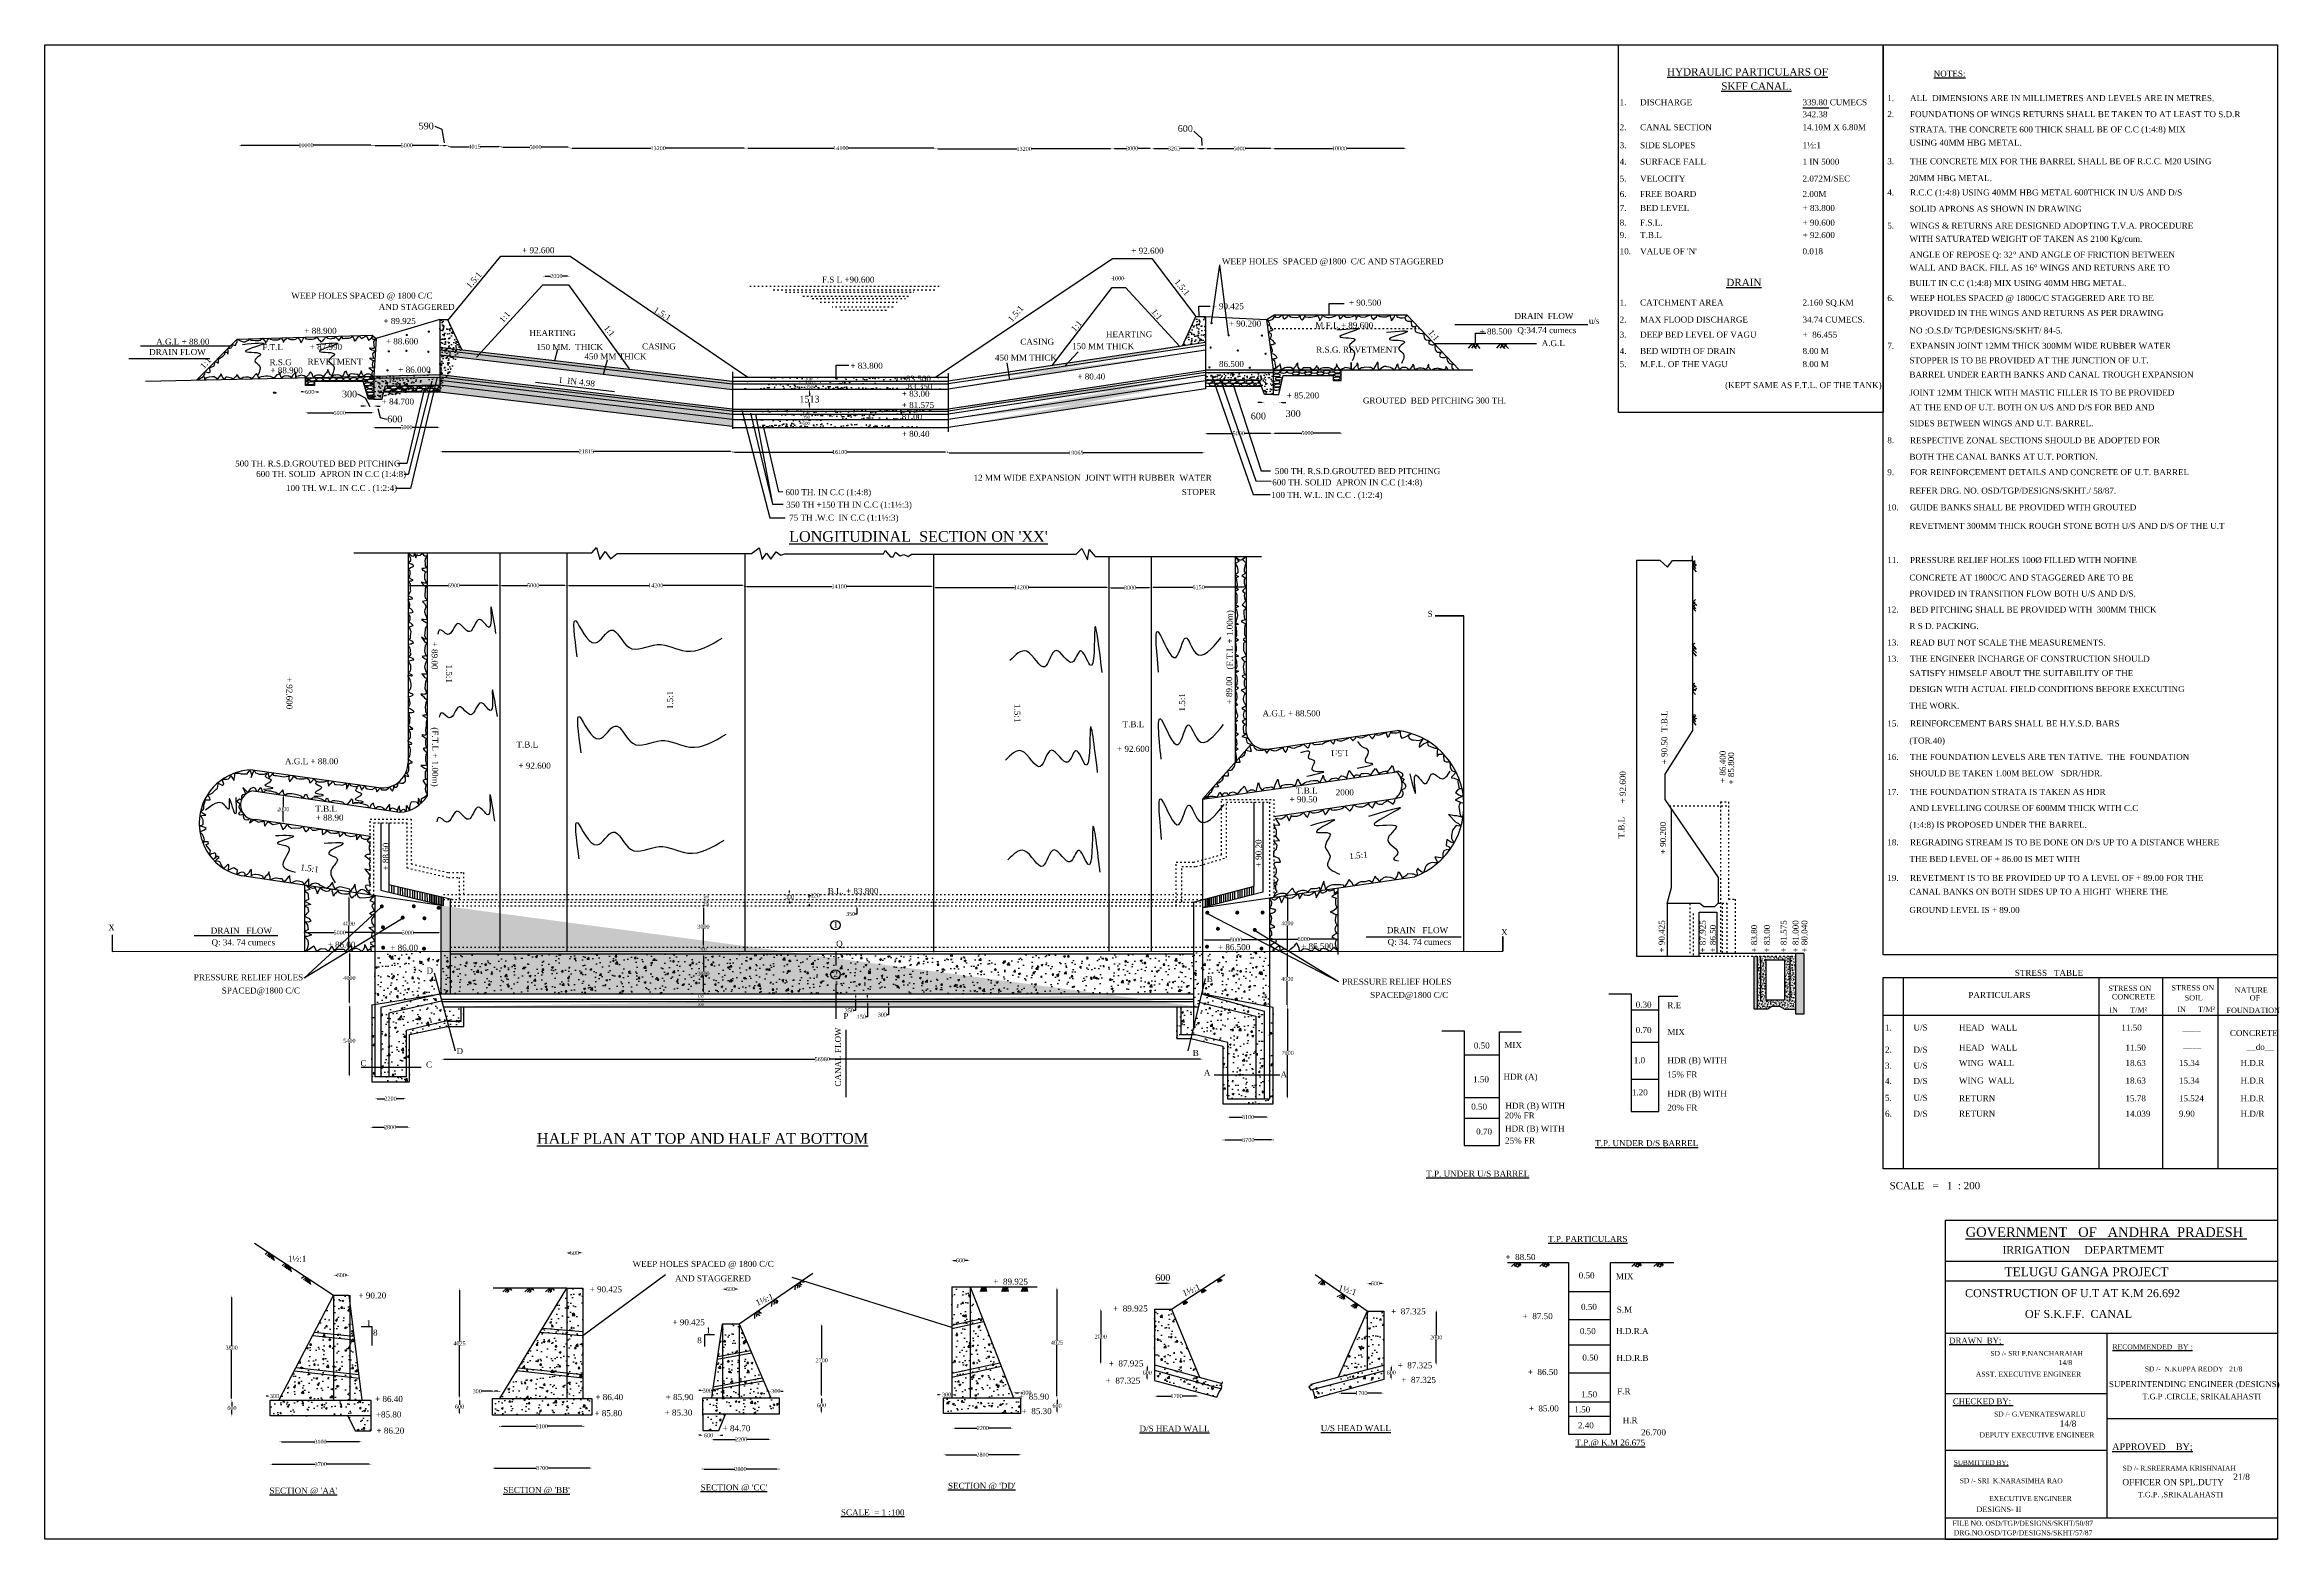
# Model space of a CAD drawing. Header units: millimetres. Extents: x 10398 to 177765, y 5002 to 116940.
import ezdxf

# ---------------------------------------------------------------- set-up
doc = ezdxf.new("R2010")
doc.units = ezdxf.units.MM
doc.header["$MEASUREMENT"] = 0
doc.linetypes.add('ACAD_ISO03W100', pattern=[30, 12, -18])
for name, color, linetype in [('DIM', 5, 'Continuous'), ('DWG.LINE', 10, 'Continuous'), ('HATCH', 2, 'Continuous'), ('TEXT', 7, 'Continuous')]:
    doc.layers.add(name, color=color, linetype=linetype)
doc.layers.add('DO LINE', color=3, linetype='Continuous', plot=False)
doc.layers.add('TITLE', color=7, linetype='Continuous', lineweight=30)
doc.styles.get("Standard").update_dxf_attribs({"font": 'TIMES.TTF', "height": 300})
doc.dimstyles.get("Standard").update_dxf_attribs({"dimtxt": 300, "dimasz": 150, "dimexe": 0.18, "dimexo": 0.0625, "dimgap": 0.09, "dimtad": 0, "dimtih": 1, "dimtoh": 1, "dimdec": 0, "dimzin": 0, "dimdsep": 46, "dimtxsty": 'Standard', "dimcen": 300, "dimclre": 256, "dimclrt": 4, "dimadec": 0, "dimazin": 0, "dimtfac": 1, "dimtdec": 0, "dimtofl": 0, "dimtmove": 0, "dimatfit": 3, "dimfxl": 5, "dimfxlon": 1, "dimtolj": 1, "dimtzin": 0, "dimarcsym": 0})
pattern_1 = [(50, (0, 0), (717.2602, -62.7521), [75, -825]), (355, (0, 0), (-138.7513, 752.192), [60, -660]), (100.4514, (59.8, -5.2), (578.5094, 689.4395), [63.7402, -701.142]), (46.1842, (0, 200), (1067.241, -165.519), [112.5, -1237.5]), (96.6356, (88.9, 186.2), (934.663, 974.118), [95.61, -1051.713]), (351.1842, (0, 200), (934.662, 974.119), [90, -990]), (21, (100, 150), (596.907, -402.619), [75, -825]), (326, (100, 150), (243.3153, 725.15), [60, -660]), (71.4514, (149.74, 116.45), (840.2226, 322.5305), [63.7402, -701.142]), (37.5, (0, 0), (12.15986, 332.89385), [0, -652, 0, -670, 0, -662.5]), (7.5, (0, 0), (263.0695, 394.4117), [0, -382, 0, -637, 0, -252.5]), (327.5, (-223, 0), (533.82244, -22.55487), [0, -250, 0, -780, 0, -1035]), (317.5, (-323, 0), (583.1862, 100.105), [0, -325, 0, -518, 0, -735])]
pattern_2 = [(50, (0, 0), (1434.52, -125.504), [150, -1650]), (355, (0, 0), (-277.503, 1504.384), [120, -1320]), (100.4514, (119.5, -10.5), (1157.019, 1378.879), [127.48, -1402.284]), (46.1842, (0, 400), (2134.482, -331.038), [225, -2475]), (96.6356, (177.9, 372.4), (1869.325, 1948.236), [191.22, -2103.426]), (351.1842, (0, 400), (1869.324, 1948.237), [180, -1980]), (21, (200, 300), (1193.814, -805.238), [150, -1650]), (326, (200, 300), (486.63, 1450.3), [120, -1320]), (71.4514, (299.5, 232.9), (1680.445, 645.061), [127.48, -1402.284]), (37.5, (0, 0), (24.3197, 665.7877), [0, -1304, 0, -1340, 0, -1325]), (7.5, (0, 0), (526.139, 788.8234), [0, -764, 0, -1274, 0, -505]), (327.5, (-446, 0), (1067.6449, -45.1097), [0, -500, 0, -1560, 0, -2070]), (317.5, (-646, 0), (1166.372, 200.21), [0, -650, 0, -1036, 0, -1470])]
pattern_3 = [(50, (0, 0), (215.17805, -18.82564), [22.5, -247.5]), (355, (0, 0), (-41.6254, 225.65764), [18, -198]), (100.4514, (17.93, -1.57), (173.55281, 206.83186), [19.12206, -210.34263]), (46.1842, (0, 60), (320.1723, -49.6557), [33.75, -371.25]), (96.6356, (26.68, 55.86), (280.3988, 292.23536), [28.6831, -315.5139]), (351.1842, (0, 60), (280.3986, 292.2356), [27, -297]), (21, (30, 45), (179.07212, -120.78567), [22.5, -247.5]), (326, (30, 45), (72.9946, 217.545), [18, -198]), (71.4514, (44.92, 34.93), (252.0668, 96.75915), [19.12206, -210.34263]), (37.5, (0, 0), (3.647957, 99.868156), [0, -195.6, 0, -201, 0, -198.75]), (7.5, (0, 0), (78.92086, 118.32351), [0, -114.6, 0, -191.1, 0, -75.75]), (327.5, (-66.9, 0), (160.14673, -6.76646), [0, -75, 0, -234, 0, -310.5]), (317.5, (-96.9, 0), (174.95585, 30.0315), [0, -97.5, 0, -155.4, 0, -220.5])]

msp = doc.modelspace()

# ---------------------------------------------------------------- texts
at = {"layer": 'DIM', "color": 4}
msp.add_text('600', height=500, dxfattribs=at).set_placement((95260.3, 110413.3))
at = {"layer": 'DIM', "color": 4, "ltscale": 0.2}
for s, p in [('300', (67329, 91793.9)), ('150', (67347.8, 91500.9)), ('350', (67372.8, 91187.3)), ('150', (67103, 89269.2)), ('600', (67148.7, 88458.5)), ('350', (67148.6, 88928.5))]:
    msp.add_text(s, height=250, dxfattribs=at).set_placement(p)
at = {"layer": 'DIM', "color": 4, "ltscale": 0.2, "attachment_point": 5}
for s, insert, char_height in [('\\A1;590', (38971.8, 110849.6), 500), ('\\A1;300', (33231.7, 90772.3), 500), ('\\A1;1513', (67676.1, 90392.4), 500), ('\\A1;600', (36619.2, 88901.6), 500), ('\\A1;600', (101298.3, 89124.7), 500), ('\\A1;300', (103905.8, 89305.6), 500), ('\\A1;450', (59926.5, 52544.9), 200), ('\\A1;300', (59933.8, 53108.6), 200), ('\\A1;150', (59938.3, 52817.4), 200), ('\\A1;300', (59740.2, 49183.4), 200), ('\\A1;450', (59522, 45663.5), 200), ('\\A1;150', (59548.1, 45361.7), 200), ('\\A1;300', (59526.3, 45053.3), 200), ('\\A1;600', (94141.3, 24597), 500)]:
    msp.add_mtext(s, dxfattribs=dict(at, insert=insert, char_height=char_height))
at = {"layer": 'TEXT'}
for s, height, p in [('%%UHYDRAULIC PARTICULARS OF', 550, (131910.1, 114629.9)), ('%%USKFF CANAL.', 550, (135974.1, 113563.4)), ('%%UNOTES:', 450, (151879.1, 114544.2)), ('1.      DISCHARGE', 450, (128360.1, 112404.9)), ('339.80 CUMECS', 450, (142056.6, 112404.9)), ('1.       ALL  DIMENSIONS ARE IN MILLIMETRES AND LEVELS ARE IN METRES.', 450, (148405.1, 112713.9)), ('2.      CANAL SECTION', 450, (128360.1, 110536.4)), ('342.38', 450, (142056.6, 111503.4)), ('14.10M X 6.80M', 450, (142056.6, 110536.4)), ('2.       FOUNDATIONS OF WINGS RETURNS SHALL BE TAKEN TO AT LEAST TO S.D.R', 450, (148405.1, 111512.9)), ('STRATA. THE CONCRETE 600 THICK SHALL BE OF C.C (1:4:8) MIX', 450, (150061.5, 110372.4)), ('3.      SIDE SLOPES ', 450, (128360.1, 109189.4)), ('1½:1', 450, (142056.6, 109189.4)), ('USING 40MM HBG METAL.', 450, (150061.5, 109373.4)), ('4.      SURFACE FALL', 450, (128360.1, 107952.4)), ('5.      VELOCITY', 450, (128360.1, 106688.4)), ('2.072M/SEC', 450, (142056.6, 106688.4)), ('1 IN 5000', 450, (142056.6, 107952.4)), ('3.       THE CONCRETE MIX FOR THE BARREL SHALL BE OF R.C.C. M20 USING', 450, (148405.1, 107987.4)), ('20MM HBG METAL.', 450, (150061.5, 106720.9)), ('6.      FREE BOARD', 450, (128360.1, 105534.4)), ('2.00M', 450, (142056.6, 105534.4)), ('4.       R.C.C (1:4:8) USING 40MM HBG METAL 600THICK IN U/S AND D/S', 450, (148405.1, 105650.4)), ('8.      F.S.L.', 450, (128360.1, 103390.9)), ('7.      BED LEVEL', 450, (128360.1, 104489.9)), ('+ 83.800', 450, (142056.6, 104489.9)), ('+ 90.600', 450, (142056.6, 103390.9)), ('SOLID APRONS AS SHOWN IN DRAWING', 450, (150061.5, 104424.9)), ('9.      T.B.L', 450, (128360.1, 102456.4)), ('+ 92.600', 450, (142056.6, 102456.4)), ('5.       WINGS & RETURNS ARE DESIGNED ADOPTING T.V.A. PROCEDURE', 450, (148405.1, 103161.4)), ('WITH SATURATED WEIGHT OF TAKEN AS 2100 Kg/cum.', 450, (150061.5, 102175.4)), ('+ 92.600', 450, (46156.5, 101324.7)), ('+ 92.600', 450, (91781.5, 101284.5)), ('WEEP HOLES  SPACED @1800  C/C AND STAGGERED ', 450, (98567.5, 100492.3)), ("10.    VALUE OF 'N'", 450, (128360.1, 101247.4)), ('0.018', 450, (142056.6, 101247.4)), ('WALL AND BACK. FILL AS 16° WINGS AND RETURNS ARE TO', 450, (150061.5, 100022.4)), ('ANGLE OF REPOSE Q: 32° AND ANGLE OF FRICTION BETWEEN', 450, (150061.5, 100989.9)), ('F.S L +90.600', 450, (68613.2, 99121)), ('%%UDRAIN', 550, (136347.6, 98861.9)), ('BUILT IN C.C (1:4:8) MIX USING 40MM HBG METAL.', 450, (150061.5, 98861.4)), ('WEEP HOLES SPACED @ 1800 C/C', 450, (28866.4, 97921.4)), ('AND STAGGERED', 450, (35416.1, 97079.7)), ('+ 90.425', 450, (97790.8, 97129.1)), ('+ 90.500', 450, (108080.1, 97392.9)), ('1.      CATCHMENT AREA', 450, (128360.1, 97405.4)), ('2.160 SQ.KM', 450, (142056.6, 97405.4)), ('6.       WEEP HOLES SPACED @ 1800C/C STAGGERED ARE TO BE', 450, (148405.1, 97743.4)), ('PROVIDED IN THE WINGS AND RETURNS AS PER DRAWING', 450, (150061.5, 96627.9)), ('+ 88.900', 450, (29844.8, 95287.6)), ('+ 89.925', 450, (35769.4, 96020.7)), ('HEARTING', 450, (46695.7, 95128.8)), ('HEARTING', 450, (89880.1, 95035.2)), ('+ 90.200', 450, (99088.5, 95823.6)), ('M.F.L + 89.600', 450, (105570.9, 95704.8)), ('+ 88.500', 450, (117868.6, 95241.8)), ('DRAIN  FLOW', 450, (120480.5, 96399.4)), ('Q:34.74 cumecs', 450, (120695.6, 95337.2)), ('u/s', 450, (126049.3, 96032.6)), ('2.      MAX FLOOD DISCHARGE', 450, (128360.1, 96129.4)), ('3.      DEEP BED LEVEL OF VAGU', 450, (128360.1, 95000.9)), ('34.74 CUMECS.', 450, (142056.6, 96129.4)), ('+  86.455', 450, (142056.6, 95000.9)), ('NO :O.S.D/ TGP/DESIGNS/SKHT/ 84-5.', 450, (150061.5, 95311.9)), ('DRAIN FLOW', 450, (18215.3, 93697)), ('A.G.L + 88.00', 450, (18745.3, 94472.3)), ('F.T.L', 450, (26697.1, 94064.5)), ('+ 87.990', 450, (30246.9, 94084.5)), ('+ 88.600', 450, (35950.9, 94501.2)), ('150 MM.  THICK', 450, (47231.3, 94075.3)), ('450 MM THICK', 450, (50819.1, 93370.2)), ('CASING', 450, (55138.6, 94121.8)), ('450 MM THICK', 450, (81567.4, 93276.9)), ('CASING', 450, (83467.9, 94467.6)), ('150 MM THICK', 450, (87353.1, 94136.1)), ('R.S.G. REVETMENT', 450, (105632.5, 93872.2)), ('A.G.L', 450, (122518.2, 94363.5)), ('4.      BED WIDTH OF DRAIN', 450, (128360.1, 93773.9)), ('8.00 M', 450, (142056.6, 93773.9)), ('7.       EXPANSIN JOINT 12MM THICK 300MM WIDE RUBBER WATER', 450, (148405.1, 94163.4)), ('R.S.G', 450, (27234.8, 92934.2)), ('+ 88.900', 450, (27302.1, 92329.4)), ('REVETMENT', 450, (30086.5, 92974.5)), ('+ 86.000', 450, (36883.5, 92372.8)), ('+ 83.800', 450, (70744.4, 92670.8)), (' 83.500', 450, (74734, 91694.3)), ('+ 80.40', 450, (87744.5, 91865.3)), ('86.500', 450, (98348.4, 92806.1)), ('5.      M.F.L. OF THE VAGU', 450, (128360.1, 92792.4)), ('8.00 M', 450, (142056.6, 92792.4)), ('BARREL UNDER EARTH BANKS AND CANAL TROUGH EXPANSION', 450, (150061.5, 92006.9)), ('STOPPER IS TO BE PROVIDED AT THE JUNCTION OF U.T.', 450, (150061.5, 93077.9)), ('+ 84.700', 450, (35637.4, 89992)), ('+ 83.00', 450, (74590.2, 90574.2)), (' 83.350', 450, (74847.5, 91132.1)), ('+ 85.200', 450, (103428.1, 90448.4)), ('GROUTED  BED PITCHING 300 TH.', 450, (109127.6, 90063.7)), ('(KEPT SAME AS F.T.L. OF THE TANK)', 450, (136256.6, 91216.9)), ('JOINT 12MM THICK WITH MASTIC FILLER IS TO BE PROVIDED', 450, (150061.5, 90660.4)), ('81.00', 450, (74590.2, 88849.2)), ('+ 81.575', 450, (74590.2, 89728.8)), ('AT THE END OF U.T. BOTH ON U/S AND D/S FOR BED AND', 450, (150061.5, 89558.9)), ('SIDES BETWEEN WINGS AND U.T. BARREL.', 450, (150061.5, 88365.9)), ('+ 80.40', 450, (74590.2, 87569)), ('8.       RESPECTIVE ZONAL SECTIONS SHOULD BE ADOPTED FOR', 450, (148405.1, 87089.4)), ('500 TH. R.S.D.GROUTED BED PITCHING', 450, (24661.7, 85348.3)), ('BOTH THE CANAL BANKS AT U.T. PORTION.', 450, (150061.5, 85854.9)), ('600 TH. SOLID  APRON IN C.C (1:4:8)', 450, (26238.4, 84564.7)), ('100 TH. W.L. IN C.C . (1:2:4)', 450, (28472.8, 83517.7)), ('12 MM WIDE EXPANSION  JOINT WITH RUBBER  WATER', 450, (79966.9, 84279)), ('600 TH. SOLID  APRON IN C.C (1:4:8)', 450, (102338.9, 83939.1)), ('500 TH. R.S.D.GROUTED BED PITCHING', 450, (102539.7, 84779.6)), ('9.       FOR REINFORCEMENT DETAILS AND CONCRETE OF U.T. BARREL', 450, (148405.1, 84700.9)), ('REFER DRG. NO. OSD/TGP/DESIGNS/SKHT./ 58/87.', 450, (150061.5, 83312.9)), ('600 TH. IN C.C (1:4:8)', 450, (65877.2, 83202.5)), ('350 TH +150 TH IN C.C (1:1½:3)', 450, (65938.3, 82266.5)), ('STOPER', 450, (95566.4, 83213.1)), ('100 TH. W.L. IN C.C . (1:2:4)', 450, (102272, 82993.7)), ('10.     GUIDE BANKS SHALL BE PROVIDED WITH GROUTED', 450, (148405.1, 82066.9)), ("%%ULONGITUDINAL  SECTION ON 'XX'", 800, (66156.2, 79712.3)), ('75 TH .W.C  IN C.C (1:1½:3)', 450, (66156.2, 81290.8)), ('REVETMENT 300MM THICK ROUGH STONE BOTH U/S AND D/S OF THE U.T', 450, (150061.5, 80679.4)), ('11.     PRESSURE RELIEF HOLES 100%%C FILLED WITH NOFINE', 450, (148405.1, 78116.4)), ('CONCRETE AT 1800C/C AND STAGGERED ARE TO BE', 450, (150061.5, 76809.9)), ('PROVIDED IN TRANSITION FLOW BOTH U/S AND D/S.', 450, (150061.5, 75610.9)), ('S', 450, (113980.2, 74090.3)), ('12.     BED PITCHING SHALL BE PROVIDED WITH  300MM THICK', 450, (148405.1, 74410.4)), ('13.     READ BUT NOT SCALE THE MEASUREMENTS.', 450, (148405.1, 71942.4)), ('R S D. PACKING.', 450, (150061.5, 73179.4)), ('13.     THE ENGINEER INCHARGE OF CONSTRUCTION SHOULD', 450, (148405.1, 70730.4)), ('DESIGN WITH ACTUAL FIELD CONDITIONS BEFORE EXECUTING', 450, (150061.5, 68457.9)), ('SATISFY HIMSELF ABOUT THE SUITABILITY OF THE', 450, (150061.5, 69650.4)), ('A.G.L + 88.500', 450, (101612.2, 66639.8)), ('THE WORK.', 450, (150061.5, 67222.9)), ('T.B.L', 450, (91130.8, 65822.4)), ('15.     REINFORCEMENT BARS SHALL BE H.Y.S.D. BARS', 450, (148405.1, 65879.9)), ('T.B.L', 450, (45732.7, 64302.6)), ('+ 92.600', 450, (90713.2, 63978.4)), ('16.     THE FOUNDATION LEVELS ARE TEN TATIVE.  THE  FOUNDATION', 450, (148405.1, 63377.4)), ('(TOR.40)', 450, (150061.5, 64599.9)), ('A.G.L + 88.00', 450, (28392.9, 63049.6)), ('+ 92.600', 450, (45881.8, 62719.9)), ('SHOULD BE TAKEN 1.00M BELOW   SDR/HDR.', 450, (150061.5, 62149.4)), ('+ 90.50', 450, (103631.1, 60196.5)), ('T.B.L', 450, (104114.7, 60849)), ('2000', 450, (107093.8, 60722.5)), ('17.     THE FOUNDATION STRATA IS TAKEN AS HDR', 450, (148405.1, 60753.4)), ('T.B.L', 450, (30666.1, 59493.2)), ('+ 88.90', 450, (30696.5, 58829)), ('AND LEVELLING COURSE OF 600MM THICK WITH C.C', 450, (150061.5, 59546.9)), ('(1:4:8) IS PROPOSED UNDER THE BARREL.', 450, (150061.5, 58288.9)), ('18.     REGRADING STREAM IS TO BE DONE ON D/S UP TO A DISTANCE WHERE', 450, (148405.1, 56979.9)), ('THE BED LEVEL OF + 86.00 IS MET WITH', 450, (150061.5, 55729.9)), ('B.L. + 83.800', 450, (69041.4, 53332.6)), ('19.     REVETMENT IS TO BE PROVIDED UP TO A LEVEL OF + 89.00 FOR THE', 450, (148405.1, 54312.4)), ('CANAL BANKS ON BOTH SIDES UP TO A HIGHT  WHERE THE', 450, (150061.5, 53279.4)), ('GROUND LEVEL IS + 89.00', 450, (150061.5, 51913.4)), ('x', 600, (15175.6, 50616.3)), ('DRAIN   FLOW', 450, (22836.5, 50366.3)), ('1', 450, (69470.4, 50804.7)), ('DRAIN   FLOW', 450, (110925.5, 50398.3)), ('X', 450, (119477.7, 50249.3)), ('Q: 34. 74 cumecs', 450, (22892.5, 49486.3)), ('+ 86.00', 450, (31589, 49315.9)), ('+ 86.00', 450, (36277.9, 49080.1)), ('Q', 450, (69675.4, 49383.1)), ('+ 86.500', 450, (98273.1, 49125.5)), ('+ 86.500', 450, (104506.2, 49202.5)), ('Q: 34. 74 cumecs', 450, (110981.4, 49518.3)), ('PRESSURE RELIEF HOLES', 450, (21563.1, 46869.8)), ('D', 450, (39000.9, 47367.1)), ('2', 450, (69470.4, 47109.2)), ('B', 450, (97427.9, 46745.4)), ('PRESSURE RELIEF HOLES', 450, (107573.2, 46540.7)), ('STRESS   TABLE', 450, (157954.4, 47202.1)), ('SPACED@1800 C/C', 450, (23660.9, 45878.1)), ('SPACED@1800 C/C', 450, (109670.9, 45548.9)), ('0.30', 450, (129559.4, 44821.1)), ('R.E', 450, (131929.4, 44776.6)), ('PARTICULARS', 450, (154477.4, 45542.1)), ('STRESS ON', 400, (164969.4, 46063.1)), ('CONCRETE', 400, (165226.4, 45441.6)), ('STRESS ON', 400, (169689.9, 46106.1)), ('SOIL', 400, (170676.4, 45356.1)), ('NATURE', 400, (174431.9, 45934.6)), ('OF', 400, (175547.4, 45355.6)), ('P', 450, (70217.9, 43962.1)), ('1.', 450, (148232.9, 43105.6)), ('U/S', 450, (150363.9, 43105.6)), ('HEAD   WALL ', 450, (153771.9, 43105.6)), ('IN      T/M²', 400, (165032.9, 44455.6)), ('11.50', 450, (165934.9, 43105.6)), ('IN      T/M²', 400, (170118.4, 44498.6)), ('FOUNDATION', 400, (173809.9, 44423.6)), ('0.50', 450, (117437.9, 41761.6)), ('MIX', 450, (119718.4, 41804.1)), ('0.70', 450, (129559.4, 42918.1)), ('MIX', 450, (131929.4, 42773.1)), ('2.', 450, (148232.9, 41447.1)), ('D/S', 450, (150363.9, 41447.1)), ('HEAD   WALL ', 450, (153771.9, 41608.6)), ('11.50', 450, (166242.9, 41608.6)), ('____', 450, (170515.4, 43105.6)), ('CONCRETE', 450, (174062.4, 42695.6)), ('__do__', 450, (175318.4, 41658.1)), ('C', 450, (34051.4, 40438.1)), ('C', 450, (38956.9, 40335.1)), ('D', 450, (41244.4, 41342.1)), ('B', 450, (96385.4, 41197.6)), ('A', 450, (97214.9, 39724.1)), ('1.0', 450, (129416.4, 40658.6)), ('HDR (B) WITH', 450, (131929.4, 40646.6)), ('3.', 450, (148232.9, 40250.1)), ('U/S', 450, (150363.9, 40250.1)), ('WING  WALL', 450, (153771.9, 40451.6)), ('18.63', 450, (166242.9, 40451.6)), ('15.34', 450, (170245.9, 40451.6)), ('____', 450, (170564.4, 41835.6)), ('H.D.R', 450, (174859.4, 40451.6)), ('A', 450, (102961.4, 39593.1)), ('1.50', 450, (117380.9, 39228.1)), ('HDR (A)', 450, (119661.4, 39426.6)), ('1.20', 450, (129273.9, 38250.1)), ('HDR (B) WITH', 450, (131929.4, 38162.6)), ('15%%% FR', 450, (131929.4, 39592.1)), ('4.', 450, (148232.9, 39100.6)), ('D/S', 450, (150363.9, 39100.6)), ('WING  WALL', 450, (153771.9, 39135.1)), ('18.63', 450, (166242.9, 39135.1)), ('15.34', 450, (170245.9, 39135.1)), ('H.D.R', 450, (174859.4, 39135.1)), ('0.50', 450, (117239.4, 37183.6)), ('20%%% FR', 450, (119746.9, 36522.6)), ('HDR (B) WITH', 450, (119803.9, 37248.6)), ('20%%% FR', 450, (131929.4, 37108.1)), ('6.', 450, (148232.9, 36651.1)), ('5.', 450, (148232.9, 37841.1)), ('U/S', 450, (150363.9, 37841.1)), ('D/S', 450, (150363.9, 36651.1)), ('RETURN', 450, (153771.9, 37802.6)), ('RETURN', 450, (153771.9, 36652.6)), ('15.78', 450, (166242.9, 37802.6)), ('14.039', 450, (166242.9, 36652.6)), ('9.90', 450, (170245.9, 36652.6)), ('15.524', 450, (170245.9, 37802.6)), ('H.D.R', 450, (174859.4, 37802.6)), ('H.D/R', 450, (174859.4, 36652.6)), ('%%UHALF PLAN AT TOP AND HALF AT BOTTOM', 800, (47267.7, 34624.8)), ('0.70', 450, (117609.9, 35318.6)), ('HDR (B) WITH', 450, (119775.4, 35540.6)), ('25%%% FR', 450, (119775.4, 34643.6)), ('%%UT.P. UNDER D/S BARREL', 450, (126520.4, 34446.6)), ('%%UT.P. UNDER U/S BARREL', 450, (113869.4, 32160.1)), ('%%UT.P. PARTICULARS', 450, (122996.9, 27276.1)), ('1½:1', 450, (28610.9, 25791.6)), ('WEEP HOLES SPACED @ 1800 C/C', 450, (54427.4, 25405.6)), ('+  88.50', 450, (119803.9, 25919.1)), ('+ 90.20', 450, (33896.4, 23039.1)), ('+ 90.425', 450, (51214.4, 23500.6)), ('AND STAGGERED', 450, (57607.9, 24321.6)), ('+  89.925', 450, (81446.9, 24077.6)), ('0.50', 450, (125290.9, 24544.1)), ('MIX', 450, (128072.9, 24473.6)), ('+  89.925', 450, (90418.9, 22064.6)), ('+  87.325', 450, (111237.9, 21848.1)), ('+  87.50', 450, (121094.4, 21492.1)), ('0.50', 450, (125464.9, 22186.1)), ('S.M', 450, (128143.9, 21980.6)), ('1', 450, (34497.4, 20967.1)), ('8', 450, (34988.4, 20250.6)), ('+ 90.425', 450, (57416.4, 21036.1)), ('8', 450, (59270.4, 19687.1)), ('1', 450, (59935.3, 20427)), ('0.50', 450, (125377.9, 20368.6)), ('H.D.R.A', 450, (128086.9, 20380.1)), ('0.50', 450, (125563.4, 18389.6)), ('H.D.R.B', 450, (128115.9, 18364.6)), ('+  87.325', 450, (89863.9, 16664.1)), ('+  87.925', 450, (90093.4, 17949.1)), ('+  87.325', 450, (111727.4, 17807.1)), ('+  87.325', 450, (112006.4, 16720.1)), ('+  86.50', 450, (121477.9, 17307.6)), ('+ 86.40', 450, (35141.9, 15286.1)), ('+ 86.40', 450, (51643.4, 15428.1)), ('+ 85.90', 450, (56908.4, 15429.1)), ('+  85.90', 450, (83374.4, 15465.1)), ('1.50', 450, (125483.4, 15637.6)), ('F.R', 450, (128173.4, 15866.6)), ('+85.80', 450, (35201.4, 14128.6)), ('+ 85.80', 450, (51568.4, 14225.1)), ('+ 85.30', 450, (56823.4, 14270.6)), ('+ 84.70', 450, (61168.4, 13095.1)), ('+  85.30', 450, (83566.9, 14378.1)), ('%%UD/S HEAD WALL', 450, (92396.9, 13063.6)), ('%%UU/S HEAD WALL', 450, (105974.9, 13103.1)), ('+  85.00', 450, (121549.4, 14582.1)), ('1.50', 450, (124966.4, 14504.1)), ('2.40', 450, (125231.4, 13308.1)), ('H.R', 450, (128584.9, 13699.6)), ('+ 86.20', 450, (35248.4, 12912.1)), ('%%UT.P.@ K.M 26.675', 450, (125042.9, 12026.6)), ('26.700', 450, (129960.4, 12793.1)), ("%%USECTION @ 'AA'", 450, (27230.9, 8424.6)), ("%%USECTION @ 'BB'", 450, (44740.9, 8476.6)), ("%%USECTION @ 'CC'", 450, (59525.4, 8662.1)), ("%%USECTION @ 'DD'", 450, (78052.9, 8786.6)), ('%%USCALE  = 1 :100', 450, (70033.4, 6795.1))]:
    msp.add_text(s, height=height, dxfattribs=at).set_placement(p)
for s, rotation, p in [('1.5:1', 49.060938, (42260.6, 98644.4)), ('1.5:1', 309.683425, (94979.7, 99157.5)), ('1.5:1', 328.103408, (55960.4, 96968.8)), ('1.5:1', 49.060938, (82838.2, 96128.5)), ('1:1', 309.683425, (93246.2, 96935.1)), ('1:1', 49.060938, (44737.7, 96076.7)), ('1:1', 309.683425, (52242.5, 95699.3)), ('1:1', 49.060938, (87557.6, 95395.4)), ('1:1', 309.683425, (113991, 95373.2)), ('1:1', 49.060938, (22330.9, 92620.2)), ('1  IN 4.98', 353.665271, (48842.9, 91628.6)), ('(F.T.L + 1.00m)', 90, (99381, 70147.1)), ('+ 89.00', 270, (39383.6, 72229)), ('1.5:1', 270, (40465.8, 70516.7)), ('+ 92.600', 270, (28502.5, 69593.7)), ('+ 89.00', 90, (99334.1, 67526.2)), ('1.5:1', 90, (57465.3, 67168.3)), ('1.5:1', 270, (83031.8, 67561.3)), ('1.5:1', 90, (95813.1, 66998.2)), ('+ 90.50  T.B.L', 90, (131929.6, 63042.7)), ('(F.T.L + 1.00m)', 270, (39418.9, 65816.3)), ('1.5:1', 180.523598, (108069.2, 64109)), ('+ 86.400', 90, (136302.1, 61641.2)), ('+ 85.800', 90, (136929.6, 61530.2)), ('+ 92.600', 90, (128815.6, 60114.7)), ('T.B.L', 90, (128715.1, 57487.2)), ('+ 90.200', 90, (131834.6, 56307.7)), ('+ 88.60', 90, (36169.7, 55092)), ('+ 90.20', 90, (101537.5, 55335.6)), ('1.5:1', 352.204, (29526.7, 55126.1)), ('1.5:1', 5.184002, (108126.2, 55938.8)), ('+ 90.425', 90, (131732.6, 48944.7)), ('+ 87.925', 90, (134803.1, 48944.7)), ('+ 86.50', 90, (135569.1, 48944.7)), ('+ 83.80', 90, (138655.1, 48944.7)), ('+ 83.00', 90, (139612.6, 48944.7)), ('+ 81.575', 90, (140862.1, 48944.7)), ('+ 81.000', 90, (141758.6, 48944.7)), ('+ 80.040', 90, (142424.1, 48944.7)), ('CANAL FLOW', 90, (70039.4, 38907.7)), ('1½:1', 23.737927, (95730.5, 23188.2)), ('1½:1', 342.376113, (107254.7, 23666.2)), ('1½:1', 23.737927, (63769, 22473.7))]:
    msp.add_text(s, height=450, rotation=rotation, dxfattribs=at).set_placement(p)
at = {"layer": 'TITLE', "lineweight": 30}
for s, height, p in [('SCALE   =   1  : 200', 544.088, (148573.2, 31218.4)), ('%%UGOVERNMENT   OF   ANDHRA  PRADESH ', 719.922, (154273.8, 27654.1)), ('IRRIGATION     DEPARTMEMT ', 573.071, (157035.3, 26389.5)), ('TELUGU GANGA PROJECT', 659.235, (157184.4, 24702.4)), ('CONSTRUCTION OF U.T AT K.M 26.692', 600, (154224.8, 23138.7)), (' OF S.K.F.F.  CANAL ', 600, (158486, 21582.9)), ('%%UDRAWN  BY; ', 435.302, (153040.7, 19667.6)), ('SD /- SRI P.NANCHARAIAH', 364.654, (156131.3, 18744.5)), ('14/8', 374.09, (161231.4, 18059.4)), ('%%URECOMMENDED   BY :', 373.566, (165270.1, 19228.1)), ('ASST. EXECUTIVE ENGINEER', 374.088, (155036.5, 17183.5)), ('SUPERINTENDING ENGINEER (DESIGNS)', 445.722, (165004.7, 16401.6)), ('SD /-  N.KUPPA REDDY   21/8', 364.654, (167694.3, 17579.2)), ('%%UCHECKED BY: ', 435.302, (153315, 15119.6)), ('T.G.P .CIRCLE, SRIKALAHASTI', 413.884, (167513.9, 15489.9)), ('SD /- G.VENKATESWARLU', 364.654, (156405.6, 14196.4)), ('14/8', 466.36, (161315, 13444.3)), ('DEPUTY EXECUTIVE ENGINEER', 374.088, (155310.8, 12635.5)), ('%%UAPPROVED    BY;', 502.271, (165250.1, 11687)), ('%%USUBMITTED BY;', 351.592, (153386.5, 10576.9)), ('SD /- R.SREERAMA KRISHNAIAH', 364.654, (166026.3, 10144.3)), ('SD /- SRI  K.NARASIMHA RAO', 364.654, (153834.8, 9205.9)), ('OFFICER ON SPL.DUTY', 466.361, (166011.4, 9050.8)), ('T.G.P. ,SRIKALAHASTI', 401.817, (167168.5, 8155.2)), ('21/8', 466.36, (174310.5, 9456.8)), ('DESIGNS- II', 401.817, (155083.2, 7049.9)), ('EXECUTIVE ENGINEER', 374.088, (156020.4, 7865.2)), ('FILE NO. OSD/TGP/DESIGNS/SKHT/50/87', 374.088, (153294.8, 6016.6)), ('DRG.NO.OSD/TGP/DESIGNS/SKHT/57/87', 374.088, (153387.6, 5303.3))]:
    msp.add_text(s, height=height, dxfattribs=at).set_placement(p)

# ---------------------------------------------------------------- blocks, each defined once
blk = doc.blocks.new('*D2')
at = {"layer": 'Defpoints', "color": 0, "ltscale": 0.2}
for p in [(24957, 109451), (34985, 109451), (34985, 109408)]:
    blk.add_point(p, dxfattribs=at)
at = {"layer": 'DIM', "lineweight": -2, "ltscale": 0.2}
for p, q in [((24957, 109413), (24957, 109408)), ((34985, 109413), (34985, 109408))]:
    blk.add_line(p, q, dxfattribs=at)
at = {"layer": 'DIM', "color": 0, "lineweight": -2, "ltscale": 0.2}
for p, q in [((25107, 109408), (29451, 109408)), ((34835, 109408), (30491, 109408))]:
    blk.add_line(p, q, dxfattribs=at)
at = {"layer": 'DIM', "color": 0, "ltscale": 0.2}
for points in [[(25107, 109433), (25107, 109383), (24957, 109408)], [(34835, 109433), (34835, 109383), (34985, 109408)]]:
    blk.add_solid(points, dxfattribs=at)
at = {"layer": 'DIM', "color": 4, "ltscale": 0.2, "insert": (29971, 109408), "char_height": 300, "attachment_point": 5}
blk.add_mtext('\\A1;10000', dxfattribs=at)
blk = doc.blocks.new('*D3')
at = {"layer": 'Defpoints', "color": 0, "ltscale": 0.2}
for p in [(34987, 109408), (40043, 109408), (40043, 109401)]:
    blk.add_point(p, dxfattribs=at)
at = {"layer": 'DIM', "lineweight": -2, "ltscale": 0.2}
for p, q in [((34987, 109406), (34987, 109400)), ((40043, 109406), (40043, 109400))]:
    blk.add_line(p, q, dxfattribs=at)
at = {"layer": 'DIM', "color": 0, "lineweight": -2, "ltscale": 0.2}
for p, q in [((35137, 109401), (37090, 109401)), ((39893, 109401), (37940, 109401))]:
    blk.add_line(p, q, dxfattribs=at)
at = {"layer": 'DIM', "color": 0, "ltscale": 0.2}
for points in [[(35137, 109426), (35137, 109376), (34987, 109401)], [(39893, 109426), (39893, 109376), (40043, 109401)]]:
    blk.add_solid(points, dxfattribs=at)
at = {"layer": 'DIM', "color": 4, "ltscale": 0.2, "insert": (37515, 109401), "char_height": 300, "attachment_point": 5}
blk.add_mtext('\\A1;5000', dxfattribs=at)
blk = doc.blocks.new('*D4')
at = {"layer": 'Defpoints', "color": 0, "ltscale": 0.2}
for p in [(40633, 109393), (44561, 109393), (44561, 109302)]:
    blk.add_point(p, dxfattribs=at)
at = {"layer": 'DIM', "lineweight": -2, "ltscale": 0.2}
for p, q in [((40633, 109307), (40633, 109301)), ((44561, 109307), (44561, 109301))]:
    blk.add_line(p, q, dxfattribs=at)
at = {"layer": 'DIM', "color": 0, "lineweight": -2, "ltscale": 0.2}
for p, q in [((40783, 109302), (42172, 109302)), ((44411, 109302), (43022, 109302))]:
    blk.add_line(p, q, dxfattribs=at)
at = {"layer": 'DIM', "color": 0, "ltscale": 0.2}
for points in [[(40783, 109327), (40783, 109277), (40633, 109302)], [(44411, 109327), (44411, 109277), (44561, 109302)]]:
    blk.add_solid(points, dxfattribs=at)
at = {"layer": 'DIM', "color": 4, "ltscale": 0.2, "insert": (42597, 109302), "char_height": 300, "attachment_point": 5}
blk.add_mtext('\\A1;4015', dxfattribs=at)
blk = doc.blocks.new('*D5')
at = {"layer": 'Defpoints', "color": 0, "ltscale": 0.2}
for p in [(44561, 109301), (49757, 109301), (49757, 109264)]:
    blk.add_point(p, dxfattribs=at)
at = {"layer": 'DIM', "lineweight": -2, "ltscale": 0.2}
for p, q in [((44561, 109269), (44561, 109264)), ((49757, 109269), (49757, 109264))]:
    blk.add_line(p, q, dxfattribs=at)
at = {"layer": 'DIM', "color": 0, "lineweight": -2, "ltscale": 0.2}
for p, q in [((44711, 109264), (46734, 109264)), ((49607, 109264), (47583, 109264))]:
    blk.add_line(p, q, dxfattribs=at)
at = {"layer": 'DIM', "color": 0, "ltscale": 0.2}
for points in [[(44711, 109289), (44711, 109239), (44561, 109264)], [(49607, 109289), (49607, 109239), (49757, 109264)]]:
    blk.add_solid(points, dxfattribs=at)
at = {"layer": 'DIM', "color": 4, "ltscale": 0.2, "insert": (47159, 109264), "char_height": 300, "attachment_point": 5}
blk.add_mtext('\\A1;5000', dxfattribs=at)
blk = doc.blocks.new('*D6')
at = {"layer": 'Defpoints', "color": 0, "ltscale": 0.2}
for p in [(49757, 109264), (62928, 109264), (62928, 109189)]:
    blk.add_point(p, dxfattribs=at)
at = {"layer": 'DIM', "lineweight": -2, "ltscale": 0.2}
for p, q in [((49757, 109194), (49757, 109189)), ((62928, 109194), (62928, 109189))]:
    blk.add_line(p, q, dxfattribs=at)
at = {"layer": 'DIM', "color": 0, "lineweight": -2, "ltscale": 0.2}
for p, q in [((49907, 109189), (55822, 109189)), ((62778, 109189), (56862, 109189))]:
    blk.add_line(p, q, dxfattribs=at)
at = {"layer": 'DIM', "color": 0, "ltscale": 0.2}
for points in [[(49907, 109214), (49907, 109164), (49757, 109189)], [(62778, 109214), (62778, 109164), (62928, 109189)]]:
    blk.add_solid(points, dxfattribs=at)
at = {"layer": 'DIM', "color": 4, "ltscale": 0.2, "insert": (56342, 109189), "char_height": 300, "attachment_point": 5}
blk.add_mtext('\\A1;13200', dxfattribs=at)
blk = doc.blocks.new('*D7')
at = {"layer": 'Defpoints', "color": 0, "ltscale": 0.2}
for p in [(62928, 109189), (77141, 109197), (77141, 109189)]:
    blk.add_point(p, dxfattribs=at)
at = {"layer": 'DIM', "lineweight": -2, "ltscale": 0.2}
for p, q in [((62928, 109192), (62928, 109197)), ((77141, 109192), (77141, 109197))]:
    blk.add_line(p, q, dxfattribs=at)
at = {"layer": 'DIM', "color": 0, "lineweight": -2, "ltscale": 0.2}
for p, q in [((63078, 109197), (69514, 109197)), ((76991, 109197), (70554, 109197))]:
    blk.add_line(p, q, dxfattribs=at)
at = {"layer": 'DIM', "color": 0, "ltscale": 0.2}
for points in [[(63078, 109222), (63078, 109172), (62928, 109197)], [(76991, 109222), (76991, 109172), (77141, 109197)]]:
    blk.add_solid(points, dxfattribs=at)
at = {"layer": 'DIM', "color": 4, "ltscale": 0.2, "insert": (70034, 109197), "char_height": 300, "attachment_point": 5}
blk.add_mtext('\\A1;14100', dxfattribs=at)
blk = doc.blocks.new('*D8')
at = {"layer": 'Defpoints', "color": 0, "ltscale": 0.2}
for p in [(77143, 109197), (90370, 109197), (90370, 109137)]:
    blk.add_point(p, dxfattribs=at)
at = {"layer": 'DIM', "lineweight": -2, "ltscale": 0.2}
for p, q in [((77143, 109142), (77143, 109137)), ((90370, 109142), (90370, 109137))]:
    blk.add_line(p, q, dxfattribs=at)
at = {"layer": 'DIM', "color": 0, "lineweight": -2, "ltscale": 0.2}
for p, q in [((77293, 109137), (83237, 109137)), ((90220, 109137), (84277, 109137))]:
    blk.add_line(p, q, dxfattribs=at)
at = {"layer": 'DIM', "color": 0, "ltscale": 0.2}
for points in [[(77293, 109162), (77293, 109112), (77143, 109137)], [(90220, 109162), (90220, 109112), (90370, 109137)]]:
    blk.add_solid(points, dxfattribs=at)
at = {"layer": 'DIM', "color": 4, "ltscale": 0.2, "insert": (83757, 109137), "char_height": 300, "attachment_point": 5}
blk.add_mtext('\\A1;13200', dxfattribs=at)
blk = doc.blocks.new('*D9')
at = {"layer": 'Defpoints', "color": 0, "ltscale": 0.2}
for p in [(90373, 109137), (93319, 109175), (93319, 109137)]:
    blk.add_point(p, dxfattribs=at)
at = {"layer": 'DIM', "lineweight": -2, "ltscale": 0.2}
for p, q in [((90373, 109170), (90373, 109175)), ((93319, 109170), (93319, 109175))]:
    blk.add_line(p, q, dxfattribs=at)
at = {"layer": 'DIM', "color": 0, "lineweight": -2, "ltscale": 0.2}
for p, q in [((90523, 109175), (91420, 109175)), ((93169, 109175), (92272, 109175))]:
    blk.add_line(p, q, dxfattribs=at)
at = {"layer": 'DIM', "color": 0, "ltscale": 0.2}
for points in [[(90523, 109200), (90523, 109150), (90373, 109175)], [(93169, 109200), (93169, 109150), (93319, 109175)]]:
    blk.add_solid(points, dxfattribs=at)
at = {"layer": 'DIM', "color": 4, "ltscale": 0.2, "insert": (91846, 109175), "char_height": 300, "attachment_point": 5}
blk.add_mtext('\\A1;3000', dxfattribs=at)
blk = doc.blocks.new('*D10')
at = {"layer": 'Defpoints', "color": 0, "ltscale": 0.2}
for p in [(93319, 109170), (96638, 109170), (96638, 109163)]:
    blk.add_point(p, dxfattribs=at)
at = {"layer": 'DIM', "lineweight": -2, "ltscale": 0.2}
for p, q in [((93319, 109168), (93319, 109163)), ((96638, 109168), (96638, 109163))]:
    blk.add_line(p, q, dxfattribs=at)
at = {"layer": 'DIM', "color": 0, "lineweight": -2, "ltscale": 0.2}
for p, q in [((93469, 109163), (94559, 109163)), ((96488, 109163), (95398, 109163))]:
    blk.add_line(p, q, dxfattribs=at)
at = {"layer": 'DIM', "color": 0, "ltscale": 0.2}
for points in [[(93469, 109188), (93469, 109138), (93319, 109163)], [(96488, 109188), (96488, 109138), (96638, 109163)]]:
    blk.add_solid(points, dxfattribs=at)
at = {"layer": 'DIM', "color": 4, "ltscale": 0.2, "insert": (94978, 109163), "char_height": 300, "attachment_point": 5}
blk.add_mtext('\\A1;3265', dxfattribs=at)
blk = doc.blocks.new('*D11')
at = {"layer": 'Defpoints', "color": 0, "ltscale": 0.2}
for p in [(97433, 109153), (102354, 109162), (102354, 109153)]:
    blk.add_point(p, dxfattribs=at)
at = {"layer": 'DIM', "lineweight": -2, "ltscale": 0.2}
for p, q in [((97433, 109157), (97433, 109162)), ((102354, 109157), (102354, 109162))]:
    blk.add_line(p, q, dxfattribs=at)
at = {"layer": 'DIM', "color": 0, "lineweight": -2, "ltscale": 0.2}
for p, q in [((97583, 109162), (99469, 109162)), ((102204, 109162), (100318, 109162))]:
    blk.add_line(p, q, dxfattribs=at)
at = {"layer": 'DIM', "color": 0, "ltscale": 0.2}
for points in [[(97583, 109187), (97583, 109137), (97433, 109162)], [(102204, 109187), (102204, 109137), (102354, 109162)]]:
    blk.add_solid(points, dxfattribs=at)
at = {"layer": 'DIM', "color": 4, "ltscale": 0.2, "insert": (99893, 109162), "char_height": 300, "attachment_point": 5}
blk.add_mtext('\\A1;5000', dxfattribs=at)
blk = doc.blocks.new('*D12')
at = {"layer": 'Defpoints', "color": 0, "ltscale": 0.2}
for p in [(102358, 109161), (112379, 109170), (112379, 109161)]:
    blk.add_point(p, dxfattribs=at)
at = {"layer": 'DIM', "lineweight": -2, "ltscale": 0.2}
for p, q in [((102358, 109165), (102358, 109171)), ((112379, 109165), (112379, 109171))]:
    blk.add_line(p, q, dxfattribs=at)
at = {"layer": 'DIM', "color": 0, "lineweight": -2, "ltscale": 0.2}
for p, q in [((102508, 109170), (106849, 109170)), ((112229, 109170), (107889, 109170))]:
    blk.add_line(p, q, dxfattribs=at)
at = {"layer": 'DIM', "color": 0, "ltscale": 0.2}
for points in [[(102508, 109195), (102508, 109145), (102358, 109170)], [(112229, 109195), (112229, 109145), (112379, 109170)]]:
    blk.add_solid(points, dxfattribs=at)
at = {"layer": 'DIM', "color": 4, "ltscale": 0.2, "insert": (107369, 109170), "char_height": 300, "attachment_point": 5}
blk.add_mtext('\\A1;10000', dxfattribs=at)
blk = doc.blocks.new('*D13')
at = {"layer": 'Defpoints', "color": 0, "ltscale": 0.2}
for p in [(29902, 90888), (30603, 90933), (30603, 90885)]:
    blk.add_point(p, dxfattribs=at)
at = {"layer": 'DIM', "color": 0, "lineweight": -2, "ltscale": 0.2}
for p, q in [((29752, 90933), (29602, 90933)), ((30753, 90933), (30903, 90933))]:
    blk.add_line(p, q, dxfattribs=at)
at = {"layer": 'DIM', "lineweight": -2, "ltscale": 0.2}
for p, q in [((29902, 90928), (29902, 90933)), ((30603, 90928), (30603, 90933))]:
    blk.add_line(p, q, dxfattribs=at)
at = {"layer": 'DIM', "color": 0, "ltscale": 0.2}
for points in [[(29752, 90958), (29752, 90908), (29902, 90933)], [(30753, 90958), (30753, 90908), (30603, 90933)]]:
    blk.add_solid(points, dxfattribs=at)
at = {"layer": 'DIM', "color": 4, "ltscale": 0.2, "insert": (30252, 90933), "char_height": 300, "attachment_point": 5}
blk.add_mtext('\\A1;600', dxfattribs=at)
blk = doc.blocks.new('*D14')
at = {"layer": 'Defpoints', "color": 0, "ltscale": 0.2}
for p in [(29934, 89366), (35042, 89366), (35042, 89366)]:
    blk.add_point(p, dxfattribs=at)
at = {"layer": 'DIM', "lineweight": -2, "ltscale": 0.2}
for p, q in [((29934, 89366), (29934, 89366)), ((35042, 89366), (35042, 89366))]:
    blk.add_line(p, q, dxfattribs=at)
at = {"layer": 'DIM', "color": 0, "lineweight": -2, "ltscale": 0.2}
for p, q in [((30084, 89366), (32063, 89366)), ((34892, 89366), (32912, 89366))]:
    blk.add_line(p, q, dxfattribs=at)
at = {"layer": 'DIM', "color": 0, "ltscale": 0.2}
for points in [[(30084, 89391), (30084, 89341), (29934, 89366)], [(34892, 89391), (34892, 89341), (35042, 89366)]]:
    blk.add_solid(points, dxfattribs=at)
at = {"layer": 'DIM', "color": 4, "ltscale": 0.2, "insert": (32488, 89366), "char_height": 300, "attachment_point": 5}
blk.add_mtext('\\A1;5000', dxfattribs=at)
blk = doc.blocks.new('*D15')
at = {"layer": 'Defpoints', "color": 0, "ltscale": 0.2}
for p in [(34988, 88253), (40003, 88277), (40003, 88253)]:
    blk.add_point(p, dxfattribs=at)
at = {"layer": 'DIM', "lineweight": -2, "ltscale": 0.2}
for p, q in [((34988, 88272), (34988, 88277)), ((40003, 88272), (40003, 88277))]:
    blk.add_line(p, q, dxfattribs=at)
at = {"layer": 'DIM', "color": 0, "lineweight": -2, "ltscale": 0.2}
for p, q in [((35138, 88277), (37071, 88277)), ((39853, 88277), (37920, 88277))]:
    blk.add_line(p, q, dxfattribs=at)
at = {"layer": 'DIM', "color": 0, "ltscale": 0.2}
for points in [[(35138, 88302), (35138, 88252), (34988, 88277)], [(39853, 88302), (39853, 88252), (40003, 88277)]]:
    blk.add_solid(points, dxfattribs=at)
at = {"layer": 'DIM', "color": 4, "ltscale": 0.2, "insert": (37495, 88277), "char_height": 300, "attachment_point": 5}
blk.add_mtext('\\A1;5000', dxfattribs=at)
blk = doc.blocks.new('*D16')
at = {"layer": 'Defpoints', "color": 0, "ltscale": 0.2}
for p in [(40019, 86517), (61904, 86517), (61904, 86480)]:
    blk.add_point(p, dxfattribs=at)
at = {"layer": 'DIM', "lineweight": -2, "ltscale": 0.2}
for p, q in [((40019, 86485), (40019, 86480)), ((61904, 86485), (61904, 86480))]:
    blk.add_line(p, q, dxfattribs=at)
at = {"layer": 'DIM', "color": 0, "lineweight": -2, "ltscale": 0.2}
for p, q in [((40169, 86480), (50427, 86480)), ((61754, 86480), (51496, 86480))]:
    blk.add_line(p, q, dxfattribs=at)
at = {"layer": 'DIM', "color": 0, "ltscale": 0.2}
for points in [[(40169, 86505), (40169, 86455), (40019, 86480)], [(61754, 86505), (61754, 86455), (61904, 86480)]]:
    blk.add_solid(points, dxfattribs=at)
at = {"layer": 'DIM', "color": 4, "ltscale": 0.2, "insert": (50961, 86480), "char_height": 300, "attachment_point": 5}
blk.add_mtext('\\A1;21815', dxfattribs=at)
blk = doc.blocks.new('*D17')
at = {"layer": 'Defpoints', "color": 0, "ltscale": 0.2}
for p in [(61904, 86480), (77980, 86480), (77980, 86434)]:
    blk.add_point(p, dxfattribs=at)
at = {"layer": 'DIM', "lineweight": -2, "ltscale": 0.2}
for p, q in [((61904, 86439), (61904, 86434)), ((77980, 86439), (77980, 86434))]:
    blk.add_line(p, q, dxfattribs=at)
at = {"layer": 'DIM', "color": 0, "lineweight": -2, "ltscale": 0.2}
for p, q in [((62054, 86434), (69422, 86434)), ((77830, 86434), (70462, 86434))]:
    blk.add_line(p, q, dxfattribs=at)
at = {"layer": 'DIM', "color": 0, "ltscale": 0.2}
for points in [[(62054, 86459), (62054, 86409), (61904, 86434)], [(77830, 86459), (77830, 86409), (77980, 86434)]]:
    blk.add_solid(points, dxfattribs=at)
at = {"layer": 'DIM', "color": 4, "ltscale": 0.2, "insert": (69942, 86434), "char_height": 300, "attachment_point": 5}
blk.add_mtext('\\A1;16100', dxfattribs=at)
blk = doc.blocks.new('*D18')
at = {"layer": 'Defpoints', "color": 0, "ltscale": 0.2}
for p in [(77984, 86433), (97277, 86433), (97277, 86375)]:
    blk.add_point(p, dxfattribs=at)
at = {"layer": 'DIM', "lineweight": -2, "ltscale": 0.2}
for p, q in [((77984, 86380), (77984, 86375)), ((97277, 86380), (97277, 86375))]:
    blk.add_line(p, q, dxfattribs=at)
at = {"layer": 'DIM', "color": 0, "lineweight": -2, "ltscale": 0.2}
for p, q in [((78134, 86375), (87118, 86375)), ((97127, 86375), (88144, 86375))]:
    blk.add_line(p, q, dxfattribs=at)
at = {"layer": 'DIM', "color": 0, "ltscale": 0.2}
for points in [[(78134, 86400), (78134, 86350), (77984, 86375)], [(97127, 86400), (97127, 86350), (97277, 86375)]]:
    blk.add_solid(points, dxfattribs=at)
at = {"layer": 'DIM', "color": 4, "ltscale": 0.2, "insert": (87631, 86375), "char_height": 300, "attachment_point": 5}
blk.add_mtext('\\A1;19065', dxfattribs=at)
blk = doc.blocks.new('*D19')
at = {"layer": 'Defpoints', "color": 0, "ltscale": 0.2}
for p in [(97289, 87805), (102365, 87827), (102365, 87805)]:
    blk.add_point(p, dxfattribs=at)
at = {"layer": 'DIM', "lineweight": -2, "ltscale": 0.2}
for p, q in [((97289, 87822), (97289, 87827)), ((102365, 87822), (102365, 87827))]:
    blk.add_line(p, q, dxfattribs=at)
at = {"layer": 'DIM', "color": 0, "lineweight": -2, "ltscale": 0.2}
for p, q in [((97439, 87827), (99403, 87827)), ((102215, 87827), (100252, 87827))]:
    blk.add_line(p, q, dxfattribs=at)
at = {"layer": 'DIM', "color": 0, "ltscale": 0.2}
for points in [[(97439, 87852), (97439, 87802), (97289, 87827)], [(102215, 87852), (102215, 87802), (102365, 87827)]]:
    blk.add_solid(points, dxfattribs=at)
at = {"layer": 'DIM', "color": 4, "ltscale": 0.2, "insert": (99827, 87827), "char_height": 300, "attachment_point": 5}
blk.add_mtext('\\A1;5000', dxfattribs=at)
blk = doc.blocks.new('*D20')
at = {"layer": 'Defpoints', "color": 0, "ltscale": 0.2}
for p in [(102365, 87822), (107592, 87851), (107592, 87822)]:
    blk.add_point(p, dxfattribs=at)
at = {"layer": 'DIM', "lineweight": -2, "ltscale": 0.2}
for p, q in [((102365, 87846), (102365, 87851)), ((107592, 87846), (107592, 87851))]:
    blk.add_line(p, q, dxfattribs=at)
at = {"layer": 'DIM', "color": 0, "lineweight": -2, "ltscale": 0.2}
for p, q in [((102515, 87851), (104554, 87851)), ((107442, 87851), (105403, 87851))]:
    blk.add_line(p, q, dxfattribs=at)
at = {"layer": 'DIM', "color": 0, "ltscale": 0.2}
for points in [[(102515, 87876), (102515, 87826), (102365, 87851)], [(107442, 87876), (107442, 87826), (107592, 87851)]]:
    blk.add_solid(points, dxfattribs=at)
at = {"layer": 'DIM', "color": 4, "ltscale": 0.2, "insert": (104978, 87851), "char_height": 300, "attachment_point": 5}
blk.add_mtext('\\A1;5000', dxfattribs=at)
blk = doc.blocks.new('*D21')
at = {"layer": 'Defpoints', "color": 0, "ltscale": 0.2}
for p in [(47721, 99610), (49716, 99610), (49716, 99610)]:
    blk.add_point(p, dxfattribs=at)
at = {"layer": 'DIM', "lineweight": -2, "ltscale": 0.2}
for p, q in [((47721, 99610), (47721, 99610)), ((49716, 99610), (49716, 99610))]:
    blk.add_line(p, q, dxfattribs=at)
at = {"layer": 'DIM', "color": 0, "lineweight": -2, "ltscale": 0.2}
for p, q in [((47871, 99610), (48288, 99610)), ((49566, 99610), (49149, 99610))]:
    blk.add_line(p, q, dxfattribs=at)
at = {"layer": 'DIM', "color": 0, "ltscale": 0.2}
for points in [[(47871, 99635), (47871, 99585), (47721, 99610)], [(49566, 99635), (49566, 99585), (49716, 99610)]]:
    blk.add_solid(points, dxfattribs=at)
at = {"layer": 'DIM', "color": 4, "ltscale": 0.2, "insert": (48718, 99610), "char_height": 300, "attachment_point": 5}
blk.add_mtext('\\A1;2000', dxfattribs=at)
blk = doc.blocks.new('*D22')
at = {"layer": 'Defpoints', "color": 0, "ltscale": 0.2}
for p in [(90234, 99327), (91355, 99441), (91355, 99327)]:
    blk.add_point(p, dxfattribs=at)
at = {"layer": 'DIM', "lineweight": -2, "ltscale": 0.2}
for p, q in [((90234, 99436), (90234, 99441)), ((91355, 99436), (91355, 99441))]:
    blk.add_line(p, q, dxfattribs=at)
at = {"layer": 'DIM', "color": 0, "lineweight": -2, "ltscale": 0.2}
for p, q in [((90384, 99441), (90386, 99441)), ((91205, 99441), (91204, 99441))]:
    blk.add_line(p, q, dxfattribs=at)
at = {"layer": 'DIM', "color": 0, "ltscale": 0.2}
for points in [[(90384, 99466), (90384, 99416), (90234, 99441)], [(91205, 99466), (91205, 99416), (91355, 99441)]]:
    blk.add_solid(points, dxfattribs=at)
at = {"layer": 'DIM', "color": 4, "ltscale": 0.2, "insert": (90795, 99441), "char_height": 300, "attachment_point": 5}
blk.add_mtext('\\A1;1000', dxfattribs=at)
blk = doc.blocks.new('*D23')
at = {"layer": 'Defpoints', "color": 0, "ltscale": 0.2}
for p in [(37614, 76441), (44481, 76441), (44481, 76441)]:
    blk.add_point(p, dxfattribs=at)
at = {"layer": 'DIM', "lineweight": -2, "ltscale": 0.2}
for p, q in [((37614, 76441), (37614, 76441)), ((44481, 76441), (44481, 76441))]:
    blk.add_line(p, q, dxfattribs=at)
at = {"layer": 'DIM', "color": 0, "lineweight": -2, "ltscale": 0.2}
for p, q in [((37764, 76441), (40622, 76441)), ((44331, 76441), (41473, 76441))]:
    blk.add_line(p, q, dxfattribs=at)
at = {"layer": 'DIM', "color": 0, "ltscale": 0.2}
for points in [[(37764, 76466), (37764, 76416), (37614, 76441)], [(44331, 76466), (44331, 76416), (44481, 76441)]]:
    blk.add_solid(points, dxfattribs=at)
at = {"layer": 'DIM', "color": 4, "ltscale": 0.2, "insert": (41047, 76441), "char_height": 300, "attachment_point": 5}
blk.add_mtext('\\A1;6900', dxfattribs=at)
blk = doc.blocks.new('*D24')
at = {"layer": 'Defpoints', "color": 0, "ltscale": 0.2}
for p in [(44481, 76441), (49498, 76441), (49498, 76441)]:
    blk.add_point(p, dxfattribs=at)
at = {"layer": 'DIM', "lineweight": -2, "ltscale": 0.2}
for p, q in [((44481, 76441), (44481, 76441)), ((49498, 76441), (49498, 76441))]:
    blk.add_line(p, q, dxfattribs=at)
at = {"layer": 'DIM', "color": 0, "lineweight": -2, "ltscale": 0.2}
for p, q in [((44631, 76441), (46565, 76441)), ((49348, 76441), (47414, 76441))]:
    blk.add_line(p, q, dxfattribs=at)
at = {"layer": 'DIM', "color": 0, "ltscale": 0.2}
for points in [[(44631, 76466), (44631, 76416), (44481, 76441)], [(49348, 76466), (49348, 76416), (49498, 76441)]]:
    blk.add_solid(points, dxfattribs=at)
at = {"layer": 'DIM', "color": 4, "ltscale": 0.2, "insert": (46989, 76441), "char_height": 300, "attachment_point": 5}
blk.add_mtext('\\A1;5000', dxfattribs=at)
blk = doc.blocks.new('*D25')
at = {"layer": 'Defpoints', "color": 0, "ltscale": 0.2}
for p in [(49498, 76441), (62824, 76441), (62824, 76441)]:
    blk.add_point(p, dxfattribs=at)
at = {"layer": 'DIM', "lineweight": -2, "ltscale": 0.2}
for p, q in [((49498, 76441), (49498, 76441)), ((62824, 76441), (62824, 76441))]:
    blk.add_line(p, q, dxfattribs=at)
at = {"layer": 'DIM', "color": 0, "lineweight": -2, "ltscale": 0.2}
for p, q in [((49648, 76441), (55641, 76441)), ((62674, 76441), (56681, 76441))]:
    blk.add_line(p, q, dxfattribs=at)
at = {"layer": 'DIM', "color": 0, "ltscale": 0.2}
for points in [[(49648, 76466), (49648, 76416), (49498, 76441)], [(62674, 76466), (62674, 76416), (62824, 76441)]]:
    blk.add_solid(points, dxfattribs=at)
at = {"layer": 'DIM', "color": 4, "ltscale": 0.2, "insert": (56161, 76441), "char_height": 300, "attachment_point": 5}
blk.add_mtext('\\A1;14200', dxfattribs=at)
blk = doc.blocks.new('*D26')
at = {"layer": 'Defpoints', "color": 0, "ltscale": 0.2}
for p in [(62824, 76441), (76979, 76441), (76979, 76373)]:
    blk.add_point(p, dxfattribs=at)
at = {"layer": 'DIM', "lineweight": -2, "ltscale": 0.2}
for p, q in [((62824, 76378), (62824, 76373)), ((76979, 76378), (76979, 76373))]:
    blk.add_line(p, q, dxfattribs=at)
at = {"layer": 'DIM', "color": 0, "lineweight": -2, "ltscale": 0.2}
for p, q in [((62974, 76373), (69382, 76373)), ((76829, 76373), (70422, 76373))]:
    blk.add_line(p, q, dxfattribs=at)
at = {"layer": 'DIM', "color": 0, "ltscale": 0.2}
for points in [[(62974, 76398), (62974, 76348), (62824, 76373)], [(76829, 76398), (76829, 76348), (76979, 76373)]]:
    blk.add_solid(points, dxfattribs=at)
at = {"layer": 'DIM', "color": 4, "ltscale": 0.2, "insert": (69902, 76373), "char_height": 300, "attachment_point": 5}
blk.add_mtext('\\A1;14100', dxfattribs=at)
blk = doc.blocks.new('*D27')
at = {"layer": 'Defpoints', "color": 0, "ltscale": 0.2}
for p in [(76979, 76373), (90109, 76373), (90109, 76298)]:
    blk.add_point(p, dxfattribs=at)
at = {"layer": 'DIM', "lineweight": -2, "ltscale": 0.2}
for p, q in [((76979, 76303), (76979, 76298)), ((90109, 76303), (90109, 76298))]:
    blk.add_line(p, q, dxfattribs=at)
at = {"layer": 'DIM', "color": 0, "lineweight": -2, "ltscale": 0.2}
for p, q in [((77129, 76298), (83024, 76298)), ((89959, 76298), (84064, 76298))]:
    blk.add_line(p, q, dxfattribs=at)
at = {"layer": 'DIM', "color": 0, "ltscale": 0.2}
for points in [[(77129, 76323), (77129, 76273), (76979, 76298)], [(89959, 76323), (89959, 76273), (90109, 76298)]]:
    blk.add_solid(points, dxfattribs=at)
at = {"layer": 'DIM', "color": 4, "ltscale": 0.2, "insert": (83544, 76298), "char_height": 300, "attachment_point": 5}
blk.add_mtext('\\A1;14200', dxfattribs=at)
blk = doc.blocks.new('*D28')
at = {"layer": 'Defpoints', "color": 0, "ltscale": 0.2}
for p in [(90109, 76298), (93270, 76298), (93270, 76269)]:
    blk.add_point(p, dxfattribs=at)
at = {"layer": 'DIM', "lineweight": -2, "ltscale": 0.2}
for p, q in [((90109, 76274), (90109, 76268)), ((93270, 76274), (93270, 76268))]:
    blk.add_line(p, q, dxfattribs=at)
at = {"layer": 'DIM', "color": 0, "lineweight": -2, "ltscale": 0.2}
for p, q in [((90259, 76269), (91263, 76269)), ((93120, 76269), (92115, 76269))]:
    blk.add_line(p, q, dxfattribs=at)
at = {"layer": 'DIM', "color": 0, "ltscale": 0.2}
for points in [[(90259, 76294), (90259, 76244), (90109, 76269)], [(93120, 76294), (93120, 76244), (93270, 76269)]]:
    blk.add_solid(points, dxfattribs=at)
at = {"layer": 'DIM', "color": 4, "ltscale": 0.2, "insert": (91689, 76269), "char_height": 300, "attachment_point": 5}
blk.add_mtext('\\A1;3000', dxfattribs=at)
blk = doc.blocks.new('*D29')
at = {"layer": 'Defpoints', "color": 0, "ltscale": 0.2}
for p in [(93270, 76274), (100379, 76310), (100379, 76274)]:
    blk.add_point(p, dxfattribs=at)
at = {"layer": 'DIM', "lineweight": -2, "ltscale": 0.2}
for p, q in [((93270, 76305), (93270, 76310)), ((100379, 76305), (100379, 76310))]:
    blk.add_line(p, q, dxfattribs=at)
at = {"layer": 'DIM', "color": 0, "lineweight": -2, "ltscale": 0.2}
for p, q in [((93420, 76310), (96398, 76310)), ((100229, 76310), (97250, 76310))]:
    blk.add_line(p, q, dxfattribs=at)
at = {"layer": 'DIM', "color": 0, "ltscale": 0.2}
for points in [[(93420, 76335), (93420, 76285), (93270, 76310)], [(100229, 76335), (100229, 76285), (100379, 76310)]]:
    blk.add_solid(points, dxfattribs=at)
at = {"layer": 'DIM', "color": 4, "ltscale": 0.2, "insert": (96824, 76310), "char_height": 300, "attachment_point": 5}
blk.add_mtext('\\A1;6150', dxfattribs=at)
blk = doc.blocks.new('*D30')
at = {"layer": 'Defpoints', "color": 0, "ltscale": 0.2}
for p in [(29849, 50393), (35134, 50440), (35134, 50393)]:
    blk.add_point(p, dxfattribs=at)
at = {"layer": 'DIM', "lineweight": -2, "ltscale": 0.2}
for p, q in [((29849, 50435), (29849, 50440)), ((35134, 50435), (35134, 50440))]:
    blk.add_line(p, q, dxfattribs=at)
at = {"layer": 'DIM', "color": 0, "lineweight": -2, "ltscale": 0.2}
for p, q in [((29999, 50440), (32067, 50440)), ((34984, 50440), (32916, 50440))]:
    blk.add_line(p, q, dxfattribs=at)
at = {"layer": 'DIM', "color": 0, "ltscale": 0.2}
for points in [[(29999, 50465), (29999, 50415), (29849, 50440)], [(34984, 50465), (34984, 50415), (35134, 50440)]]:
    blk.add_solid(points, dxfattribs=at)
at = {"layer": 'DIM', "color": 4, "ltscale": 0.2, "insert": (32491, 50440), "char_height": 300, "attachment_point": 5}
blk.add_mtext('\\A1;5000', dxfattribs=at)
blk = doc.blocks.new('*D31')
at = {"layer": 'Defpoints', "color": 0, "ltscale": 0.2}
for p in [(35134, 50435), (40058, 50435), (40058, 50435)]:
    blk.add_point(p, dxfattribs=at)
at = {"layer": 'DIM', "lineweight": -2, "ltscale": 0.2}
for p, q in [((35134, 50435), (35134, 50435)), ((40058, 50435), (40058, 50435))]:
    blk.add_line(p, q, dxfattribs=at)
at = {"layer": 'DIM', "color": 0, "lineweight": -2, "ltscale": 0.2}
for p, q in [((35284, 50435), (37171, 50435)), ((39908, 50435), (38021, 50435))]:
    blk.add_line(p, q, dxfattribs=at)
at = {"layer": 'DIM', "color": 0, "ltscale": 0.2}
for points in [[(35284, 50460), (35284, 50410), (35134, 50435)], [(39908, 50460), (39908, 50410), (40058, 50435)]]:
    blk.add_solid(points, dxfattribs=at)
at = {"layer": 'DIM', "color": 4, "ltscale": 0.2, "insert": (37596, 50435), "char_height": 300, "attachment_point": 5}
blk.add_mtext('\\A1;5000', dxfattribs=at)
blk = doc.blocks.new('*D32')
at = {"layer": 'Defpoints', "color": 0, "ltscale": 0.2}
for p in [(33069, 53192), (33070, 49036), (33170, 49036)]:
    blk.add_point(p, dxfattribs=at)
at = {"layer": 'DIM', "lineweight": -2, "ltscale": 0.2}
for p, q in [((33165, 53192), (33170, 53192)), ((33165, 49036), (33170, 49036))]:
    blk.add_line(p, q, dxfattribs=at)
at = {"layer": 'DIM', "color": 0, "lineweight": -2, "ltscale": 0.2}
for p, q in [((33170, 53042), (33170, 51267)), ((33170, 49186), (33170, 50961))]:
    blk.add_line(p, q, dxfattribs=at)
at = {"layer": 'DIM', "color": 0, "ltscale": 0.2}
for points in [[(33195, 53042), (33145, 53042), (33170, 53192)], [(33195, 49186), (33145, 49186), (33170, 49036)]]:
    blk.add_solid(points, dxfattribs=at)
at = {"layer": 'DIM', "color": 4, "ltscale": 0.2, "insert": (33170, 51114), "char_height": 300, "attachment_point": 5}
blk.add_mtext('\\A1;4000', dxfattribs=at)
blk = doc.blocks.new('*D33')
at = {"layer": 'Defpoints', "color": 0, "ltscale": 0.2}
for p in [(33170, 49036), (33170, 45053), (33225, 45053)]:
    blk.add_point(p, dxfattribs=at)
at = {"layer": 'DIM', "lineweight": -2, "ltscale": 0.2}
for p, q in [((33220, 49036), (33225, 49036)), ((33220, 45053), (33225, 45053))]:
    blk.add_line(p, q, dxfattribs=at)
at = {"layer": 'DIM', "color": 0, "lineweight": -2, "ltscale": 0.2}
for p, q in [((33225, 48886), (33225, 47197)), ((33225, 45203), (33225, 46892))]:
    blk.add_line(p, q, dxfattribs=at)
at = {"layer": 'DIM', "color": 0, "ltscale": 0.2}
for points in [[(33200, 48886), (33250, 48886), (33225, 49036)], [(33200, 45203), (33250, 45203), (33225, 45053)]]:
    blk.add_solid(points, dxfattribs=at)
at = {"layer": 'DIM', "color": 4, "ltscale": 0.2, "insert": (33225, 47044), "char_height": 300, "attachment_point": 5}
blk.add_mtext('\\A1;4000', dxfattribs=at)
blk = doc.blocks.new('*D34')
at = {"layer": 'Defpoints', "color": 0, "ltscale": 0.2}
for p in [(33223, 45053), (33219, 39617), (33223, 39617)]:
    blk.add_point(p, dxfattribs=at)
at = {"layer": 'DIM', "lineweight": -2, "ltscale": 0.2}
for p, q in [((33223, 45053), (33219, 45053)), ((33223, 39617), (33219, 39617))]:
    blk.add_line(p, q, dxfattribs=at)
at = {"layer": 'DIM', "color": 0, "lineweight": -2, "ltscale": 0.2}
for p, q in [((33219, 44903), (33219, 42488)), ((33219, 39767), (33219, 42182))]:
    blk.add_line(p, q, dxfattribs=at)
at = {"layer": 'DIM', "color": 0, "ltscale": 0.2}
for points in [[(33194, 44903), (33244, 44903), (33219, 45053)], [(33194, 39767), (33244, 39767), (33219, 39617)]]:
    blk.add_solid(points, dxfattribs=at)
at = {"layer": 'DIM', "color": 4, "ltscale": 0.2, "insert": (33219, 42335), "char_height": 300, "attachment_point": 5}
blk.add_mtext('\\A1;5400', dxfattribs=at)
blk = doc.blocks.new('*D35')
at = {"layer": 'Defpoints', "color": 0, "ltscale": 0.2}
for p in [(35151, 37953), (37455, 37999), (37455, 37953)]:
    blk.add_point(p, dxfattribs=at)
at = {"layer": 'DIM', "lineweight": -2, "ltscale": 0.2}
for p, q in [((35151, 37994), (35151, 37999)), ((37455, 37994), (37455, 37999))]:
    blk.add_line(p, q, dxfattribs=at)
at = {"layer": 'DIM', "color": 0, "lineweight": -2, "ltscale": 0.2}
for p, q in [((35301, 37999), (35872, 37999)), ((37305, 37999), (36733, 37999))]:
    blk.add_line(p, q, dxfattribs=at)
at = {"layer": 'DIM', "color": 0, "ltscale": 0.2}
for points in [[(35301, 38024), (35301, 37974), (35151, 37999)], [(37305, 38024), (37305, 37974), (37455, 37999)]]:
    blk.add_solid(points, dxfattribs=at)
at = {"layer": 'DIM', "color": 4, "ltscale": 0.2, "insert": (36303, 37999), "char_height": 300, "attachment_point": 5}
blk.add_mtext('\\A1;2200', dxfattribs=at)
blk = doc.blocks.new('*D36')
at = {"layer": 'Defpoints', "color": 0, "ltscale": 0.2}
for p in [(59736, 52434), (59736, 49344), (59736, 49344)]:
    blk.add_point(p, dxfattribs=at)
at = {"layer": 'DIM', "lineweight": -2, "ltscale": 0.2}
for p, q in [((59736, 52434), (59736, 52434)), ((59736, 49344), (59736, 49344))]:
    blk.add_line(p, q, dxfattribs=at)
at = {"layer": 'DIM', "color": 0, "lineweight": -2, "ltscale": 0.2}
for p, q in [((59736, 52284), (59736, 51042)), ((59736, 49494), (59736, 50736))]:
    blk.add_line(p, q, dxfattribs=at)
at = {"layer": 'DIM', "color": 0, "ltscale": 0.2}
for points in [[(59711, 52284), (59761, 52284), (59736, 52434)], [(59711, 49494), (59761, 49494), (59736, 49344)]]:
    blk.add_solid(points, dxfattribs=at)
at = {"layer": 'DIM', "color": 4, "ltscale": 0.2, "insert": (59736, 50889), "char_height": 300, "attachment_point": 5}
blk.add_mtext('\\A1;3000', dxfattribs=at)
blk = doc.blocks.new('*D37')
at = {"layer": 'Defpoints', "color": 0, "ltscale": 0.2}
for p in [(59736, 48860), (59736, 45867), (59736, 45867)]:
    blk.add_point(p, dxfattribs=at)
at = {"layer": 'DIM', "lineweight": -2, "ltscale": 0.2}
for p, q in [((59736, 48860), (59736, 48860)), ((59736, 45867), (59736, 45867))]:
    blk.add_line(p, q, dxfattribs=at)
at = {"layer": 'DIM', "color": 0, "lineweight": -2, "ltscale": 0.2}
for p, q in [((59736, 48710), (59736, 47516)), ((59736, 46017), (59736, 47211))]:
    blk.add_line(p, q, dxfattribs=at)
at = {"layer": 'DIM', "color": 0, "ltscale": 0.2}
for points in [[(59711, 48710), (59761, 48710), (59736, 48860)], [(59711, 46017), (59761, 46017), (59736, 45867)]]:
    blk.add_solid(points, dxfattribs=at)
at = {"layer": 'DIM', "color": 4, "ltscale": 0.2, "insert": (59736, 47364), "char_height": 300, "attachment_point": 5}
blk.add_mtext('\\A1;3000', dxfattribs=at)
blk = doc.blocks.new('*D38')
at = {"layer": 'Defpoints', "color": 0, "ltscale": 0.2}
for p in [(34796, 35920), (37738, 35920), (37738, 35867)]:
    blk.add_point(p, dxfattribs=at)
at = {"layer": 'DIM', "lineweight": -2, "ltscale": 0.2}
for p, q in [((34796, 35872), (34796, 35866)), ((37738, 35872), (37738, 35866))]:
    blk.add_line(p, q, dxfattribs=at)
at = {"layer": 'DIM', "color": 0, "lineweight": -2, "ltscale": 0.2}
for p, q in [((34946, 35867), (35836, 35867)), ((37588, 35867), (36697, 35867))]:
    blk.add_line(p, q, dxfattribs=at)
at = {"layer": 'DIM', "color": 0, "ltscale": 0.2}
for points in [[(34946, 35892), (34946, 35842), (34796, 35867)], [(37588, 35892), (37588, 35842), (37738, 35867)]]:
    blk.add_solid(points, dxfattribs=at)
at = {"layer": 'DIM', "color": 4, "ltscale": 0.2, "insert": (36267, 35867), "char_height": 300, "attachment_point": 5}
blk.add_mtext('\\A1;2800', dxfattribs=at)
blk = doc.blocks.new('*D39')
at = {"layer": 'Defpoints', "color": 0, "ltscale": 0.2}
for p in [(97126, 49901), (102141, 49901), (102141, 49901)]:
    blk.add_point(p, dxfattribs=at)
at = {"layer": 'DIM', "lineweight": -2, "ltscale": 0.2}
for p, q in [((97126, 49901), (97126, 49902)), ((102141, 49901), (102141, 49902))]:
    blk.add_line(p, q, dxfattribs=at)
at = {"layer": 'DIM', "color": 0, "lineweight": -2, "ltscale": 0.2}
for p, q in [((97276, 49901), (99209, 49901)), ((101991, 49901), (100058, 49901))]:
    blk.add_line(p, q, dxfattribs=at)
at = {"layer": 'DIM', "color": 0, "ltscale": 0.2}
for points in [[(97276, 49926), (97276, 49876), (97126, 49901)], [(101991, 49926), (101991, 49876), (102141, 49901)]]:
    blk.add_solid(points, dxfattribs=at)
at = {"layer": 'DIM', "color": 4, "ltscale": 0.2, "insert": (99633, 49901), "char_height": 300, "attachment_point": 5}
blk.add_mtext('\\A1;5000', dxfattribs=at)
blk = doc.blocks.new('*D40')
at = {"layer": 'Defpoints', "color": 0, "ltscale": 0.2}
for p in [(102141, 49901), (107254, 49960), (107254, 49901)]:
    blk.add_point(p, dxfattribs=at)
at = {"layer": 'DIM', "lineweight": -2, "ltscale": 0.2}
for p, q in [((102141, 49955), (102141, 49960)), ((107254, 49955), (107254, 49960))]:
    blk.add_line(p, q, dxfattribs=at)
at = {"layer": 'DIM', "color": 0, "lineweight": -2, "ltscale": 0.2}
for p, q in [((102291, 49960), (104273, 49960)), ((107104, 49960), (105122, 49960))]:
    blk.add_line(p, q, dxfattribs=at)
at = {"layer": 'DIM', "color": 0, "ltscale": 0.2}
for points in [[(102291, 49985), (102291, 49935), (102141, 49960)], [(107104, 49985), (107104, 49935), (107254, 49960)]]:
    blk.add_solid(points, dxfattribs=at)
at = {"layer": 'DIM', "color": 4, "ltscale": 0.2, "insert": (104698, 49960), "char_height": 300, "attachment_point": 5}
blk.add_mtext('\\A1;5000', dxfattribs=at)
blk = doc.blocks.new('*D41')
at = {"layer": 'Defpoints', "color": 0, "ltscale": 0.2}
for p in [(103408, 53230), (103409, 49046), (103473, 49046)]:
    blk.add_point(p, dxfattribs=at)
at = {"layer": 'DIM', "lineweight": -2, "ltscale": 0.2}
for p, q in [((103468, 53230), (103473, 53230)), ((103468, 49046), (103473, 49046))]:
    blk.add_line(p, q, dxfattribs=at)
at = {"layer": 'DIM', "color": 0, "lineweight": -2, "ltscale": 0.2}
for p, q in [((103473, 53080), (103473, 51291)), ((103473, 49197), (103473, 50985))]:
    blk.add_line(p, q, dxfattribs=at)
at = {"layer": 'DIM', "color": 0, "ltscale": 0.2}
for points in [[(103498, 53080), (103448, 53080), (103473, 53230)], [(103498, 49197), (103448, 49197), (103473, 49046)]]:
    blk.add_solid(points, dxfattribs=at)
at = {"layer": 'DIM', "color": 4, "ltscale": 0.2, "insert": (103473, 51138), "char_height": 300, "attachment_point": 5}
blk.add_mtext('\\A1;4000', dxfattribs=at)
blk = doc.blocks.new('*D42')
at = {"layer": 'Defpoints', "color": 0, "ltscale": 0.2}
for p in [(103473, 49047), (103467, 44887), (103473, 44887)]:
    blk.add_point(p, dxfattribs=at)
at = {"layer": 'DIM', "lineweight": -2, "ltscale": 0.2}
for p, q in [((103472, 49047), (103467, 49047)), ((103472, 44887), (103467, 44887))]:
    blk.add_line(p, q, dxfattribs=at)
at = {"layer": 'DIM', "color": 0, "lineweight": -2, "ltscale": 0.2}
for p, q in [((103467, 48897), (103467, 47119)), ((103467, 45037), (103467, 46814))]:
    blk.add_line(p, q, dxfattribs=at)
at = {"layer": 'DIM', "color": 0, "ltscale": 0.2}
for points in [[(103442, 48897), (103492, 48897), (103467, 49047)], [(103442, 45037), (103492, 45037), (103467, 44887)]]:
    blk.add_solid(points, dxfattribs=at)
at = {"layer": 'DIM', "color": 4, "ltscale": 0.2, "insert": (103467, 46967), "char_height": 300, "attachment_point": 5}
blk.add_mtext('\\A1;4000', dxfattribs=at)
blk = doc.blocks.new('*D43')
at = {"layer": 'Defpoints', "color": 0, "ltscale": 0.2}
for p in [(103466, 44882), (103466, 37982), (103489, 37982)]:
    blk.add_point(p, dxfattribs=at)
at = {"layer": 'DIM', "lineweight": -2, "ltscale": 0.2}
for p, q in [((103484, 44882), (103490, 44882)), ((103484, 37982), (103490, 37982))]:
    blk.add_line(p, q, dxfattribs=at)
at = {"layer": 'DIM', "color": 0, "lineweight": -2, "ltscale": 0.2}
for p, q in [((103489, 44732), (103489, 41585)), ((103489, 38132), (103489, 41279))]:
    blk.add_line(p, q, dxfattribs=at)
at = {"layer": 'DIM', "color": 0, "ltscale": 0.2}
for points in [[(103464, 44732), (103514, 44732), (103489, 44882)], [(103464, 38132), (103514, 38132), (103489, 37982)]]:
    blk.add_solid(points, dxfattribs=at)
at = {"layer": 'DIM', "color": 4, "ltscale": 0.2, "insert": (103489, 41432), "char_height": 300, "attachment_point": 5}
blk.add_mtext('\\A1;7000', dxfattribs=at)
blk = doc.blocks.new('*D44')
at = {"layer": 'Defpoints', "color": 0, "ltscale": 0.2}
for p in [(98998, 36669), (98998, 36625), (102052, 36669)]:
    blk.add_point(p, dxfattribs=at)
at = {"layer": 'DIM', "lineweight": -2, "ltscale": 0.2}
for p, q in [((98998, 36630), (98998, 36625)), ((102052, 36630), (102052, 36625))]:
    blk.add_line(p, q, dxfattribs=at)
at = {"layer": 'DIM', "color": 0, "lineweight": -2, "ltscale": 0.2}
for p, q in [((99148, 36625), (100099, 36625)), ((101902, 36625), (100952, 36625))]:
    blk.add_line(p, q, dxfattribs=at)
at = {"layer": 'DIM', "color": 0, "ltscale": 0.2}
for points in [[(99148, 36650), (99148, 36600), (98998, 36625)], [(101902, 36650), (101902, 36600), (102052, 36625)]]:
    blk.add_solid(points, dxfattribs=at)
at = {"layer": 'DIM', "color": 4, "ltscale": 0.2, "insert": (100525, 36625), "char_height": 300, "attachment_point": 5}
blk.add_mtext('\\A1;3100', dxfattribs=at)
blk = doc.blocks.new('*D45')
at = {"layer": 'Defpoints', "color": 0, "ltscale": 0.2}
for p in [(98665, 34902), (102425, 34912), (102425, 34902)]:
    blk.add_point(p, dxfattribs=at)
at = {"layer": 'DIM', "lineweight": -2, "ltscale": 0.2}
for p, q in [((98665, 34907), (98665, 34912)), ((102425, 34907), (102425, 34912))]:
    blk.add_line(p, q, dxfattribs=at)
at = {"layer": 'DIM', "color": 0, "lineweight": -2, "ltscale": 0.2}
for p, q in [((98815, 34912), (100119, 34912)), ((102275, 34912), (100971, 34912))]:
    blk.add_line(p, q, dxfattribs=at)
at = {"layer": 'DIM', "color": 0, "ltscale": 0.2}
for points in [[(98815, 34937), (98815, 34887), (98665, 34912)], [(102275, 34937), (102275, 34887), (102425, 34912)]]:
    blk.add_solid(points, dxfattribs=at)
at = {"layer": 'DIM', "color": 4, "ltscale": 0.2, "insert": (100545, 34912), "char_height": 300, "attachment_point": 5}
blk.add_mtext('\\A1;3700', dxfattribs=at)
blk = doc.blocks.new('*D46')
at = {"layer": 'Defpoints', "color": 0, "ltscale": 0.2}
for p in [(40147, 41032), (97126, 41032), (97126, 40962)]:
    blk.add_point(p, dxfattribs=at)
at = {"layer": 'DIM', "lineweight": -2, "ltscale": 0.2}
for p, q in [((40147, 40967), (40147, 40962)), ((97126, 40967), (97126, 40962))]:
    blk.add_line(p, q, dxfattribs=at)
at = {"layer": 'DIM', "color": 0, "lineweight": -2, "ltscale": 0.2}
for p, q in [((40297, 40962), (68101, 40962)), ((96976, 40962), (69172, 40962))]:
    blk.add_line(p, q, dxfattribs=at)
at = {"layer": 'DIM', "color": 0, "ltscale": 0.2}
for points in [[(40297, 40987), (40297, 40937), (40147, 40962)], [(96976, 40987), (96976, 40937), (97126, 40962)]]:
    blk.add_solid(points, dxfattribs=at)
at = {"layer": 'DIM', "color": 4, "ltscale": 0.2, "insert": (68636, 40962), "char_height": 300, "attachment_point": 5}
blk.add_mtext('\\A1;56980', dxfattribs=at)
blk = doc.blocks.new('*D47')
at = {"layer": 'Defpoints', "color": 0, "ltscale": 0.2}
for p in [(28147, 60746), (28271, 60746), (28140, 58614)]:
    blk.add_point(p, dxfattribs=at)
at = {"layer": 'DIM', "lineweight": -2, "ltscale": 0.2}
for p, q in [((28266, 60746), (28271, 60746)), ((28259, 58614), (28264, 58614))]:
    blk.add_line(p, q, dxfattribs=at)
at = {"layer": 'DIM', "color": 0, "lineweight": -2, "ltscale": 0.2}
for p, q in [((28270, 60596), (28268, 59833)), ((28264, 58764), (28267, 59527))]:
    blk.add_line(p, q, dxfattribs=at)
at = {"layer": 'DIM', "color": 0, "ltscale": 0.2}
for points in [[(28245, 60596), (28295, 60596), (28271, 60746)], [(28239, 58764), (28289, 58764), (28264, 58614)]]:
    blk.add_solid(points, dxfattribs=at)
at = {"layer": 'DIM', "color": 4, "ltscale": 0.2, "insert": (28267, 59680), "char_height": 300, "attachment_point": 5}
blk.add_mtext('\\A1;2000', dxfattribs=at)
blk = doc.blocks.new('*D48')
at = {"layer": 'Defpoints', "color": 0, "ltscale": 0.2}
for p in [(24368, 23271), (24368, 15432), (24400, 15432)]:
    blk.add_point(p, dxfattribs=at)
at = {"layer": 'DIM', "lineweight": -2, "ltscale": 0.2}
for p, q in [((24394, 23271), (24400, 23271)), ((24394, 15432), (24400, 15432))]:
    blk.add_line(p, q, dxfattribs=at)
at = {"layer": 'DIM', "color": 0, "lineweight": -2, "ltscale": 0.2}
for p, q in [((24400, 23121), (24400, 19504)), ((24400, 15582), (24400, 19199))]:
    blk.add_line(p, q, dxfattribs=at)
at = {"layer": 'DIM', "color": 0, "ltscale": 0.2}
for points in [[(24374, 23121), (24424, 23121), (24400, 23271)], [(24374, 15582), (24424, 15582), (24400, 15432)]]:
    blk.add_solid(points, dxfattribs=at)
at = {"layer": 'DIM', "color": 4, "ltscale": 0.2, "insert": (24400, 19352), "char_height": 300, "attachment_point": 5}
blk.add_mtext('\\A1;3800', dxfattribs=at)
blk = doc.blocks.new('*D49')
at = {"layer": 'Defpoints', "color": 0, "ltscale": 0.2}
for p in [(24400, 15432), (24400, 14221), (24420, 14221)]:
    blk.add_point(p, dxfattribs=at)
at = {"layer": 'DIM', "lineweight": -2, "ltscale": 0.2}
for p, q in [((24416, 15432), (24421, 15432)), ((24416, 14221), (24421, 14221))]:
    blk.add_line(p, q, dxfattribs=at)
at = {"layer": 'DIM', "color": 0, "lineweight": -2, "ltscale": 0.2}
for p, q in [((24420, 15282), (24420, 14979)), ((24420, 14371), (24420, 14674))]:
    blk.add_line(p, q, dxfattribs=at)
at = {"layer": 'DIM', "color": 0, "ltscale": 0.2}
for points in [[(24396, 15282), (24446, 15282), (24420, 15432)], [(24396, 14371), (24446, 14371), (24420, 14221)]]:
    blk.add_solid(points, dxfattribs=at)
at = {"layer": 'DIM', "color": 4, "ltscale": 0.2, "insert": (24420, 14827), "char_height": 300, "attachment_point": 5}
blk.add_mtext('\\A1;600', dxfattribs=at)
blk = doc.blocks.new('*D50')
at = {"layer": 'Defpoints', "color": 0, "ltscale": 0.2}
for p in [(27986, 12234), (34125, 12304), (34125, 12234)]:
    blk.add_point(p, dxfattribs=at)
at = {"layer": 'DIM', "lineweight": -2, "ltscale": 0.2}
for p, q in [((27986, 12300), (27986, 12305)), ((34125, 12300), (34125, 12305))]:
    blk.add_line(p, q, dxfattribs=at)
at = {"layer": 'DIM', "color": 0, "lineweight": -2, "ltscale": 0.2}
for p, q in [((28136, 12304), (30629, 12304)), ((33975, 12304), (31481, 12304))]:
    blk.add_line(p, q, dxfattribs=at)
at = {"layer": 'DIM', "color": 0, "ltscale": 0.2}
for points in [[(28136, 12330), (28136, 12280), (27986, 12304)], [(33975, 12330), (33975, 12280), (34125, 12304)]]:
    blk.add_solid(points, dxfattribs=at)
at = {"layer": 'DIM', "color": 4, "ltscale": 0.2, "insert": (31055, 12304), "char_height": 300, "attachment_point": 5}
blk.add_mtext('\\A1;3100', dxfattribs=at)
blk = doc.blocks.new('*D51')
at = {"layer": 'Defpoints', "color": 0, "ltscale": 0.2}
for p in [(27296, 10565), (34852, 10630), (34852, 10565)]:
    blk.add_point(p, dxfattribs=at)
at = {"layer": 'DIM', "lineweight": -2, "ltscale": 0.2}
for p, q in [((27296, 10625), (27296, 10630)), ((34852, 10625), (34852, 10630))]:
    blk.add_line(p, q, dxfattribs=at)
at = {"layer": 'DIM', "color": 0, "lineweight": -2, "ltscale": 0.2}
for p, q in [((27446, 10630), (30648, 10630)), ((34702, 10630), (31500, 10630))]:
    blk.add_line(p, q, dxfattribs=at)
at = {"layer": 'DIM', "color": 0, "ltscale": 0.2}
for points in [[(27446, 10655), (27446, 10605), (27296, 10630)], [(34702, 10655), (34702, 10605), (34852, 10630)]]:
    blk.add_solid(points, dxfattribs=at)
at = {"layer": 'DIM', "color": 4, "ltscale": 0.2, "insert": (31074, 10630), "char_height": 300, "attachment_point": 5}
blk.add_mtext('\\A1;3700', dxfattribs=at)
blk = doc.blocks.new('*D52')
at = {"layer": 'Defpoints', "color": 0, "ltscale": 0.2}
for p in [(32042, 24720), (33173, 24786), (33173, 24720)]:
    blk.add_point(p, dxfattribs=at)
at = {"layer": 'DIM', "lineweight": -2, "ltscale": 0.2}
for p, q in [((32042, 24782), (32042, 24787)), ((33173, 24782), (33173, 24787))]:
    blk.add_line(p, q, dxfattribs=at)
at = {"layer": 'DIM', "color": 0, "lineweight": -2, "ltscale": 0.2}
for p, q in [((32192, 24786), (32292, 24786)), ((33023, 24786), (32922, 24786))]:
    blk.add_line(p, q, dxfattribs=at)
at = {"layer": 'DIM', "color": 0, "ltscale": 0.2}
for points in [[(32192, 24812), (32192, 24762), (32042, 24786)], [(33023, 24812), (33023, 24762), (33173, 24786)]]:
    blk.add_solid(points, dxfattribs=at)
at = {"layer": 'DIM', "color": 4, "ltscale": 0.2, "insert": (32607, 24786), "char_height": 300, "attachment_point": 5}
blk.add_mtext('\\A1;600', dxfattribs=at)
blk = doc.blocks.new('*D53')
at = {"layer": 'Defpoints', "color": 0, "ltscale": 0.2}
for p in [(41428, 23804), (41428, 15542), (41470, 15542)]:
    blk.add_point(p, dxfattribs=at)
at = {"layer": 'DIM', "lineweight": -2, "ltscale": 0.2}
for p, q in [((41465, 23804), (41470, 23804)), ((41465, 15542), (41470, 15542))]:
    blk.add_line(p, q, dxfattribs=at)
at = {"layer": 'DIM', "color": 0, "lineweight": -2, "ltscale": 0.2}
for p, q in [((41470, 23654), (41470, 19826)), ((41470, 15692), (41470, 19520))]:
    blk.add_line(p, q, dxfattribs=at)
at = {"layer": 'DIM', "color": 0, "ltscale": 0.2}
for points in [[(41445, 23654), (41495, 23654), (41470, 23804)], [(41445, 15692), (41495, 15692), (41470, 15542)]]:
    blk.add_solid(points, dxfattribs=at)
at = {"layer": 'DIM', "color": 4, "ltscale": 0.2, "insert": (41470, 19673), "char_height": 300, "attachment_point": 5}
blk.add_mtext('\\A1;4025', dxfattribs=at)
blk = doc.blocks.new('*D54')
at = {"layer": 'Defpoints', "color": 0, "ltscale": 0.2}
for p in [(41468, 15542), (41468, 14324), (41474, 14324)]:
    blk.add_point(p, dxfattribs=at)
at = {"layer": 'DIM', "lineweight": -2, "ltscale": 0.2}
for p, q in [((41470, 15542), (41475, 15542)), ((41470, 14324), (41475, 14324))]:
    blk.add_line(p, q, dxfattribs=at)
at = {"layer": 'DIM', "color": 0, "lineweight": -2, "ltscale": 0.2}
for p, q in [((41474, 15392), (41474, 15086)), ((41474, 14474), (41474, 14780))]:
    blk.add_line(p, q, dxfattribs=at)
at = {"layer": 'DIM', "color": 0, "ltscale": 0.2}
for points in [[(41450, 15392), (41500, 15392), (41474, 15542)], [(41450, 14474), (41500, 14474), (41474, 14324)]]:
    blk.add_solid(points, dxfattribs=at)
at = {"layer": 'DIM', "color": 4, "ltscale": 0.2, "insert": (41474, 14933), "char_height": 300, "attachment_point": 5}
blk.add_mtext('\\A1;600', dxfattribs=at)
blk = doc.blocks.new('*D55')
at = {"layer": 'Defpoints', "color": 0, "ltscale": 0.2}
for p in [(44476, 13443), (50785, 13464), (50785, 13443)]:
    blk.add_point(p, dxfattribs=at)
at = {"layer": 'DIM', "lineweight": -2, "ltscale": 0.2}
for p, q in [((44476, 13460), (44476, 13465)), ((50785, 13460), (50785, 13465))]:
    blk.add_line(p, q, dxfattribs=at)
at = {"layer": 'DIM', "color": 0, "lineweight": -2, "ltscale": 0.2}
for p, q in [((44626, 13464), (47204, 13464)), ((50635, 13464), (48056, 13464))]:
    blk.add_line(p, q, dxfattribs=at)
at = {"layer": 'DIM', "color": 0, "ltscale": 0.2}
for points in [[(44626, 13490), (44626, 13440), (44476, 13464)], [(50635, 13490), (50635, 13440), (50785, 13464)]]:
    blk.add_solid(points, dxfattribs=at)
at = {"layer": 'DIM', "color": 4, "ltscale": 0.2, "insert": (47630, 13464), "char_height": 300, "attachment_point": 5}
blk.add_mtext('\\A1;3100', dxfattribs=at)
blk = doc.blocks.new('*D56')
at = {"layer": 'Defpoints', "color": 0, "ltscale": 0.2}
for p in [(43927, 10286), (51389, 10338), (51389, 10286)]:
    blk.add_point(p, dxfattribs=at)
at = {"layer": 'DIM', "lineweight": -2, "ltscale": 0.2}
for p, q in [((43927, 10334), (43927, 10339)), ((51389, 10334), (51389, 10339))]:
    blk.add_line(p, q, dxfattribs=at)
at = {"layer": 'DIM', "color": 0, "lineweight": -2, "ltscale": 0.2}
for p, q in [((44077, 10338), (47232, 10338)), ((51239, 10338), (48084, 10338))]:
    blk.add_line(p, q, dxfattribs=at)
at = {"layer": 'DIM', "color": 0, "ltscale": 0.2}
for points in [[(44077, 10364), (44077, 10314), (43927, 10338)], [(51239, 10364), (51239, 10314), (51389, 10338)]]:
    blk.add_solid(points, dxfattribs=at)
at = {"layer": 'DIM', "color": 4, "ltscale": 0.2, "insert": (47658, 10338), "char_height": 300, "attachment_point": 5}
blk.add_mtext('\\A1;3700', dxfattribs=at)
blk = doc.blocks.new('*D57')
at = {"layer": 'Defpoints', "color": 0, "ltscale": 0.2}
for p in [(49461, 26501.5), (50682.5, 26501.5), (50682.5, 26449)]:
    blk.add_point(p, dxfattribs=at)
at = {"layer": 'DIM', "lineweight": -2, "ltscale": 0.2}
for p, q in [((49461, 26454), (49461, 26448.82)), ((50682.5, 26454), (50682.5, 26448.82))]:
    blk.add_line(p, q, dxfattribs=at)
at = {"layer": 'DIM', "color": 0, "lineweight": -2, "ltscale": 0.2}
for p, q in [((49611, 26449), (49756.84385, 26449)), ((50532.5, 26449), (50386.65615, 26449))]:
    blk.add_line(p, q, dxfattribs=at)
at = {"layer": 'DIM', "color": 0, "ltscale": 0.2}
for points in [[(49611, 26474), (49611, 26424), (49461, 26449)], [(50532.5, 26474), (50532.5, 26424), (50682.5, 26449)]]:
    blk.add_solid(points, dxfattribs=at)
at = {"layer": 'DIM', "color": 4, "ltscale": 0.2, "insert": (50071.75, 26449), "char_height": 300, "attachment_point": 5}
blk.add_mtext('\\A1;600', dxfattribs=at)
blk = doc.blocks.new('*D58')
at = {"layer": 'Defpoints', "color": 0, "ltscale": 0.2}
for p in [(61153.5, 23716.5), (62374.5, 23745.5), (62374.5, 23716.5)]:
    blk.add_point(p, dxfattribs=at)
at = {"layer": 'DIM', "lineweight": -2, "ltscale": 0.2}
for p, q in [((61153.5, 23740.5), (61153.5, 23745.68)), ((62374.5, 23740.5), (62374.5, 23745.68))]:
    blk.add_line(p, q, dxfattribs=at)
at = {"layer": 'DIM', "color": 0, "lineweight": -2, "ltscale": 0.2}
for p, q in [((61303.5, 23745.5), (61449.09385, 23745.5)), ((62224.5, 23745.5), (62078.90615, 23745.5))]:
    blk.add_line(p, q, dxfattribs=at)
at = {"layer": 'DIM', "color": 0, "ltscale": 0.2}
for points in [[(61303.5, 23770.5), (61303.5, 23720.5), (61153.5, 23745.5)], [(62224.5, 23770.5), (62224.5, 23720.5), (62374.5, 23745.5)]]:
    blk.add_solid(points, dxfattribs=at)
at = {"layer": 'DIM', "color": 4, "ltscale": 0.2, "insert": (61764, 23745.5), "char_height": 300, "attachment_point": 5}
blk.add_mtext('\\A1;600', dxfattribs=at)
blk = doc.blocks.new('*D59')
at = {"layer": 'Defpoints', "color": 0, "ltscale": 0.2}
for p in [(60338, 12424), (64780, 12482), (64780, 12424)]:
    blk.add_point(p, dxfattribs=at)
at = {"layer": 'DIM', "lineweight": -2, "ltscale": 0.2}
for p, q in [((60338, 12478), (60338, 12483)), ((64780, 12478), (64780, 12483))]:
    blk.add_line(p, q, dxfattribs=at)
at = {"layer": 'DIM', "color": 0, "lineweight": -2, "ltscale": 0.2}
for p, q in [((60488, 12482), (62129, 12482)), ((64630, 12482), (62989, 12482))]:
    blk.add_line(p, q, dxfattribs=at)
at = {"layer": 'DIM', "color": 0, "ltscale": 0.2}
for points in [[(60488, 12508), (60488, 12458), (60338, 12482)], [(64630, 12508), (64630, 12458), (64780, 12482)]]:
    blk.add_solid(points, dxfattribs=at)
at = {"layer": 'DIM', "color": 4, "ltscale": 0.2, "insert": (62559, 12482), "char_height": 300, "attachment_point": 5}
blk.add_mtext('\\A1;2200', dxfattribs=at)
blk = doc.blocks.new('*D60')
at = {"layer": 'Defpoints', "color": 0, "ltscale": 0.2}
for p in [(59631, 10300), (65394, 10300), (65394, 10262)]:
    blk.add_point(p, dxfattribs=at)
at = {"layer": 'DIM', "lineweight": -2, "ltscale": 0.2}
for p, q in [((59631, 10268), (59631, 10262)), ((65394, 10268), (65394, 10262))]:
    blk.add_line(p, q, dxfattribs=at)
at = {"layer": 'DIM', "color": 0, "lineweight": -2, "ltscale": 0.2}
for p, q in [((59781, 10262), (62082, 10262)), ((65244, 10262), (62943, 10262))]:
    blk.add_line(p, q, dxfattribs=at)
at = {"layer": 'DIM', "color": 0, "ltscale": 0.2}
for points in [[(59781, 10288), (59781, 10238), (59631, 10262)], [(65244, 10288), (65244, 10238), (65394, 10262)]]:
    blk.add_solid(points, dxfattribs=at)
at = {"layer": 'DIM', "color": 4, "ltscale": 0.2, "insert": (62513, 10262), "char_height": 300, "attachment_point": 5}
blk.add_mtext('\\A1;2800', dxfattribs=at)
blk = doc.blocks.new('*D61')
at = {"layer": 'Defpoints', "color": 0, "ltscale": 0.2}
for p in [(68591, 21144), (68591, 15666), (68591, 15666)]:
    blk.add_point(p, dxfattribs=at)
at = {"layer": 'DIM', "lineweight": -2, "ltscale": 0.2}
for p, q in [((68591, 21144), (68591, 21144)), ((68591, 15666), (68591, 15666))]:
    blk.add_line(p, q, dxfattribs=at)
at = {"layer": 'DIM', "color": 0, "lineweight": -2, "ltscale": 0.2}
for p, q in [((68591, 20994), (68591, 18558)), ((68591, 15816), (68591, 18252))]:
    blk.add_line(p, q, dxfattribs=at)
at = {"layer": 'DIM', "color": 0, "ltscale": 0.2}
for points in [[(68566, 20994), (68616, 20994), (68591, 21144)], [(68566, 15816), (68616, 15816), (68591, 15666)]]:
    blk.add_solid(points, dxfattribs=at)
at = {"layer": 'DIM', "color": 4, "ltscale": 0.2, "insert": (68591, 18405), "char_height": 300, "attachment_point": 5}
blk.add_mtext('\\A1;2700', dxfattribs=at)
blk = doc.blocks.new('*D62')
at = {"layer": 'Defpoints', "color": 0, "ltscale": 0.2}
for p in [(68591, 15666), (68591, 14418), (68591, 14418)]:
    blk.add_point(p, dxfattribs=at)
at = {"layer": 'DIM', "lineweight": -2, "ltscale": 0.2}
for p, q in [((68591, 15666), (68591, 15666)), ((68591, 14418), (68591, 14418))]:
    blk.add_line(p, q, dxfattribs=at)
at = {"layer": 'DIM', "color": 0, "lineweight": -2, "ltscale": 0.2}
for p, q in [((68591, 15516), (68591, 15195)), ((68591, 14568), (68591, 14889))]:
    blk.add_line(p, q, dxfattribs=at)
at = {"layer": 'DIM', "color": 0, "ltscale": 0.2}
for points in [[(68566, 15516), (68616, 15516), (68591, 15666)], [(68566, 14568), (68616, 14568), (68591, 14418)]]:
    blk.add_solid(points, dxfattribs=at)
at = {"layer": 'DIM', "color": 4, "ltscale": 0.2, "insert": (68591, 15042), "char_height": 300, "attachment_point": 5}
blk.add_mtext('\\A1;600', dxfattribs=at)
blk = doc.blocks.new('*D63')
at = {"layer": 'Defpoints', "color": 0, "ltscale": 0.2}
for p in [(78319, 25888.5), (79671, 25893), (79671, 25888.5)]:
    blk.add_point(p, dxfattribs=at)
at = {"layer": 'DIM', "lineweight": -2, "ltscale": 0.2}
for p, q in [((78319, 25888.5625), (78319, 25893.18)), ((79671, 25888.5625), (79671, 25893.18))]:
    blk.add_line(p, q, dxfattribs=at)
at = {"layer": 'DIM', "color": 0, "lineweight": -2, "ltscale": 0.2}
for p, q in [((78469, 25893), (78680.09385, 25893)), ((79521, 25893), (79309.90615, 25893))]:
    blk.add_line(p, q, dxfattribs=at)
at = {"layer": 'DIM', "color": 0, "ltscale": 0.2}
for points in [[(78469, 25918), (78469, 25868), (78319, 25893)], [(79521, 25918), (79521, 25868), (79671, 25893)]]:
    blk.add_solid(points, dxfattribs=at)
at = {"layer": 'DIM', "color": 4, "ltscale": 0.2, "insert": (78995, 25893), "char_height": 300, "attachment_point": 5}
blk.add_mtext('\\A1;600', dxfattribs=at)
blk = doc.blocks.new('*D64')
at = {"layer": 'Defpoints', "color": 0, "ltscale": 0.2}
for p in [(86192, 23871), (86192, 15588), (86213.5, 15588)]:
    blk.add_point(p, dxfattribs=at)
at = {"layer": 'DIM', "lineweight": -2, "ltscale": 0.2}
for p, q in [((86208.5, 23871), (86213.68, 23871)), ((86208.5, 15588), (86213.68, 15588))]:
    blk.add_line(p, q, dxfattribs=at)
at = {"layer": 'DIM', "color": 0, "lineweight": -2, "ltscale": 0.2}
for p, q in [((86213.5, 23721), (86213.5, 19882.18553)), ((86213.5, 15738), (86213.5, 19576.81447))]:
    blk.add_line(p, q, dxfattribs=at)
at = {"layer": 'DIM', "color": 0, "ltscale": 0.2}
for points in [[(86188.5, 23721), (86238.5, 23721), (86213.5, 23871)], [(86188.5, 15738), (86238.5, 15738), (86213.5, 15588)]]:
    blk.add_solid(points, dxfattribs=at)
at = {"layer": 'DIM', "color": 4, "ltscale": 0.2, "insert": (86213.5, 19729.5), "char_height": 300, "attachment_point": 5}
blk.add_mtext('\\A1;4025', dxfattribs=at)
blk = doc.blocks.new('*D65')
at = {"layer": 'Defpoints', "color": 0, "ltscale": 0.2}
for p in [(86213.68, 15588), (86213.68, 14425), (86224, 14425)]:
    blk.add_point(p, dxfattribs=at)
at = {"layer": 'DIM', "lineweight": -2, "ltscale": 0.2}
for p, q in [((86219, 15588), (86224.18, 15588)), ((86219, 14425), (86224.18, 14425))]:
    blk.add_line(p, q, dxfattribs=at)
at = {"layer": 'DIM', "color": 0, "lineweight": -2, "ltscale": 0.2}
for p, q in [((86224, 15438), (86224, 15159.18553)), ((86224, 14575), (86224, 14853.81447))]:
    blk.add_line(p, q, dxfattribs=at)
at = {"layer": 'DIM', "color": 0, "ltscale": 0.2}
for points in [[(86199, 15438), (86249, 15438), (86224, 15588)], [(86199, 14575), (86249, 14575), (86224, 14425)]]:
    blk.add_solid(points, dxfattribs=at)
at = {"layer": 'DIM', "color": 4, "ltscale": 0.2, "insert": (86224, 15006.5), "char_height": 300, "attachment_point": 5}
blk.add_mtext('\\A1;600', dxfattribs=at)
blk = doc.blocks.new('*D66')
at = {"layer": 'Defpoints', "color": 0, "ltscale": 0.2}
for p in [(78426, 13300), (82898, 13332), (82898, 13300)]:
    blk.add_point(p, dxfattribs=at)
at = {"layer": 'DIM', "lineweight": -2, "ltscale": 0.2}
for p, q in [((78426, 13327), (78426, 13332)), ((82898, 13327), (82898, 13332))]:
    blk.add_line(p, q, dxfattribs=at)
at = {"layer": 'DIM', "color": 0, "lineweight": -2, "ltscale": 0.2}
for p, q in [((78576, 13332), (80232, 13332)), ((82748, 13332), (81093, 13332))]:
    blk.add_line(p, q, dxfattribs=at)
at = {"layer": 'DIM', "color": 0, "ltscale": 0.2}
for points in [[(78576, 13357), (78576, 13307), (78426, 13332)], [(82748, 13357), (82748, 13307), (82898, 13332)]]:
    blk.add_solid(points, dxfattribs=at)
at = {"layer": 'DIM', "color": 4, "ltscale": 0.2, "insert": (80662, 13332), "char_height": 300, "attachment_point": 5}
blk.add_mtext('\\A1;2200', dxfattribs=at)
blk = doc.blocks.new('*D67')
at = {"layer": 'Defpoints', "color": 0, "ltscale": 0.2}
for p in [(77745, 11325), (83536, 11328), (83536, 11325)]:
    blk.add_point(p, dxfattribs=at)
at = {"layer": 'DIM', "lineweight": -2, "ltscale": 0.2}
for p, q in [((77745, 11325), (77745, 11329)), ((83536, 11325), (83536, 11329))]:
    blk.add_line(p, q, dxfattribs=at)
at = {"layer": 'DIM', "color": 0, "lineweight": -2, "ltscale": 0.2}
for p, q in [((77895, 11328), (80210, 11328)), ((83386, 11328), (81071, 11328))]:
    blk.add_line(p, q, dxfattribs=at)
at = {"layer": 'DIM', "color": 0, "ltscale": 0.2}
for points in [[(77895, 11354), (77895, 11304), (77745, 11328)], [(83386, 11354), (83386, 11304), (83536, 11328)]]:
    blk.add_solid(points, dxfattribs=at)
at = {"layer": 'DIM', "color": 4, "ltscale": 0.2, "insert": (80641, 11328), "char_height": 300, "attachment_point": 5}
blk.add_mtext('\\A1;2800', dxfattribs=at)
blk = doc.blocks.new('*D68')
at = {"layer": 'Defpoints', "color": 0, "ltscale": 0.2}
for p in [(89517, 22273), (89492, 18095), (89517, 18095)]:
    blk.add_point(p, dxfattribs=at)
at = {"layer": 'DIM', "lineweight": -2, "ltscale": 0.2}
for p, q in [((89497, 22273), (89491.82, 22273)), ((89497, 18095), (89491.82, 18095))]:
    blk.add_line(p, q, dxfattribs=at)
at = {"layer": 'DIM', "color": 0, "lineweight": -2, "ltscale": 0.2}
for p, q in [((89492, 22123), (89492, 20336.68553)), ((89492, 18245), (89492, 20031.31447))]:
    blk.add_line(p, q, dxfattribs=at)
at = {"layer": 'DIM', "color": 0, "ltscale": 0.2}
for points in [[(89467, 22123), (89517, 22123), (89492, 22273)], [(89467, 18245), (89517, 18245), (89492, 18095)]]:
    blk.add_solid(points, dxfattribs=at)
at = {"layer": 'DIM', "color": 4, "ltscale": 0.2, "insert": (89492, 20184), "char_height": 300, "attachment_point": 5}
blk.add_mtext('\\A1;2000', dxfattribs=at)
blk = doc.blocks.new('*D69')
at = {"layer": 'Defpoints', "color": 0, "ltscale": 0.2}
for p in [(93536, 15742), (96808, 15742), (96808, 15730)]:
    blk.add_point(p, dxfattribs=at)
at = {"layer": 'DIM', "lineweight": -2, "ltscale": 0.2}
for p, q in [((93536, 15734), (93536, 15729)), ((96808, 15734), (96808, 15729))]:
    blk.add_line(p, q, dxfattribs=at)
at = {"layer": 'DIM', "color": 0, "lineweight": -2, "ltscale": 0.2}
for p, q in [((93686, 15730), (94763, 15730)), ((96658, 15730), (95581, 15730))]:
    blk.add_line(p, q, dxfattribs=at)
at = {"layer": 'DIM', "color": 0, "ltscale": 0.2}
for points in [[(93686, 15754), (93686, 15704), (93536, 15730)], [(96658, 15754), (96658, 15704), (96808, 15730)]]:
    blk.add_solid(points, dxfattribs=at)
at = {"layer": 'DIM', "color": 4, "ltscale": 0.2, "insert": (95172, 15730), "char_height": 300, "attachment_point": 5}
blk.add_mtext('\\A1;1700', dxfattribs=at)
blk = doc.blocks.new('*D70')
at = {"layer": 'Defpoints', "color": 0, "ltscale": 0.2}
for p in [(109435.5, 24156), (110708.5, 24164), (110708.5, 24156)]:
    blk.add_point(p, dxfattribs=at)
at = {"layer": 'DIM', "lineweight": -2, "ltscale": 0.2}
for p, q in [((109435.5, 24159), (109435.5, 24164.18)), ((110708.5, 24159), (110708.5, 24164.18))]:
    blk.add_line(p, q, dxfattribs=at)
at = {"layer": 'DIM', "color": 0, "lineweight": -2, "ltscale": 0.2}
for p, q in [((109585.5, 24164), (109757.09385, 24164)), ((110558.5, 24164), (110386.90615, 24164))]:
    blk.add_line(p, q, dxfattribs=at)
at = {"layer": 'DIM', "color": 0, "ltscale": 0.2}
for points in [[(109585.5, 24189), (109585.5, 24139), (109435.5, 24164)], [(110558.5, 24189), (110558.5, 24139), (110708.5, 24164)]]:
    blk.add_solid(points, dxfattribs=at)
at = {"layer": 'DIM', "color": 4, "ltscale": 0.2, "insert": (110072, 24164), "char_height": 300, "attachment_point": 5}
blk.add_mtext('\\A1;600', dxfattribs=at)
blk = doc.blocks.new('*D71')
at = {"layer": 'Defpoints', "color": 0, "ltscale": 0.2}
for p in [(114632, 22196), (114621.5, 18045.5), (114632, 18045.5)]:
    blk.add_point(p, dxfattribs=at)
at = {"layer": 'DIM', "lineweight": -2, "ltscale": 0.2}
for p, q in [((114626.5, 22196), (114621.32, 22196)), ((114626.5, 18045.5), (114621.32, 18045.5))]:
    blk.add_line(p, q, dxfattribs=at)
at = {"layer": 'DIM', "color": 0, "lineweight": -2, "ltscale": 0.2}
for p, q in [((114621.5, 22046), (114621.5, 20273.43553)), ((114621.5, 18195.5), (114621.5, 19968.06447))]:
    blk.add_line(p, q, dxfattribs=at)
at = {"layer": 'DIM', "color": 0, "ltscale": 0.2}
for points in [[(114596.5, 22046), (114646.5, 22046), (114621.5, 22196)], [(114596.5, 18195.5), (114646.5, 18195.5), (114621.5, 18045.5)]]:
    blk.add_solid(points, dxfattribs=at)
at = {"layer": 'DIM', "color": 4, "ltscale": 0.2, "insert": (114621.5, 20120.75), "char_height": 300, "attachment_point": 5}
blk.add_mtext('\\A1;2000', dxfattribs=at)
blk = doc.blocks.new('*D72')
at = {"layer": 'Defpoints', "color": 0, "ltscale": 0.2}
for p in [(107346, 15960), (110661, 15960), (110661, 15950)]:
    blk.add_point(p, dxfattribs=at)
at = {"layer": 'DIM', "lineweight": -2, "ltscale": 0.2}
for p, q in [((107346, 15956), (107346, 15950)), ((110661, 15956), (110661, 15950))]:
    blk.add_line(p, q, dxfattribs=at)
at = {"layer": 'DIM', "color": 0, "lineweight": -2, "ltscale": 0.2}
for p, q in [((107496, 15950), (108594, 15950)), ((110511, 15950), (109413, 15950))]:
    blk.add_line(p, q, dxfattribs=at)
at = {"layer": 'DIM', "color": 0, "ltscale": 0.2}
for points in [[(107496, 15976), (107496, 15926), (107346, 15950)], [(110511, 15976), (110511, 15926), (110661, 15950)]]:
    blk.add_solid(points, dxfattribs=at)
at = {"layer": 'DIM', "color": 4, "ltscale": 0.2, "insert": (109004, 15950), "char_height": 300, "attachment_point": 5}
blk.add_mtext('\\A1;1700', dxfattribs=at)
blk = doc.blocks.new('*D73')
at = {"layer": 'Defpoints', "color": 0, "ltscale": 0.2}
for p in [(111252, 18045.5), (111273, 18045.5), (111273, 16939.5)]:
    blk.add_point(p, dxfattribs=at)
at = {"layer": 'DIM', "lineweight": -2, "ltscale": 0.2}
for p, q in [((111257, 18045.5), (111251.82, 18045.5)), ((111257, 16939.5), (111251.82, 16939.5))]:
    blk.add_line(p, q, dxfattribs=at)
at = {"layer": 'DIM', "color": 0, "lineweight": -2, "ltscale": 0.2}
for p, q in [((111252, 17895.5), (111252, 17645.18553)), ((111252, 17089.5), (111252, 17339.81447))]:
    blk.add_line(p, q, dxfattribs=at)
at = {"layer": 'DIM', "color": 0, "ltscale": 0.2}
for points in [[(111227, 17895.5), (111277, 17895.5), (111252, 18045.5)], [(111227, 17089.5), (111277, 17089.5), (111252, 16939.5)]]:
    blk.add_solid(points, dxfattribs=at)
at = {"layer": 'DIM', "color": 4, "ltscale": 0.2, "insert": (111252, 17492.5), "char_height": 300, "attachment_point": 5}
blk.add_mtext('\\A1;600', dxfattribs=at)
blk = doc.blocks.new('*D74')
at = {"layer": 'Defpoints', "color": 0, "ltscale": 0.2}
for p in [(66183, 53285), (66286, 53285), (66286, 52932)]:
    blk.add_point(p, dxfattribs=at)
at = {"layer": 'DIM', "color": 0, "lineweight": -2, "ltscale": 0.2}
for p, q in [((66183, 53435), (66183, 53585)), ((66183, 52782), (66183, 52632))]:
    blk.add_line(p, q, dxfattribs=at)
at = {"layer": 'DIM', "lineweight": -2, "ltscale": 0.2}
for p, q in [((66188, 53285), (66183, 53285)), ((66188, 52932), (66183, 52932))]:
    blk.add_line(p, q, dxfattribs=at)
at = {"layer": 'DIM', "color": 0, "ltscale": 0.2}
for points in [[(66158, 53435), (66208, 53435), (66183, 53285)], [(66158, 52782), (66208, 52782), (66183, 52932)]]:
    blk.add_solid(points, dxfattribs=at)
at = {"layer": 'DIM', "color": 4, "ltscale": 0.2, "insert": (66183, 53109), "char_height": 300, "attachment_point": 5}
blk.add_mtext('\\A1;300', dxfattribs=at)
blk = doc.blocks.new('*D75')
at = {"layer": 'Defpoints', "color": 0, "ltscale": 0.2}
for p in [(67658, 52932), (68493, 52932), (68493, 52713)]:
    blk.add_point(p, dxfattribs=at)
at = {"layer": 'DIM', "lineweight": -2, "ltscale": 0.2}
for p, q in [((67662, 52932), (67657, 52932)), ((67662, 52713), (67657, 52713))]:
    blk.add_line(p, q, dxfattribs=at)
at = {"layer": 'DIM', "color": 0, "lineweight": -2, "ltscale": 0.2}
for p, q in [((67658, 53082), (67658, 53232)), ((67658, 53232), (67808, 53232)), ((67658, 52563), (67658, 52413))]:
    blk.add_line(p, q, dxfattribs=at)
at = {"layer": 'DIM', "color": 0, "ltscale": 0.2}
for points in [[(67632, 53082), (67682, 53082), (67658, 52932)], [(67632, 52563), (67682, 52563), (67658, 52713)]]:
    blk.add_solid(points, dxfattribs=at)
at = {"layer": 'DIM', "color": 4, "ltscale": 0.2, "insert": (68106, 53232), "char_height": 300, "attachment_point": 5}
blk.add_mtext('\\A1;120', dxfattribs=at)
blk = doc.blocks.new('*D76')
at = {"layer": 'Defpoints', "color": 0, "ltscale": 0.2}
for p in [(69678, 52713), (69678, 52434), (71230, 52713)]:
    blk.add_point(p, dxfattribs=at)
at = {"layer": 'DIM', "lineweight": -2, "ltscale": 0.2}
for p, q in [((71225, 52713), (71230, 52713)), ((71225, 52434), (71230, 52434))]:
    blk.add_line(p, q, dxfattribs=at)
at = {"layer": 'DIM', "color": 0, "lineweight": -2, "ltscale": 0.2}
for p, q in [((71230, 52863), (71230, 53013)), ((71230, 52284), (71230, 51834)), ((71230, 51834), (71080, 51834))]:
    blk.add_line(p, q, dxfattribs=at)
at = {"layer": 'DIM', "color": 0, "ltscale": 0.2}
for points in [[(71205, 52863), (71255, 52863), (71230, 52713)], [(71205, 52284), (71255, 52284), (71230, 52434)]]:
    blk.add_solid(points, dxfattribs=at)
at = {"layer": 'DIM', "color": 4, "ltscale": 0.2, "insert": (70764, 51834), "char_height": 300, "attachment_point": 5}
blk.add_mtext('\\A1;350', dxfattribs=at)
blk = doc.blocks.new('*D77')
at = {"layer": 'Defpoints', "color": 0, "ltscale": 0.2}
for p in [(70660, 45867), (70660, 45455), (71126, 45455)]:
    blk.add_point(p, dxfattribs=at)
at = {"layer": 'DIM', "lineweight": -2, "ltscale": 0.2}
for p, q in [((71121, 45867), (71126, 45867)), ((71121, 45455), (71126, 45455))]:
    blk.add_line(p, q, dxfattribs=at)
at = {"layer": 'DIM', "color": 0, "lineweight": -2, "ltscale": 0.2}
for p, q in [((71126, 45717), (71126, 45605)), ((71126, 45455), (71126, 44612)), ((71126, 44612), (70976, 44612))]:
    blk.add_line(p, q, dxfattribs=at)
at = {"layer": 'DIM', "color": 0, "ltscale": 0.2}
for points in [[(71101, 45717), (71151, 45717), (71126, 45867)], [(71101, 45605), (71151, 45605), (71126, 45455)]]:
    blk.add_solid(points, dxfattribs=at)
at = {"layer": 'DIM', "color": 4, "ltscale": 0.2, "insert": (70660, 44612), "char_height": 300, "attachment_point": 5}
blk.add_mtext('\\A1;350', dxfattribs=at)
blk = doc.blocks.new('*D78')
at = {"layer": 'Defpoints', "color": 0, "ltscale": 0.2}
for p in [(71424, 45455), (71424, 45273), (72020, 45273)]:
    blk.add_point(p, dxfattribs=at)
at = {"layer": 'DIM', "lineweight": -2, "ltscale": 0.2}
for p, q in [((72015, 45455), (72020, 45455)), ((72015, 45273), (72020, 45273))]:
    blk.add_line(p, q, dxfattribs=at)
at = {"layer": 'DIM', "color": 0, "lineweight": -2, "ltscale": 0.2}
for p, q in [((72020, 45605), (72020, 45755)), ((72020, 44135), (71870, 44135)), ((72020, 45123), (72020, 44135))]:
    blk.add_line(p, q, dxfattribs=at)
at = {"layer": 'DIM', "color": 0, "ltscale": 0.2}
for points in [[(71995, 45605), (72045, 45605), (72020, 45455)], [(71995, 45123), (72045, 45123), (72020, 45273)]]:
    blk.add_solid(points, dxfattribs=at)
at = {"layer": 'DIM', "color": 4, "ltscale": 0.2, "insert": (71571, 44135), "char_height": 300, "attachment_point": 5}
blk.add_mtext('\\A1;150', dxfattribs=at)
blk = doc.blocks.new('*D79')
at = {"layer": 'Defpoints', "color": 0, "ltscale": 0.2}
for p in [(73280, 45273), (73280, 44890), (73605, 44890)]:
    blk.add_point(p, dxfattribs=at)
at = {"layer": 'DIM', "lineweight": -2, "ltscale": 0.2}
for p, q in [((73600, 45273), (73605, 45273)), ((73600, 44890), (73605, 44890))]:
    blk.add_line(p, q, dxfattribs=at)
at = {"layer": 'DIM', "color": 0, "lineweight": -2, "ltscale": 0.2}
for p, q in [((73605, 44290), (73455, 44290)), ((73605, 45123), (73605, 45040)), ((73605, 44890), (73605, 44290))]:
    blk.add_line(p, q, dxfattribs=at)
at = {"layer": 'DIM', "color": 0, "ltscale": 0.2}
for points in [[(73580, 45123), (73630, 45123), (73605, 45273)], [(73580, 45040), (73630, 45040), (73605, 44890)]]:
    blk.add_solid(points, dxfattribs=at)
at = {"layer": 'DIM', "color": 4, "ltscale": 0.2, "insert": (73140, 44290), "char_height": 300, "attachment_point": 5}
blk.add_mtext('\\A1;300', dxfattribs=at)
blk = doc.blocks.new('*D80')
at = {"layer": 'Defpoints', "color": 0, "ltscale": 0.2}
for p in [(27273, 15732), (27273, 15434), (27940, 15434)]:
    blk.add_point(p, dxfattribs=at)
at = {"layer": 'DIM', "color": 0, "lineweight": -2, "ltscale": 0.2}
for p, q in [((27123, 15732), (26973, 15732)), ((28090, 15732), (28240, 15732))]:
    blk.add_line(p, q, dxfattribs=at)
at = {"layer": 'DIM', "lineweight": -2, "ltscale": 0.2}
for p, q in [((27273, 15726), (27273, 15732)), ((27940, 15726), (27940, 15732))]:
    blk.add_line(p, q, dxfattribs=at)
at = {"layer": 'DIM', "color": 0, "ltscale": 0.2}
for points in [[(27123, 15756), (27123, 15706), (27273, 15732)], [(28090, 15756), (28090, 15706), (27940, 15732)]]:
    blk.add_solid(points, dxfattribs=at)
at = {"layer": 'DIM', "color": 4, "ltscale": 0.2, "insert": (27607, 15732), "char_height": 300, "attachment_point": 5}
blk.add_mtext('\\A1;300', dxfattribs=at)
blk = doc.blocks.new('*D81')
at = {"layer": 'Defpoints', "color": 0, "ltscale": 0.2}
for p in [(43933, 16088), (43933, 15560), (44487, 15560)]:
    blk.add_point(p, dxfattribs=at)
at = {"layer": 'DIM', "color": 0, "lineweight": -2, "ltscale": 0.2}
for p, q in [((43933, 16088), (43108, 16088)), ((44337, 16088), (44083, 16088))]:
    blk.add_line(p, q, dxfattribs=at)
at = {"layer": 'DIM', "lineweight": -2, "ltscale": 0.2}
for p, q in [((43933, 16083), (43933, 16088)), ((44487, 16083), (44487, 16088))]:
    blk.add_line(p, q, dxfattribs=at)
at = {"layer": 'DIM', "color": 0, "ltscale": 0.2}
for points in [[(44083, 16113), (44083, 16063), (43933, 16088)], [(44337, 16113), (44337, 16063), (44487, 16088)]]:
    blk.add_solid(points, dxfattribs=at)
at = {"layer": 'DIM', "color": 4, "ltscale": 0.2, "insert": (42792, 16088), "char_height": 300, "attachment_point": 5}
blk.add_mtext('\\A1;300', dxfattribs=at)
blk = doc.blocks.new('*D82')
at = {"layer": 'Defpoints', "color": 0, "ltscale": 0.2}
for p in [(59691, 16136), (59691, 15604), (60356, 15604)]:
    blk.add_point(p, dxfattribs=at)
at = {"layer": 'DIM', "color": 0, "lineweight": -2, "ltscale": 0.2}
for p, q in [((59541, 16136), (59391, 16136)), ((60506, 16136), (60656, 16136))]:
    blk.add_line(p, q, dxfattribs=at)
at = {"layer": 'DIM', "lineweight": -2, "ltscale": 0.2}
for p, q in [((59691, 16131), (59691, 16136)), ((60356, 16131), (60356, 16136))]:
    blk.add_line(p, q, dxfattribs=at)
at = {"layer": 'DIM', "color": 0, "ltscale": 0.2}
for points in [[(59541, 16161), (59541, 16111), (59691, 16136)], [(60506, 16161), (60506, 16111), (60356, 16136)]]:
    blk.add_solid(points, dxfattribs=at)
at = {"layer": 'DIM', "color": 4, "ltscale": 0.2, "insert": (60024, 16136), "char_height": 300, "attachment_point": 5}
blk.add_mtext('\\A1;300', dxfattribs=at)
blk = doc.blocks.new('*D83')
at = {"layer": 'Defpoints', "color": 0, "ltscale": 0.2}
for p in [(64783, 15604), (65404, 16098), (65404, 15604)]:
    blk.add_point(p, dxfattribs=at)
at = {"layer": 'DIM', "color": 0, "lineweight": -2, "ltscale": 0.2}
for p, q in [((64633, 16098), (64483, 16098)), ((65554, 16098), (65704, 16098))]:
    blk.add_line(p, q, dxfattribs=at)
at = {"layer": 'DIM', "lineweight": -2, "ltscale": 0.2}
for p, q in [((64783, 16093), (64783, 16098)), ((65404, 16093), (65404, 16098))]:
    blk.add_line(p, q, dxfattribs=at)
at = {"layer": 'DIM', "color": 0, "ltscale": 0.2}
for points in [[(64633, 16123), (64633, 16073), (64783, 16098)], [(65554, 16123), (65554, 16073), (65404, 16098)]]:
    blk.add_solid(points, dxfattribs=at)
at = {"layer": 'DIM', "color": 4, "ltscale": 0.2, "insert": (65170, 16098), "char_height": 300, "attachment_point": 5}
blk.add_mtext('\\A1;300', dxfattribs=at)
blk = doc.blocks.new('*D84')
at = {"layer": 'Defpoints', "color": 0, "ltscale": 0.2}
for p in [(59691, 13153), (60883, 13153), (60883, 12790)]:
    blk.add_point(p, dxfattribs=at)
at = {"layer": 'DIM', "color": 0, "lineweight": -2, "ltscale": 0.2}
for p, q in [((59541, 12790), (59391, 12790)), ((61033, 12790), (61183, 12790))]:
    blk.add_line(p, q, dxfattribs=at)
at = {"layer": 'DIM', "lineweight": -2, "ltscale": 0.2}
for p, q in [((59691, 12795), (59691, 12790)), ((60883, 12795), (60883, 12790))]:
    blk.add_line(p, q, dxfattribs=at)
at = {"layer": 'DIM', "color": 0, "ltscale": 0.2}
for points in [[(59541, 12815), (59541, 12765), (59691, 12790)], [(61033, 12815), (61033, 12765), (60883, 12790)]]:
    blk.add_solid(points, dxfattribs=at)
at = {"layer": 'DIM', "color": 4, "ltscale": 0.2, "insert": (60119, 12790), "char_height": 300, "attachment_point": 5}
blk.add_mtext('\\A1;600', dxfattribs=at)
blk = doc.blocks.new('*D85')
at = {"layer": 'Defpoints', "color": 0, "ltscale": 0.2}
for p in [(77557, 15828), (77557, 15628), (78341, 15602)]:
    blk.add_point(p, dxfattribs=at)
at = {"layer": 'DIM', "color": 0, "lineweight": -2, "ltscale": 0.2}
for p, q in [((77407, 15828), (77257, 15828)), ((78491, 15828), (78641, 15828))]:
    blk.add_line(p, q, dxfattribs=at)
at = {"layer": 'DIM', "lineweight": -2, "ltscale": 0.2}
for p, q in [((77557, 15823), (77557, 15828)), ((78341, 15823), (78341, 15828))]:
    blk.add_line(p, q, dxfattribs=at)
at = {"layer": 'DIM', "color": 0, "ltscale": 0.2}
for points in [[(77407, 15853), (77407, 15803), (77557, 15828)], [(78491, 15853), (78491, 15803), (78341, 15828)]]:
    blk.add_solid(points, dxfattribs=at)
at = {"layer": 'DIM', "color": 4, "ltscale": 0.2, "insert": (77949, 15828), "char_height": 300, "attachment_point": 5}
blk.add_mtext('\\A1;300', dxfattribs=at)
blk = doc.blocks.new('*D86')
at = {"layer": 'Defpoints', "color": 0, "ltscale": 0.2}
for p in [(82957, 15602), (83496, 15982), (83496, 15602)]:
    blk.add_point(p, dxfattribs=at)
at = {"layer": 'DIM', "lineweight": -2, "ltscale": 0.2}
for p, q in [((82957, 15976), (82957, 15982)), ((83496, 15976), (83496, 15982))]:
    blk.add_line(p, q, dxfattribs=at)
at = {"layer": 'DIM', "color": 0, "lineweight": -2, "ltscale": 0.2}
for p, q in [((83107, 15982), (83346, 15982)), ((83496, 15982), (83646, 15982))]:
    blk.add_line(p, q, dxfattribs=at)
at = {"layer": 'DIM', "color": 0, "ltscale": 0.2}
for points in [[(83107, 16006), (83107, 15956), (82957, 15982)], [(83346, 16006), (83346, 15956), (83496, 15982)]]:
    blk.add_solid(points, dxfattribs=at)
at = {"layer": 'DIM', "color": 4, "ltscale": 0.2, "insert": (83961, 15982), "char_height": 300, "attachment_point": 5}
blk.add_mtext('\\A1;300', dxfattribs=at)
blk = doc.blocks.new('*D87')
at = {"layer": 'Defpoints', "color": 0, "ltscale": 0.2}
for p in [(92977.5, 18068), (93509, 18068), (93509, 16908)]:
    blk.add_point(p, dxfattribs=at)
at = {"layer": 'DIM', "lineweight": -2, "ltscale": 0.2}
for p, q in [((92982.5, 18068), (92977.32, 18068)), ((92982.5, 16908), (92977.32, 16908))]:
    blk.add_line(p, q, dxfattribs=at)
at = {"layer": 'DIM', "color": 0, "lineweight": -2, "ltscale": 0.2}
for p, q in [((92977.5, 17918), (92977.5, 17640.68553)), ((92977.5, 17058), (92977.5, 17335.31447))]:
    blk.add_line(p, q, dxfattribs=at)
at = {"layer": 'DIM', "color": 0, "ltscale": 0.2}
for points in [[(92952.5, 17918), (93002.5, 17918), (92977.5, 18068)], [(92952.5, 17058), (93002.5, 17058), (92977.5, 16908)]]:
    blk.add_solid(points, dxfattribs=at)
at = {"layer": 'DIM', "color": 4, "ltscale": 0.2, "insert": (92977.5, 17488), "char_height": 300, "attachment_point": 5}
blk.add_mtext('\\A1;600', dxfattribs=at)

# ---------------------------------------------------------------- dimensions: what is measured, and where the dimension line sits
at = {"layer": 'DIM', "ltscale": 0.2}
for base, p1, p2, text, picture, middle in [((34985.2, 109408), (24956.8, 109451.4), (34985.2, 109451.4), '10000', '*D2', (29971, 109408)), ((40042.7, 109400.6), (34987.3, 109407.7), (40042.7, 109407.7), '5000', '*D3', (37515, 109400.6)), ((44561.1, 109301.6), (40632.7, 109393.5), (44561.1, 109393.5), '4015', '*D4', (42596.9, 109301.6)), ((49756.7, 109264.1), (44561.1, 109301.4), (49756.7, 109301.4), '5000', '*D5', (47158.9, 109264.1)), ((62928, 109189), (49756.7, 109264.1), (62928, 109264.1), '13200', '*D6', (56342.4, 109189)), ((77140.9, 109197.1), (62928, 109189), (77140.9, 109189), '14100', '*D7', (70034.4, 109197.1)), ((90370.4, 109137.1), (77142.8, 109197.4), (90370.4, 109197.4), '13200', '*D8', (83756.6, 109137.1)), ((93319.2, 109174.6), (90373, 109136.7), (93319.2, 109136.7), '3000', '*D9', (91846.1, 109174.6)), ((96637.7, 109163.1), (93319.2, 109169.6), (96637.7, 109169.6), '3265', '*D10', (94978.5, 109163.1)), ((102353.8, 109162.2), (97432.8, 109152.6), (102353.8, 109152.6), '5000', '*D11', (99893.3, 109162.2)), ((112379.3, 109170.4), (102358, 109161.5), (112379.3, 109161.5), '10000', '*D12', (107368.6, 109170.4)), ((49715.5, 99609.8), (47721.2, 99609.8), (49715.5, 99609.8), '2000', '*D21', (48718.4, 99609.8)), ((91355.2, 99440.5), (90234.3, 99326.8), (91355.2, 99326.8), '1000', '*D22', (90794.7, 99440.5)), ((30603.1, 90933.2), (29901.6, 90888.3), (30603.1, 90884.9), '600', '*D13', (30252.3, 90933.2)), ((35041.8, 89365.7), (29934.1, 89366.4), (35041.8, 89366.4), '5000', '*D14', (32487.9, 89365.7)), ((40002.6, 88276.8), (34988.3, 88252.6), (40002.6, 88252.6), '5000', '*D15', (37495.4, 88276.8)), ((102365.1, 87826.6), (97289.4, 87805), (102365.1, 87805), '5000', '*D19', (99827.2, 87826.6)), ((107591.8, 87850.6), (102365.1, 87821.6), (107591.8, 87821.6), '5000', '*D20', (104978.5, 87850.6)), ((61904.1, 86480.4), (40018.7, 86517.4), (61904.1, 86517.4), '21815', '*D16', (50961.4, 86480.4)), ((77979.8, 86433.7), (61904.1, 86480.3), (77979.8, 86480.3), '16100', '*D17', (69942, 86433.7)), ((97277.3, 86375), (77984.2, 86433), (97277.3, 86433), '19065', '*D18', (87630.8, 86375)), ((27273.1, 15731.5), (27940.2, 15433.6), (27273.1, 15433.6), '300', '*D80', (27606.6, 15731.5)), ((59691, 16136), (60356.3, 15603.9), (59691, 15603.9), '300', '*D82', (60023.7, 16136)), ((77557, 15828), (78341.5, 15602), (77557, 15628), '300', '*D85', (77949.2, 15828)), ((83495.9, 15981.5), (82957.5, 15602), (83495.9, 15602), '300', '*D86', (83961.3, 15981.5))]:
    dim = msp.add_linear_dim(base=base, p1=p1, p2=p2, text=text, dimstyle='Standard', dxfattribs=at)
    dim.commit()
    dim.dimension.update_dxf_attribs({"geometry": picture, "text_midpoint": middle})
for p1, p2, distance, text, picture, middle in [((37613.6, 76441.2), (44480.8, 76441.2), 0, '6900', '*D23', (41047.2, 76441.2)), ((44480.8, 76441.2), (49498, 76441.2), 0, '5000', '*D24', (46989.4, 76441.2)), ((49498, 76441.2), (62824.1, 76441.2), 0, '14200', '*D25', (56161.1, 76441.2)), ((62824.1, 76441.2), (76979.4, 76441.2), -68, '14100', '*D26', (69901.8, 76373.2)), ((76979.4, 76373), (90108.7, 76373), -74.7, '14200', '*D27', (83544.1, 76298.4)), ((90108.7, 76298.4), (93269.6, 76298.4), -29.8, '3000', '*D28', (91689.2, 76268.6)), ((93269.6, 76273.6), (100378.6, 76273.6), 36.1, '6150', '*D29', (96824.1, 76309.7)), ((28140.3, 58614.5), (28147.3, 60746.1), -123.4, '2000', '*D47', (28267.2, 59679.9)), ((33069.1, 53192.3), (33069.8, 49035.7), 100.5, '4000', '*D32', (33169.9, 51114)), ((59735.9, 52434.5), (59735.9, 49343.9), 0, '3000', '*D36', (59735.9, 50889.2)), ((103408, 53229.6), (103408.6, 49046.5), 64.5, '4000', '*D41', (103472.8, 51138.1)), ((29848.6, 50393), (35133.5, 50393), 46.6, '5000', '*D30', (32491.1, 50439.6)), ((35133.5, 50434.6), (40058.4, 50434.6), 0, '5000', '*D31', (37596, 50434.6)), ((33170.4, 49035.7), (33170.4, 45052.9), 54.7, '4000', '*D33', (33225.1, 47044.3)), ((59735.9, 48860.2), (59735.9, 45867.1), 0, '3000', '*D37', (59735.9, 47363.6)), ((97125.5, 49901.5), (102141.2, 49901.5), 0, '5000', '*D39', (99633.3, 49901.5)), ((102141.2, 49901.5), (107254.3, 49901.5), 58.4, '5000', '*D40', (104697.7, 49959.8)), ((103473.3, 49046.5), (103473.3, 44886.7), -6.5, '4000', '*D42', (103466.8, 46966.6)), ((33222.7, 45052.9), (33222.7, 39616.8), -3.6, '5400', '*D34', (33219.1, 42334.8)), ((103466, 44882), (103466, 37981.8), 23.4, '7000', '*D43', (103489.4, 41431.9)), ((40147, 41031.6), (97125.6, 41031.6), -69.7, '56980', '*D46', (68636.3, 40961.9)), ((35151, 37953.4), (37454.8, 37953.4), 45.6, '2200', '*D35', (36302.9, 37999)), ((102052.4, 36669.3), (98998.3, 36669.3), 43.9, '3100', '*D44', (100525.4, 36625.4)), ((34795.9, 35919.9), (37737.8, 35919.9), -53.3, '2800', '*D38', (36266.8, 35866.6)), ((98664.6, 34902.3), (102425.2, 34902.3), 9.6, '3700', '*D45', (100544.9, 34911.9)), ((49461, 26501.5), (50682.5, 26501.5), -52.5, '600', '*D57', (50071.8, 26449)), ((78319, 25888.5), (79671, 25888.5), 4.5, '600', '*D63', (78995, 25893)), ((32041.5, 24720), (33173, 24720), 66.5, '600', '*D52', (32607.2, 24786.5)), ((41428, 23804), (41428, 15542), 42, '4025', '*D53', (41470, 19673)), ((61153.5, 23716.5), (62374.5, 23716.5), 29, '600', '*D58', (61764, 23745.5)), ((86192, 23871), (86192, 15588), 21.5, '4025', '*D64', (86213.5, 19729.5)), ((109435.5, 24156), (110708.5, 24156), 8, '600', '*D70', (110072, 24164)), ((24367.5, 23271), (24367.5, 15432.5), 32, '3800', '*D48', (24399.5, 19351.8)), ((89517, 22273), (89517, 18095), -25, '2000', '*D68', (89492, 20184)), ((114632, 22196), (114632, 18045.5), -10.5, '2000', '*D71', (114621.5, 20120.8)), ((68591, 21144.5), (68591, 15665.5), 0, '2700', '*D61', (68591, 18405)), ((111273, 16939.5), (111273, 18045.5), 21, '600', '*D73', (111252, 17492.5)), ((24399.7, 15432.5), (24399.7, 14221), 20.8, '600', '*D49', (24420.5, 14826.8)), ((41467.6, 15542), (41467.6, 14324), 6.9, '600', '*D54', (41474.5, 14933)), ((68591, 15665.5), (68591, 14418.5), 0, '600', '*D62', (68591, 15042)), ((86213.7, 15588), (86213.7, 14425), 10.3, '600', '*D65', (86224, 15006.5)), ((93536, 15741.5), (96808, 15741.5), -12, '1700', '*D69', (95172, 15729.5)), ((107346, 15960.5), (110661, 15960.5), -10, '1700', '*D72', (109003.5, 15950.5)), ((44475.5, 13443), (50785, 13443), 21.5, '3100', '*D55', (47630.2, 13464.5)), ((78426, 13300), (82898.5, 13300), 32, '2200', '*D66', (80662.2, 13332)), ((27985.5, 12234.5), (34125, 12234.5), 70, '3100', '*D50', (31055.2, 12304.5)), ((60338.5, 12424), (64779.5, 12424), 58.5, '2200', '*D59', (62559, 12482.5)), ((27295.5, 10565), (34852.5, 10565), 65, '3700', '*D51', (31074, 10630)), ((43927, 10285.5), (51389, 10285.5), 53, '3700', '*D56', (47658, 10338.5)), ((59631, 10300), (65394.5, 10300), -37.5, '2800', '*D60', (62512.8, 10262.5)), ((77745, 11325), (83536.5, 11325), 3.5, '2800', '*D67', (80640.8, 11328.5))]:
    dim = msp.add_aligned_dim(p1=p1, p2=p2, distance=distance, text=text, dimstyle='Standard', dxfattribs=at)
    dim.commit()
    dim.dimension.update_dxf_attribs({"geometry": picture, "text_midpoint": middle})
for base, p1, p2, text, picture, middle in [((66183.5, 53285.4), (66286, 52932.1), (66286, 53285.4), '300', '*D74', (66183.5, 53108.8)), ((67657.5, 52932.1), (68493, 52713.2), (68493, 52932.1), '120', '*D75', (68106, 53232.1)), ((92977.5, 18068), (93509, 16908), (93509, 18068), '600', '*D87', (92977.5, 17488))]:
    dim = msp.add_linear_dim(base=base, p1=p1, p2=p2, angle=90, text=text, dimstyle='Standard', dxfattribs=at)
    dim.commit()
    dim.dimension.update_dxf_attribs({"geometry": picture, "text_midpoint": middle})
for base, p1, p2, text, picture, middle in [((71229.9, 52713.2), (69677.5, 52434.5), (69677.5, 52713.2), '350', '*D76', (70764.5, 51834.5)), ((71125.9, 45455.1), (70660.5, 45867.1), (70660.5, 45455.1), '350', '*D77', (70660.5, 44612)), ((72019.7, 45272.8), (71424.5, 45455.1), (71424.5, 45272.8), '150', '*D78', (71571.3, 44135.5)), ((73604.9, 44890.3), (73280, 45272.8), (73280, 44890.3), '300', '*D79', (73139.5, 44290.3))]:
    dim = msp.add_linear_dim(base=base, p1=p1, p2=p2, angle=90, text=text, dimstyle='Standard', dxfattribs=at)
    dim.commit()
    dim.dimension.update_dxf_attribs({"geometry": picture, "text_midpoint": middle, "dimtype": 160})
for base, p1, p2, text, picture, middle in [((43932.5, 16088), (44486.7, 15560.2), (43932.5, 15560.2), '300', '*D81', (42792.5, 16088)), ((65404, 16098), (64783.1, 15603.9), (65404, 15603.9), '300', '*D83', (65170, 16098)), ((60882.6, 12790), (59691, 13152.8), (60882.6, 13152.8), '600', '*D84', (60119, 12790))]:
    dim = msp.add_linear_dim(base=base, p1=p1, p2=p2, text=text, dimstyle='Standard', dxfattribs=at)
    dim.commit()
    dim.dimension.update_dxf_attribs({"geometry": picture, "text_midpoint": middle, "dimtype": 160})

# ---------------------------------------------------------------- hatches: boundary and pattern name
at = {"layer": 'HATCH', "ltscale": 0.2}
h = msp.add_hatch(dxfattribs=at)
h.set_pattern_fill('AR-CONC', color=256, scale=100, style=0)
h.set_pattern_definition(pattern_1)
edge = h.paths.add_edge_path()
edge.add_line((39984.3, 96352.5), (39984.3, 90938))
edge.add_line((39984.3, 96352.5), (40560.8, 96352.5))
edge.add_line((40560.8, 96352.5), (41643.7, 94091.3))
h = msp.add_hatch(dxfattribs=at)
h.set_pattern_fill('AR-CONC', color=256, scale=100, style=0)
h.set_pattern_definition(pattern_1)
h.paths.add_polyline_path([(97331.7, 96592.4), (96617.6, 96592.4), (95613.7, 94378.9), (97331.7, 94637.8)])
h = msp.add_hatch(dxfattribs=at)
h.set_pattern_fill('AR-CONC', color=256, scale=100, style=0)
h.set_pattern_definition(pattern_1)
h.paths.add_polyline_path([(39984.3, 91463.6), (39984.3, 90875.5, 0.38051291), (39984.7, 90875.1), (61908.4, 88311.3), (61908.4, 88899.7)])
h.paths.add_polyline_path([(39984.3, 91821.6), (39984.3, 91463.6), (61908.4, 88899.7), (61908.4, 89257.7)])
h.paths.add_polyline_path([(39984.3, 92073.4), (39984.3, 91821.6), (61908.4, 89257.7), (61908.4, 89509.5)])
h.paths.add_polyline_path([(39984.3, 92239.4), (39984.3, 92073.4), (61908.4, 89509.5), (61908.4, 89675.5)])
h.paths.add_polyline_path([(39984.3, 94090.9), (39984.3, 93718.3), (61908.4, 91117.9), (61908.4, 91536.9)])
h.paths.add_polyline_path([(39984.3, 94278), (39984.3, 94090.9), (61908.4, 91536.9), (61908.4, 91772.4)])
h = msp.add_hatch(dxfattribs=at)
h.set_pattern_fill('AR-CONC', color=256, scale=100, style=0)
h.set_pattern_definition(pattern_1)
edge = h.paths.add_edge_path()
edge.add_line((97331.7, 94637.8), (78067.3, 91733.8))
edge.add_line((97331.7, 94440.9), (78067.3, 91536.8))
edge.add_line((97331.7, 94052.9), (78067.3, 91148.8))
h = msp.add_hatch(dxfattribs=at)
h.set_pattern_fill('AR-CONC', color=256, scale=100, style=0)
h.set_pattern_definition(pattern_1)
edge = h.paths.add_edge_path()
edge.add_line((35048.9, 92118.9), (35048.9, 90387.5))
edge.add_line((35048.9, 92118.9), (39984.3, 92239.4))
edge.add_line((35048.9, 91953.3), (39984.3, 92036.1))
edge.add_line((35808.6, 90938), (35934, 91402.3))
edge.add_line((35934, 91402.3), (39984.3, 91463.4))
h = msp.add_hatch(dxfattribs=at)
h.set_pattern_fill('AR-CONC', color=256, scale=100, style=0)
h.set_pattern_definition(pattern_1)
h.paths.add_polyline_path([(35808.6, 90938), (35934, 91402.3), (39985.7, 91463.4), (61908.4, 88899.7), (61908.4, 89675.5), (39984.3, 92239.4), (35048.9, 92118.9), (35048.9, 90387.5), (35672.1, 90387.5)])
h = msp.add_hatch(dxfattribs=at)
h.set_pattern_fill('AR-CONC', color=256, scale=100, style=0)
h.set_pattern_definition(pattern_1)
edge = h.paths.add_edge_path()
edge.add_line((97331.7, 91775.9), (78067.3, 88871.8))
edge.add_line((97331.7, 92181.9), (78067.3, 89277.9))
edge.add_line((97331.7, 92387.8), (78067.3, 89483.7))
edge.add_line((97331.7, 92540), (78067.3, 89636))
h = msp.add_hatch(dxfattribs=at)
h.set_pattern_fill('AR-CONC', color=256, scale=100, style=0)
h.set_pattern_definition(pattern_1)
edge = h.paths.add_edge_path()
edge.add_line((97331.7, 92181.9), (78067.3, 89277.9))
edge.add_line((97331.7, 92387.8), (78067.3, 89483.7))
edge.add_line((97331.7, 92540), (78067.3, 89636))
h = msp.add_hatch(dxfattribs=at)
h.set_pattern_fill('AR-CONC', color=256, scale=100, style=0)
h.set_pattern_definition(pattern_1)
edge = h.paths.add_edge_path()
edge.add_line((102416.9, 92581), (102416.9, 90750.8))
edge.add_line((102416.9, 90750.8), (101770.8, 90750.8))
edge.add_line((101770.8, 90750.8), (101369.5, 91823.9))
edge.add_line((101369.5, 91823.9), (97331.7, 91823.9))
edge.add_line((97331.7, 92387.8), (102416.9, 92387.8))
h = msp.add_hatch(dxfattribs=at)
h.set_pattern_fill('AR-CONC', color=256, scale=100, style=0)
h.set_pattern_definition(pattern_1)
edge = h.paths.add_edge_path()
edge.add_line((97331.7, 92581), (117363.2, 92581))
edge.add_line((97331.7, 92387.8), (102416.9, 92387.8))
h = msp.add_hatch(dxfattribs=at)
h.set_pattern_fill('AR-CONC', color=256, scale=100, style=0)
h.set_pattern_definition(pattern_1)
edge = h.paths.add_edge_path()
edge.add_line((61908.4, 91148.8), (78062.3, 91148.8))
edge.add_line((61908.9, 91536.8), (78062.8, 91536.8))
edge.add_line((61908.4, 91733.8), (78062.3, 91733.8))
edge.add_line((61908.4, 92048.8), (78062.3, 92048.8))
h = msp.add_hatch(dxfattribs=at)
h.set_pattern_fill('AR-CONC', color=256, scale=80, style=0)
h.set_pattern_definition([(50, (0, 0), (573.8081, -50.2017), [60, -660]), (355, (0, 0), (-111.001, 601.7537), [48, -528]), (100.4514, (47.8, -4.2), (462.8075, 551.5516), [50.9922, -560.9137]), (46.1842, (0, 160), (853.793, -132.4152), [90, -990]), (96.6356, (71.15, 149), (747.73, 779.2943), [76.488, -841.3704]), (351.1842, (0, 160), (747.7296, 779.295), [72, -792]), (21, (80, 120), (477.5256, -322.0951), [60, -660]), (326, (80, 120), (194.6523, 580.12), [48, -528]), (71.4514, (119.8, 93.16), (672.178, 258.0244), [50.9922, -560.9137]), (37.5, (0, 0), (9.7279, 266.31508), [0, -521.6, 0, -536, 0, -530]), (7.5, (0, 0), (210.4556, 315.52937), [0, -305.6, 0, -509.6, 0, -202]), (327.5, (-178.4, 0), (427.05795, -18.0439), [0, -200, 0, -624, 0, -828]), (317.5, (-258.4, 0), (466.5489, 80.084), [0, -260, 0, -414.4, 0, -588])])
edge = h.paths.add_edge_path()
edge.add_line((97331.7, 91168.8), (78067.3, 88264.8))
edge.add_line((97331.7, 91775.9), (78067.3, 88871.8))
h = msp.add_hatch(dxfattribs=at)
h.set_pattern_fill('AR-CONC', color=256, scale=100, style=0)
h.set_pattern_definition(pattern_1)
edge = h.paths.add_edge_path()
edge.add_line((61908.4, 88264.8), (78067.3, 88264.8))
edge.add_line((61908.4, 88871.8), (78067.3, 88871.8))
edge.add_line((61908.4, 89277.9), (78067.3, 89277.9))
edge.add_line((61908.4, 89483.7), (78067.3, 89483.7))
edge.add_line((61908.4, 89636), (78067.3, 89636))
for points in [[(35503.4, 52406.7, 1), (35793.6, 52406.7, 1)], [(37898.2, 52415, 1), (38188.4, 52415, 1)], [(39758.9, 52298.4, 1), (40049.1, 52298.4, 1)], [(97328, 51931.8, 1), (97618.2, 51931.8, 1)], [(99570.6, 51937.8, 1), (99860.8, 51937.8, 1)], [(101468.2, 51943.7, 1), (101758.5, 51943.7, 1)], [(35586.8, 50839.8, 1), (35877, 50839.8, 1)], [(37063.7, 51564.9, 1), (37354, 51564.9, 1)], [(38691.3, 51515.6, 1), (38981.5, 51515.6, 1)], [(98125.1, 50731.6, 1), (98415.3, 50731.6, 1)], [(100885.3, 50642.5, 1), (101175.5, 50642.5, 1)], [(35600.9, 49319.7, 1), (35891.1, 49319.7, 1)], [(38658, 49238.7, 1), (38948.2, 49238.7, 1)], [(97303.9, 49385.4, 1), (97594.1, 49385.4, 1)], [(101390.6, 49242.8, 1), (101680.8, 49242.8, 1)]]:
    msp.add_hatch(color=256, dxfattribs=at).paths.add_polyline_path(points)
h = msp.add_hatch(dxfattribs=at)
h.set_pattern_fill('AR-CONC', color=256, scale=200, style=0)
h.set_pattern_definition(pattern_2)
edge = h.paths.add_edge_path()
edge.add_line((40058.4, 52472.8), (40058.4, 45867.5))
edge.add_arc((40058.8, 45867.5), 0.4, 180, 270)
edge.add_line((40058.8, 45867.1), (96435, 45867.1))
edge.add_line((40250.3, 44890.3), (96816.4, 44890.3))
h = msp.add_hatch(dxfattribs=at)
h.set_pattern_fill('AR-CONC', color=256, scale=200, style=0)
h.paths.add_polyline_path([(35133.5, 49036), (35133.5, 45062), (40058.4, 45867.4), (40058.4, 45867.4), (40058.4, 49036.8)])
h = msp.add_hatch(dxfattribs=at)
h.set_pattern_fill('AR-CONC', color=256, scale=200, style=0)
h.paths.add_polyline_path([(40058.4, 49036.8), (40058.4, 45867.5, 0.41421356), (40058.8, 45867.1), (40778.3, 45867.1), (40778.3, 49036.9)])
h = msp.add_hatch(dxfattribs=at)
h.set_pattern_fill('AR-CONC', color=256, scale=200, style=0)
h.paths.add_polyline_path([(63984.4, 48860.2), (40778.3, 48860.2), (40778.3, 45867.1), (63984.4, 45867.1)])
h = msp.add_hatch(dxfattribs=at)
h.set_pattern_fill('AR-CONC', color=256, scale=200, style=0)
h.set_pattern_definition(pattern_2)
h.paths.add_polyline_path([(96435, 48860.2), (63984.4, 48860.2), (63984.4, 45867.1), (96435, 45867.1)])
h = msp.add_hatch(dxfattribs=at)
h.set_pattern_fill('AR-CONC', color=256, scale=200, style=0)
h.set_pattern_definition(pattern_2)
h.paths.add_polyline_path([(97125.5, 49045.5), (97125.5, 45842.7), (102141.2, 44883), (102141.2, 49046.3)])
h.paths.add_polyline_path([(97125.5, 49045.5), (96435, 49045.4), (96435, 44890.3), (96816.4, 44890.3), (97125.5, 46186.9)])
h.paths.add_polyline_path([(101107.5, 44178.6), (101107.5, 37961.3), (101723.9, 37961.3), (101723.9, 44554), (97047, 45857.7), (96899.6, 45239.1)])
h.paths.add_polyline_path([(102141.2, 37961.3), (99019.2, 37961.3), (99019.2, 42205.2), (96584.1, 42788.2), (96315.2, 42788.2), (96250.2, 42515.5), (98647.5, 41945.9), (98647.5, 37618.3), (102404.1, 37618.3), (102404.1, 44832.7), (102141.2, 44883)])
h.paths.add_polyline_path([(95508.6, 42788.2), (96315.2, 42788.2), (96435, 43290.9), (96435, 44890.3), (95508.6, 44890.3)])
h.paths.add_polyline_path([(95194.2, 42515.6), (96250.2, 42515.6), (96315.2, 42788.2), (95508.6, 42788.2), (95508.6, 44890.3), (95194.2, 44890.3)])
h = msp.add_hatch(dxfattribs=at)
h.set_pattern_fill('AR-CONC', color=256, scale=30, style=0)
h.set_pattern_definition(pattern_3)
h.paths.add_polyline_path([(142158.3, 48886.5), (141543.4, 48886.5), (141543.4, 44328.1), (142158.3, 44328.1)])
h.paths.add_polyline_path([(138653.4, 48669.6), (138410.1, 48669.6), (138410.1, 44728.7), (138653.4, 44728.7)])
h = msp.add_hatch(dxfattribs=at)
h.set_pattern_fill('AR-CONC', color=256, scale=30, style=0)
h.set_pattern_definition(pattern_3)
h.paths.add_polyline_path([(138653.4, 48669.6), (138653.4, 44728.7), (139460.8, 44728.7), (139747.2, 44943.3), (140342.9, 44943.3), (140721.1, 44717.4), (141543.4, 44717.4), (141543.4, 48669.6)])
h.paths.add_polyline_path([(140716.8, 48403.3), (140716.8, 45370.3), (139320.1, 45370.3), (139320.1, 48403.3)], flags=16)
h = msp.add_hatch(dxfattribs=at)
h.set_pattern_fill('AR-CONC', color=256, scale=200, style=0)
h.paths.add_polyline_path([(37466.9, 43103.5), (40536.4, 43825.3), (39992, 45852.1), (35575.7, 44832.7), (35575.7, 39631.6), (37466.9, 39631.6)])
h.paths.add_polyline_path([(35133.5, 45062), (34907.6, 45025.1), (34907.6, 39272.6), (37729.2, 39272.6), (37729.2, 42816.5), (40533.8, 43419.5), (40645.4, 43419.5), (40536.4, 43825.3), (37466.9, 43103.5), (37466.9, 39631.6), (35575.7, 39631.6), (35133.5, 39631.6)])
h.paths.add_polyline_path([(41796.2, 44890.3), (41554.7, 44890.3), (41554.7, 43786.3), (40546.9, 43786.3), (40645.4, 43419.5), (41796.2, 43419.5)])
h = msp.add_hatch(dxfattribs=at)
h.set_pattern_fill('AR-CONC', color=256, scale=200, style=0)
h.set_pattern_definition(pattern_2)
h.paths.add_polyline_path([(99019.2, 37961.3), (101107.5, 37961.3), (101107.5, 44178.6), (96899.6, 45239.1), (96315.2, 42788.2), (96584.1, 42788.2), (99019.2, 42205.2)])
h = msp.add_hatch(dxfattribs=at)
h.set_pattern_fill('AR-CONC', color=256, scale=200, style=0)
h.paths.add_polyline_path([(41554.7, 43786.3), (41554.7, 44890.3), (40250.3, 44890.3), (40546.9, 43786.3)])
h = msp.add_hatch(dxfattribs=at)
h.set_pattern_fill('AR-CONC', color=256, scale=200, style=0)
h.paths.add_polyline_path([(43932.5, 15560.2), (43932.5, 14307.1), (51376.5, 14307.1), (51376.5, 15560.2)])
h.paths.add_polyline_path([(49498.4, 15560.2), (49498.4, 17230.5), (45744, 17632.7), (44486.7, 15560.2)])
h.paths.add_polyline_path([(50712.1, 17100.5), (49498.4, 17230.5), (49498.4, 15560.2), (50712.1, 15560.2)])
h.paths.add_polyline_path([(49498.4, 17230.5), (49498.4, 17466.4), (45867, 17835.4), (45744, 17632.7)])
h.paths.add_polyline_path([(49498.4, 17466.4), (49498.4, 17230.5), (50712.1, 17100.5), (50712.1, 17343.1)])
h.paths.add_polyline_path([(50712.1, 17343.1), (50712.1, 23821.4), (49498.4, 23821.4), (49498.4, 17466.4)])
h.paths.add_polyline_path([(49498.4, 17466.4), (49498.4, 23821.4), (45867, 17835.4)])
h = msp.add_hatch(dxfattribs=at)
h.set_pattern_fill('AR-CONC', color=256, scale=200, style=0)
h.paths.add_polyline_path([(78341.5, 15602), (79722.7, 15602), (79722.7, 23912.1), (78341.5, 23912.1)])
h.paths.add_polyline_path([(79722.7, 23912.1), (79722.7, 15602), (82957.5, 15602)])
h.paths.add_polyline_path([(83495.9, 14420.4), (83495.9, 15602), (77724.4, 15602), (77724.4, 14420.4)])
h = msp.add_hatch(dxfattribs=at)
h.set_pattern_fill('AR-CONC', color=256, scale=200, style=0)
h.paths.add_polyline_path([(32035.1, 15433.6), (32035.1, 17292.9), (29085.3, 17631.6), (27940.2, 15433.6)])
h.paths.add_polyline_path([(33244.7, 17154), (32035.1, 17292.9), (32035.1, 15433.6), (33244.7, 15433.6)])
h.paths.add_polyline_path([(33244.7, 15433.6), (34144.7, 15433.6), (33941.7, 17074), (33244.7, 17154)])
h.paths.add_polyline_path([(33244.7, 17154), (33244.7, 17427.3), (32035.1, 17563.4), (32035.1, 17292.9)])
h.paths.add_polyline_path([(29215, 17880.6), (29085.3, 17631.6), (32035.1, 17292.9), (32035.1, 17563.4)])
h.paths.add_polyline_path([(33941.7, 17074), (33907.2, 17352.8), (33244.7, 17427.3), (33244.7, 17154)])
h.paths.add_polyline_path([(32035.1, 17563.4), (32035.1, 20095.5), (30455.3, 20261.1), (29215, 17880.6)])
h.paths.add_polyline_path([(32035.1, 17563.4), (33244.7, 17427.3), (33244.7, 19968.7), (32035.1, 20095.5)])
h.paths.add_polyline_path([(33244.7, 17427.3), (33907.2, 17352.8), (33588, 19932.8), (33244.7, 19968.7)])
h.paths.add_polyline_path([(32035.1, 20095.5), (32035.1, 23293.2), (30455.3, 20261.1)])
h.paths.add_polyline_path([(33244.7, 19968.7), (33244.7, 22707.3), (33172.1, 23293.2), (32035.1, 23293.2), (32035.1, 20095.5)])
h.paths.add_polyline_path([(33244.7, 19968.7), (33588, 19932.8), (33244.7, 22707.3)])
h = msp.add_hatch(dxfattribs=at)
h.set_pattern_fill('AR-CONC', color=256, scale=200, style=0)
h.set_pattern_definition(pattern_2)
h.paths.add_polyline_path([(96893.1, 17144.2), (94794, 22248), (93509, 22248), (93509, 18068)])
h.paths.add_polyline_path([(98541.5, 16267), (98564.5, 16505.5), (98481.5, 16588), (98581.5, 16683.3), (93509, 18068), (93509, 17665)])
h.paths.add_polyline_path([(93509, 17665), (93509, 16908), (98200.5, 15659), (98369, 16041), (98541.5, 16267)])
h = msp.add_hatch(dxfattribs=at)
h.set_pattern_fill('AR-CONC', color=256, scale=200, style=0)
h.set_pattern_definition(pattern_2)
h.paths.add_polyline_path([(107277.6, 17145.2), (109449.3, 17717.5), (109438, 22090)])
h.paths.add_polyline_path([(110701.5, 22090), (109438, 22090), (109449.3, 17717.5), (110701.5, 18047.5)])
h.paths.add_polyline_path([(110701.5, 17620.5), (110701.5, 18047.5), (105258, 16613), (105212, 16497.5), (105088.5, 16420.5), (105231, 16193.5)])
h = msp.add_hatch(dxfattribs=at)
h.set_pattern_fill('AR-CONC', color=256, scale=200, style=0)
h.paths.add_polyline_path([(61161.2, 18565), (60776.4, 18495.5), (60474.1, 16414.6), (61161.2, 16540.4)])
h.paths.add_polyline_path([(60806.6, 18703.5), (61161.2, 18768.6), (61161.2, 21144)])
h.paths.add_polyline_path([(62403.1, 18996.4), (63267.1, 19154.9), (62417.9, 21144), (62403.1, 21144)])
h.paths.add_polyline_path([(61161.2, 21144), (61161.2, 18768.6), (62403.1, 18996.4), (62403.1, 21144)])
h.paths.add_polyline_path([(64783.1, 15603.9), (64241.6, 16872.2), (62403.1, 16556.1), (62403.1, 15603.9)])
h.paths.add_polyline_path([(65404, 14383.7), (65404, 15603.9), (59691, 15603.9), (59691, 14383.7)])
h.paths.add_polyline_path([(60882.6, 13152.8), (61388.2, 14383.7), (59691, 14383.7), (59691, 13152.8)])
h.paths.add_polyline_path([(62403.1, 15603.9), (62403.1, 16556.1), (61161.2, 16342.5), (61161.2, 15603.9)])
h.paths.add_polyline_path([(62403.1, 16556.1), (62403.1, 16767.6), (61161.2, 16540.4), (61161.2, 16342.5)])
h.paths.add_polyline_path([(64241.6, 16872.2), (64149.8, 17087.3), (62403.1, 16767.6), (62403.1, 16556.1)])
h.paths.add_polyline_path([(62403.1, 16767.6), (64149.8, 17087.3), (63350.2, 18960.3), (62403.1, 18789.3)])
h.paths.add_polyline_path([(62403.1, 16767.6), (62403.1, 18789.3), (61161.2, 18565), (61161.2, 16540.4)])
h.paths.add_polyline_path([(61161.2, 16342.5), (61161.2, 16540.4), (60474.1, 16414.6), (60445.7, 16219.5)])
h.paths.add_polyline_path([(61161.2, 16342.5), (60445.7, 16219.5), (60356.3, 15603.9), (61161.2, 15603.9)])
h = msp.add_hatch(dxfattribs=at)
h.set_pattern_fill('AR-CONC', color=256, scale=200, style=0)
h.set_pattern_definition(pattern_2)
h.paths.add_polyline_path([(105371, 16230), (105537.5, 15685.5), (105540.5, 15539.5), (110701.5, 16964), (110701.5, 17620.5)])
h = msp.add_hatch(dxfattribs=at)
h.set_pattern_fill('AR-CONC', color=256, scale=200, style=0)
h.paths.add_polyline_path([(27273.1, 15433.6), (27273.1, 14250.1), (34820.4, 14250.1), (34820.4, 15433.6)])
h.paths.add_polyline_path([(33095.8, 14250.1), (33661.2, 13125), (34820.4, 13125), (34820.4, 14250.1)])

# ---------------------------------------------------------------- linework, layer by layer
at = {"layer": 'DIM', "ltscale": 0.2}
for p, q in [((40042.7, 109396.1), (40042.7, 109390.9)), ((40292.7, 109391.1), (40382.7, 109391.1)), ((40632.7, 109396.1), (40632.7, 109390.9)), ((96637.7, 109160.2), (96637.7, 109155)), ((96887.7, 109155.2), (97198.2, 109155.2)), ((97448.2, 109160.2), (97448.2, 109155)), ((97448.2, 109155.2), (97698.2, 109155.2)), ((67676.1, 91148.8), (67675.9, 91148.8)), ((67676.1, 90848.8), (67676.1, 90646.8)), ((34318.7, 89879.8), (34068.7, 89879.8)), ((34568.7, 89874.8), (34568.7, 89880)), ((35030.9, 89874.8), (35030.9, 89880)), ((35280.9, 89879.8), (35530.9, 89879.8)), ((67676.1, 89636), (67675.9, 89636)), ((67676.1, 89936), (67676.1, 90138)), ((101499.2, 90143.7), (101249.2, 90143.7)), ((101759.2, 89965.4), (101759.2, 89970.5)), ((102409.2, 90135.6), (102409.2, 90140.8)), ((102409.2, 89965.4), (102409.2, 89970.5)), ((102846.9, 90135.6), (102846.9, 90140.8)), ((103096.9, 90140.6), (103346.9, 90140.6)), ((59560.5, 52932.1), (59555.3, 52932.1)), ((61418.8, 52713.2), (61424, 52713.2)), ((61418.8, 52434.5), (61424, 52434.5)), ((93509, 24173.5), (93509, 24178.7)), ((93809, 24178.5), (94441, 24178.5)), ((94741, 24173.5), (94741, 24178.7))]:
    msp.add_line(p, q, dxfattribs=at)
for points in [[(116684.5, 49048.5), (116684.5, 74166), (114549, 74166)], [(69660.5, 49041.3), (69660.5, 47976)], [(119618.6, 49049), (119618.6, 50155)], [(69660.5, 46616.5), (69660.5, 43979)], [(97998.5, 39792), (102905.5, 39792)]]:
    msp.add_lwpolyline(points, dxfattribs=at)
for centre in [(69616.5, 50999.5), (69616.5, 47304)]:
    msp.add_circle(centre, 351.5, dxfattribs=at)
for points in [[(40292.7, 109432.8), (40292.7, 109349.4), (40042.7, 109391.1)], [(40382.7, 109432.8), (40382.7, 109349.4), (40632.7, 109391.1)], [(96887.7, 109196.9), (96887.7, 109113.5), (96637.7, 109155.2)], [(97198.2, 109196.9), (97198.2, 109113.5), (97448.2, 109155.2)], [(67626.1, 90848.8), (67726.1, 90848.8), (67676.1, 91148.8)], [(34318.7, 89921.5), (34318.7, 89838.1), (34568.7, 89879.8)], [(35280.9, 89921.5), (35280.9, 89838.1), (35030.9, 89879.8)], [(67626.1, 89936), (67726.1, 89936), (67676.1, 89636)], [(101499.2, 90185.4), (101499.2, 90102), (101749.2, 90143.7)], [(103096.9, 90182.3), (103096.9, 90098.9), (102846.9, 90140.6)], [(93809, 24228.5), (93809, 24128.5), (93509, 24178.5)], [(94441, 24228.5), (94441, 24128.5), (94741, 24178.5)]]:
    msp.add_solid(points, dxfattribs=at)
at = {"layer": 'DO LINE', "linetype": 'ACAD_ISO03W100', "ltscale": 10}
for points in [[(63199.3, 98861.6), (77401.7, 98861.6)], [(77071.5, 98546.8), (64945.9, 98546.8)], [(65871.6, 98401), (75482, 98401)], [(75095.1, 98084.5), (67160.5, 98084.5)], [(67885.2, 97921.6), (74882.5, 97921.6)], [(68466.6, 97658.8), (74244.2, 97658.8)], [(73935.3, 97288.2), (69376.3, 97288.2)], [(70030.9, 97059.5), (73559.4, 97059.5)], [(102191.2, 95697.1), (113385.7, 95695.4)], [(95145.6, 52434.5), (95145.6, 55711.8), (96429, 55711.8), (98531.9, 56275.2), (98531.9, 60421.2), (102468, 60421.2), (102460, 53091.6)], [(34783.6, 53259.9), (34783.6, 58949.3), (37854.6, 58949.3), (37854.6, 55587.3), (40633.7, 54930.2), (41762.6, 54930.2), (41762.6, 53256.1)], [(35050, 53220.1), (35050, 58659.4), (37530.5, 58659.4), (37530.5, 55282), (40630.7, 54576.2), (41433.9, 54576.2), (41433.9, 52922.8)], [(95574.1, 52713.2), (95574.1, 55383.4), (96636.4, 55383.4), (98903.2, 56053.6), (98903.2, 60209.7), (102131.3, 60209.7), (102141.2, 53045.1)], [(132065.7, 59930), (136505.9, 59930)], [(135914.7, 60225.5), (135914.7, 48886.5)], [(135914.7, 60225.5), (136505.9, 60225.5)], [(136505.9, 60225.5), (136505.9, 52940.9)], [(40257.4, 53285.4), (97075.7, 53285.4)], [(40257.4, 52932.1), (97075.7, 52932.1)], [(40257.4, 52713.2), (40269.9, 52713.2)], [(40778.3, 52713.2), (97075.7, 52713.2)], [(40778.3, 52434.5), (97075.7, 52434.5)], [(133604.1, 52611.6), (133604.1, 48669.6)], [(135735.3, 52645.2), (136390.7, 52645.2)], [(136039.7, 52645.2), (136039.7, 48886.5)], [(136390.7, 52645.2), (136390.7, 48886.5)], [(136505.9, 52940.9), (137004, 52940.9), (137004, 48886.5)], [(133857.1, 51876.3), (133857.1, 48669.6)], [(40778.3, 49343.9), (97075.7, 49343.9)], [(134314.5, 48669.6), (141543.4, 48669.6)]]:
    msp.add_lwpolyline(points, dxfattribs=at)
at = {"layer": 'DO LINE', "ltscale": 0.2}
for points in [[(49498.4, 23821.4), (49498.4, 15560.2)], [(79722.7, 23912.1), (79722.7, 15602)], [(32035.1, 23293.2), (32035.1, 15433.6)], [(33244.7, 23293.2), (33244.7, 15433.6)], [(109438, 22090), (109449.3, 17717.5)], [(30455.3, 20261.1), (33588, 19932.8)], [(30592.1, 20523.7), (33553.3, 20213.3)], [(47490.4, 20511.5), (50712.1, 20254.3)], [(47674.5, 20815), (50712.1, 20557.1)], [(61161.2, 21144), (61161.2, 15603.9)], [(62403.1, 21144), (62403.1, 15603.9)], [(78341.5, 21039), (80648.2, 21534.6)], [(80743.6, 21289.4), (78341.5, 20778)], [(60776.4, 18495.5), (63350.2, 18960.3)], [(60806.6, 18703.5), (63267.1, 19154.9)], [(29085.3, 17631.6), (33941.7, 17074)], [(29215, 17880.6), (33907.2, 17352.8)], [(45744, 17632.7), (50712.1, 17100.5)], [(45867, 17835.4), (50712.1, 17343.1)], [(60445.7, 16219.5), (64241.6, 16872.2)], [(60474.1, 16414.6), (64149.8, 17087.3)], [(78341.5, 17456), (81938, 18221.2)], [(82042.1, 17953.7), (78341.5, 17132.5)]]:
    msp.add_lwpolyline(points, dxfattribs=at)
at = {"layer": 'DWG.LINE', "ltscale": 0.2}
for p, q in [((77129.5, 92048.8), (90377.1, 100931.1)), ((90377.1, 100931.1), (93310.7, 100931.1)), ((93310.7, 100931.1), (96617.6, 96592.4)), ((39984.3, 96352.5), (35217.2, 94928.5)), ((96617.6, 96592.4), (97331.7, 96592.4)), ((97331.7, 96592.4), (97331.7, 91168.8)), ((35217.2, 94928.5), (35048.9, 92118.9)), ((97331.7, 94637.8), (78067.3, 91733.8)), ((97331.7, 94440.9), (78067.3, 91536.8)), ((97331.7, 94052.9), (78067.3, 91148.8)), ((35048.9, 92118.9), (35048.9, 90387.5)), ((97331.7, 92540), (78067.3, 89636)), ((97331.7, 92387.8), (78067.3, 89483.7)), ((97331.7, 92181.9), (78067.3, 89277.9)), ((29929.2, 91418.3), (29929.2, 91987.6)), ((30608.7, 91418.3), (29929.2, 91418.3)), ((34241.4, 91719.4), (30608.7, 91719.4)), ((30608.7, 91719.4), (30608.7, 91418.3)), ((34643, 90387.5), (34241.4, 91719.4)), ((35048.9, 90387.5), (34643, 90387.5)), ((97331.7, 91775.9), (78067.3, 88871.8)), ((97331.7, 91168.8), (78067.3, 88264.8)), ((134314.5, 51960.9), (135648.7, 51960.9)), ((134314.5, 48669.6), (134314.5, 51960.9)), ((135648.7, 51960.9), (135648.7, 48886.5)), ((142158.3, 48886.5), (134314.5, 48886.5)), ((141114, 48669.6), (141114, 45311.5)), ((177638, 47070), (177638, 32750)), ((33095.8, 14250.1), (33661.2, 13125)), ((33661.2, 13125), (34820.4, 13125))]:
    msp.add_line(p, q, dxfattribs=at)
for points in [[(142083.5, 112216), (144031.5, 112216)], [(40583.6, 96283.7), (44567.5, 101094.5), (49763.2, 101094.5), (63072.1, 92051.8)], [(42745.8, 93536.7), (47718.2, 98964.8), (49638.5, 98964.8), (54170.7, 92656.7)], [(85863.9, 92909.1), (90336.7, 98757.9), (91358.4, 98757.9), (95407.5, 94347.8)], [(39984.3, 96352.5), (40560.8, 96352.5), (41643.7, 94091.3)], [(39984.3, 96352.5), (39984.3, 90938)], [(95613.7, 94378.9), (96617.6, 96592.4)], [(97331.7, 96592.4), (101899.6, 96363.4), (102486.2, 96712.2), (112422.6, 96712.2), (116335.4, 92581)], [(101899.6, 96363.4), (102416.9, 92581)], [(24307.4, 94372.3), (17585.5, 94372.3)], [(21786, 91830.8), (24823.7, 94892.8), (34917.3, 95189.8), (35217.2, 94928.5)], [(39984.3, 94284.6), (61908.9, 91730.6)], [(39984.3, 94090.9), (61908.9, 91536.8)], [(114450, 94571.7), (122132.4, 94571.7)], [(17950.3, 91747.5), (35048.9, 92118.9)], [(35048.9, 92118.9), (39984.3, 92239.4)], [(39984.3, 93718.3), (61916.2, 91117)], [(39984.3, 92239.4), (61908.4, 89675.5)], [(39984.3, 92073.4), (61908.4, 89509.5)], [(61908.4, 92429.1), (61908.4, 88174.2)], [(78067.3, 92330.8), (78067.3, 87950.2)], [(97331.7, 92581), (117363.2, 92581)], [(102416.9, 92581), (102416.9, 90750.8), (101770.8, 90750.8), (101369.5, 91823.9), (97331.7, 91823.9)], [(97331.7, 92387.8), (102416.9, 92387.8)], [(102416.9, 90750.8), (102834, 90750.8), (103158, 92173.4), (106911.4, 92173.4), (106911.4, 91793.4), (107509.4, 91793.4), (107509.4, 92581)], [(35048.9, 91953.3), (39984.3, 92036.1)], [(35048.9, 90387.5), (35672.1, 90387.5), (35808.6, 90938), (39984.3, 90938)], [(35808.6, 90938), (35934, 91402.3), (39984.3, 91463.4)], [(39984.3, 91821.6), (61908.4, 89257.7)], [(39984.3, 91463.6), (61908.4, 88899.7)], [(39984.3, 90938.1), (61908.4, 88374.2)], [(61908.4, 92048.8), (78062.3, 92048.8)], [(61908.4, 91733.8), (78062.3, 91733.8)], [(61908.4, 91148.8), (78062.3, 91148.8)], [(61908.9, 91536.8), (78062.8, 91536.8)], [(97331.7, 91354), (101547.2, 91348.5)], [(61908.4, 89636), (78067.3, 89636)], [(61908.4, 89483.7), (78067.3, 89483.7)], [(61908.4, 89277.9), (78067.3, 89277.9)], [(61908.4, 88871.8), (78067.3, 88871.8)], [(61908.4, 88264.8), (78067.3, 88264.8)], [(33552.5, 78880.4), (51366.1, 78880.4), (51723.8, 79287.4), (51987.9, 78393.9), (52379.7, 78972.6), (52763, 78427.9), (53282.6, 78827.9), (63328.7, 78827.9), (63921.2, 79260.2), (64138.4, 78372.3), (64460.9, 78865.6), (64790.1, 78411.8), (65191.6, 78957.7), (65527.3, 78701.2), (65832, 78807.8), (73231.3, 78807.8), (73354.7, 79064), (73742.7, 78584.9), (73945.7, 78580.9), (74124.7, 78928.8), (74474.9, 78670.4), (74746.5, 78755.9), (75074.8, 78608.8), (75317.6, 78795.3), (87644.3, 78795.3), (88066.5, 79209), (88502.8, 78348.8), (88623.6, 79138.8), (89087.4, 78609.2), (101523.6, 78609.2)], [(37613.6, 78880.4), (37613.6, 63181.6)], [(39047.2, 78880.4), (39047.2, 60658)], [(44480.8, 78880.4), (44480.8, 49049)], [(49498, 78880.4), (49498, 49049)], [(62824.1, 78827.9), (62824.1, 48996.5)], [(76979.4, 78795.3), (76979.4, 48963.9)], [(90108.7, 78609.2), (90108.7, 49044.5)], [(93269.6, 78609.2), (93269.6, 49044.9)], [(99551.9, 78609.2), (99551.9, 63163.6)], [(100378.6, 78609.2), (100378.6, 65955.2)], [(129619.3, 78323.3), (131361, 78323.3), (131935.5, 77820.1), (132313.3, 78316.8), (133815.8, 78316.8), (133815.8, 78653.3)], [(129619.3, 78323.3), (129619.3, 48669.6), (134314.5, 48669.6)], [(133815.8, 78316.8), (133815.8, 65586.9), (131739.4, 62295.1), (131739.4, 60407.6), (135735.3, 54559.2), (135735.3, 52645.2), (135468.8, 52373.8), (134676, 52373.8), (134356.4, 52611.6), (131916.8, 52611.6), (132245.7, 53816.3), (132245.7, 59666.5)], [(102155.2, 64200.3), (111701.4, 65587.4)], [(100803.7, 64613), (97125.5, 60432.3)], [(25953.4, 62619.5), (35610.3, 61285.8)], [(97125.5, 60432.3), (111663.3, 62491.3)], [(26008, 61055.7), (36999.5, 59464.9)], [(97125.5, 60432.3), (97125.5, 45803.4)], [(102433.6, 59138.9), (111552.7, 60478.4)], [(34809.2, 57630.2), (26154.6, 58907.5)], [(36169.6, 58659.4), (36169.6, 54054.1), (40981.6, 52932.1)], [(96435, 52713.2), (100982.1, 53926.8), (100982.1, 60209.7)], [(101625.9, 60209.7), (101625.9, 53467.9), (97167.2, 52320.7)], [(40058.4, 52472.8), (25172.7, 54694)], [(29848.6, 53996.3), (29848.6, 49033)], [(36189.4, 53457.8), (36188.5, 54049.7)], [(36409.4, 53406.5), (36408.5, 53998.4)], [(36584.8, 53365.6), (36583.9, 53957.5)], [(36861.7, 53301.1), (36860.8, 53892.9)], [(37045.2, 53258.3), (37044.3, 53850.1)], [(37209.2, 53220.1), (37208.3, 53811.9)], [(37401.6, 53175.2), (37400.7, 53767)], [(37579.4, 53133.7), (37578.5, 53725.6)], [(37779, 53087.2), (37778.1, 53679.1)], [(37960.1, 53026.3), (37959.2, 53636.8)], [(38126.1, 52985.8), (38125.1, 53598.1)], [(97167.2, 52320.7), (112999.3, 54626.6)], [(99752.4, 53598.6), (99752.6, 52985.9)], [(99902.1, 53638.5), (99902.2, 53024.4)], [(100065.3, 53682.1), (100065.4, 53066.4)], [(100258.8, 53733.7), (100258.9, 53116.2)], [(100441.2, 53752.3), (100441.3, 53163.1)], [(100611, 53827.8), (100611.1, 53206.8)], [(100785.4, 53874.3), (100785.5, 53251.7)], [(100936.4, 53914.6), (100936.5, 53290.6)], [(107254.3, 53789.8), (107254.3, 48790.5)], [(35133.5, 53207.7), (35133.5, 39631.6)], [(38320.4, 52938.4), (38319.5, 53552.8)], [(38521, 52889.6), (38520.1, 53506.1)], [(38696.3, 52846.8), (38695.3, 53465.2)], [(38905.3, 52795.9), (38904.4, 53416.5)], [(39056.8, 52759), (39055.9, 53381.1)], [(39254.3, 52710.8), (39253.4, 53335.1)], [(39372, 52682.1), (39371.1, 53307.6)], [(39505.1, 52649.7), (39504.1, 53276.6)], [(39620.9, 52621.5), (39619.9, 53249.6)], [(39742, 52592), (39741.1, 53221.4)], [(39896.4, 52554.3), (39895.5, 53185.4)], [(40027.4, 52522.4), (40026.5, 53154.8)], [(40142.4, 52494.4), (40141.4, 53128)], [(40778.3, 52926.5), (40778.3, 45867.1)], [(102141.2, 53045.1), (102141.2, 37961.3), (99019.2, 37961.3), (99019.2, 42205.2), (96584.1, 42788.2), (95508.6, 42788.2), (95508.6, 44890.3)], [(96435, 52713.2), (96435, 43194.4)], [(97305.5, 52945.5), (97305.7, 52356.3)], [(97443.6, 52982.4), (97443.8, 52391.9)], [(97547.5, 53010.1), (97547.6, 52418.6)], [(97650.5, 53037.6), (97650.6, 52445.1)], [(97765.9, 53068.4), (97766, 52474.8)], [(97919.4, 53109.4), (97919.6, 52514.3)], [(98072.4, 53150.2), (98072.6, 52553.6)], [(98192.8, 53182.3), (98192.9, 52584.6)], [(98375.7, 53231.1), (98375.8, 52631.7)], [(98508.2, 53266.5), (98508.3, 52665.8)], [(98693.5, 53316), (98693.7, 52713.5)], [(98827.2, 53351.6), (98827.3, 52747.8)], [(99013.8, 53401.5), (99014, 52795.9)], [(99199, 53450.9), (99199.2, 52843.5)], [(99353.6, 53492.2), (99353.7, 52883.3)], [(99517.7, 53536), (99517.9, 52925.5)], [(131916.8, 52611.6), (131916.8, 48669.6)], [(15449.8, 49033), (119618.6, 49049)], [(40778.3, 48860.2), (96435, 48860.2)], [(138410.1, 48669.6), (138410.1, 44728.7), (139460.8, 44728.7), (139747.2, 44943.3), (140342.9, 44943.3), (140721.1, 44717.4), (141543.4, 44717.4)], [(138653.4, 48669.6), (138653.4, 44728.7)], [(138904.8, 48669.6), (138904.8, 45295.5)], [(142158.3, 48886.5), (142158.3, 44328.1), (141543.4, 44328.1), (141543.4, 48886.5)], [(39567.3, 47433.2), (41135.5, 41595)], [(97319, 46998.3), (96026.7, 41578.5)], [(34907.6, 45025.1), (40058.4, 45867.4)], [(40058.4, 45867.4), (35575.7, 44832.7), (35575.7, 39631.6)], [(40123.8, 45307.9), (36176.9, 44406.3), (36176.9, 39631.6)], [(40098.6, 45455.1), (96435, 45455.1)], [(40147.6, 45272.8), (96435, 45272.8)], [(96249.9, 42515.6), (98647.5, 41945.9), (98647.5, 37618.3), (102404.1, 37618.3), (102404.1, 44832.7), (97047, 45857.7)], [(96899.6, 45239.1), (101107.5, 44178.6), (101107.5, 37961.3)], [(97047, 45857.7), (101723.9, 44554), (101723.9, 37953.6)], [(127548, 45860), (129231, 45860), (129231, 37035.5), (131300, 37035.5), (131300, 45682.5), (132722.5, 45682.5)], [(34907.6, 45025.1), (34907.6, 39272.6), (37729.2, 39272.6), (37729.2, 42816.5), (40533.8, 43419.5), (41796.2, 43419.5), (41796.2, 44890.3)], [(40863.2, 43902.1), (37466.9, 43103.5), (37466.9, 39631.6), (35133.5, 39631.6)], [(40250.3, 44890.3), (96816.4, 44890.3)], [(41554.7, 44890.3), (41554.7, 43786.3), (40542.1, 43786.3)], [(95194.2, 44890.3), (95194.2, 42515.6), (96333.2, 42515.6)], [(129231, 44666.5), (131300, 44666.5)], [(115028.5, 43079.5), (116725, 43079.5), (116725, 34502), (119365.5, 34502), (119365.5, 43016.5), (121013, 43016.5)], [(129231, 42237.5), (131300, 42237.5)], [(34093.5, 40372.5), (38587, 40372.5)], [(116725, 41289), (119365.5, 41289)], [(129231, 39463.5), (131300, 39463.5)], [(116725, 38089), (119365.5, 38089)], [(116725, 36533.5), (119365.5, 36533.5)], [(26114.7, 27186.1), (32035.1, 23293.2), (33172.1, 23293.2), (34144.7, 15433.6)], [(119956.5, 25728), (124518, 25728), (124518, 12884.5), (127672.5, 12884.5), (127672.5, 25728), (132429, 25728)], [(49498.4, 23821.4), (43990, 23821.4)], [(44486.7, 15560.2), (49498.4, 23821.4)], [(49498.4, 23821.4), (50712.1, 23821.4), (50712.1, 15560.2)], [(62403.1, 21144), (67929.5, 24940)], [(78341.5, 23912.1), (79722.7, 23912.1)], [(78341.5, 23912.1), (78341.5, 15602)], [(79722.7, 23912.1), (82957.5, 15602)], [(79722.7, 23912.1), (84720, 23912.1)], [(94794, 22248), (98799.5, 24841.5)], [(109438, 22090), (105554, 24810)], [(124518, 23558), (127672.5, 23558)], [(32035.1, 23293.2), (27940.2, 15433.6)], [(93509, 22248), (94794, 22248), (96891.5, 17148)], [(93509, 22248), (93509, 16908), (98200.5, 15659), (98369, 16041), (98541.5, 16267), (98564.5, 16505.5), (98481.5, 16588), (98618.5, 16718.5), (98606, 16785)], [(109438, 22090), (110701.5, 22090), (110701.5, 16964), (105540.5, 15539.5), (105537.5, 15685.5), (105371, 16230)], [(109438, 22090), (107277.6, 17145.2)], [(34112, 20946.5), (34898, 20946.5), (34898, 19518.5)], [(60560, 20328), (59816.5, 20328), (59816.5, 19436)], [(60356.3, 15603.9), (61161.2, 21144)], [(61161.2, 21144), (62417.9, 21144), (64783.1, 15603.9)], [(124518, 21476), (127672.5, 21476)], [(124518, 19571.5), (127672.5, 19571.5)], [(93509, 18068), (98581.5, 16683.3)], [(93509, 17665), (98541.5, 16267)], [(105231, 16193.5), (110701.5, 17620.5)], [(105258, 16613), (110701.5, 18047.5)], [(124518, 17471.5), (127672.5, 17471.5)], [(105258, 16613), (105212, 16497.5), (105088.5, 16420.5), (105231, 16193.5)], [(124518, 15287.5), (127672.5, 15287.5)], [(34820.4, 14250.1), (34820.4, 13125)], [(59691, 14383.7), (59691, 13152.8), (60882.6, 13152.8), (61388.2, 14383.7)], [(124518, 14229.5), (127672.5, 14229.5)]]:
    msp.add_lwpolyline(points, dxfattribs=at)
for points in [[(35566.5, 58659.4), (35566.5, 53609.7), (40269.8, 52463.3, 0.48655453), (40270.3, 52463.7), (40269.3, 53098.2)], [(40058.4, 52472.8), (40058.4, 45867.5, 0.41421356), (40058.8, 45867.1), (96435, 45867.1)]]:
    msp.add_lwpolyline(points, format="xyb", dxfattribs=at)
for points in [[(139320.1, 48403.3), (140716.8, 48403.3), (140716.8, 45370.3), (139320.1, 45370.3)], [(27273.1, 15433.6), (34820.4, 15433.6), (34820.4, 14250.1), (27273.1, 14250.1)], [(43932.5, 15560.2), (51376.5, 15560.2), (51376.5, 14307.1), (43932.5, 14307.1)], [(59691, 15603.9), (65404, 15603.9), (65404, 14383.7), (59691, 14383.7)], [(77724.4, 15602), (83495.9, 15602), (83495.9, 14420.4), (77724.4, 14420.4)]]:
    msp.add_lwpolyline(points, close=True, dxfattribs=at)
for centre, radius, start, end in [((101871.2, 65689.5), 1516.1, 169.90694, 280.796491), ((111013, 59948.6), 5680.6, 290.467477, 83.039025), ((25970.3, 58616.6), 4002.9, 90.242533, 258.506275), ((35703.6, 63193.6), 1910.1, 267.202153, 359.639401), ((110708, 61534.4), 1352.2, 308.657599, 45.049403), ((26144.7, 59986), 1078.5, 97.284277, 270.52146), ((36879.6, 62024.5), 2562.4, 272.681364, 327.772384)]:
    msp.add_arc(centre, radius, start, end, dxfattribs=at)
at = {"layer": 'HATCH', "ltscale": 0.2}
for points, const_width in [([(39122, 95451.4, 1), (39208.4, 95451.4, 1)], 86.2), ([(97749.2, 96089.5, 1), (97835.6, 96089.5, 1)], 86.2), ([(36126.9, 93974.6, 1), (36213.3, 93974.6, 1)], 86.2), ([(37444.7, 94015.6, 1), (37531.1, 94015.6, 1)], 86.2), ([(37473.6, 95198.9, 1), (37560, 95198.9, 1)], 86.2), ([(39090.4, 93942.1, 1), (39176.8, 93942.1, 1)], 86.2), ([(97683.7, 94253.7, 1), (97770.2, 94253.7, 1)], 86.2), ([(99030.5, 95174.3, 1), (99116.9, 95174.3, 1)], 86.2), ([(99718.2, 94041.3, 1), (99804.7, 94041.3, 1)], 86.2), ([(101521.4, 95153.8, 1), (101607.8, 95153.8, 1)], 86.2), ([(101799.2, 93797.5, 1), (101885.6, 93797.5, 1)], 86.2), ([(36028, 92549.9, 1), (36114.4, 92549.9, 1)], 86.2), ([(39155.2, 92415.9, 1), (39241.6, 92415.9, 1)], 86.2), ([(97589.3, 92778, 1), (97675.7, 92778, 1)], 86.2), ([(100614.1, 92747.7, 1), (100700.6, 92747.7, 1)], 86.2), ([(35503.4, 52406.7, 1), (35793.6, 52406.7, 1)], 4.02), ([(37898.2, 52415, 1), (38188.4, 52415, 1)], 4.02), ([(39758.9, 52298.4, 1), (40049.1, 52298.4, 1)], 4.02), ([(97328, 51931.8, 1), (97618.2, 51931.8, 1)], 4.02), ([(99570.6, 51937.8, 1), (99860.8, 51937.8, 1)], 4.02), ([(101468.2, 51943.7, 1), (101758.5, 51943.7, 1)], 4.02), ([(35586.8, 50839.8, 1), (35877, 50839.8, 1)], 4.02), ([(37063.7, 51564.9, 1), (37354, 51564.9, 1)], 4.02), ([(38691.3, 51515.6, 1), (38981.5, 51515.6, 1)], 4.02), ([(98125.1, 50731.6, 1), (98415.3, 50731.6, 1)], 4.02), ([(100885.3, 50642.5, 1), (101175.5, 50642.5, 1)], 4.02), ([(35600.9, 49319.7, 1), (35891.1, 49319.7, 1)], 4.02), ([(38658, 49238.7, 1), (38948.2, 49238.7, 1)], 4.02), ([(97303.9, 49385.4, 1), (97594.1, 49385.4, 1)], 4.02), ([(101390.6, 49242.8, 1), (101680.8, 49242.8, 1)], 4.02)]:
    msp.add_lwpolyline(points, format="xyb", close=True, dxfattribs=dict(at, const_width=const_width))
for points in [[(101949.2, 96392.8), (102042.1, 96281.5), (102203, 96297), (102372, 96388.7), (102516, 96550.8), (102516, 96712.2), (102581.9, 96545.6), (102726.9, 96506.1), (102858.7, 96529.8), (102990.5, 96627.2), (103024.7, 96712.2), (103132.8, 96712.2), (103130.1, 96550.8), (103185.5, 96437.6), (103251.4, 96411.3), (103364.7, 96477.1), (103470.1, 96579.8), (103491.2, 96672), (103491.2, 96712.2), (103575.6, 96648.3), (103696.8, 96561.4), (103841, 96545.6), (104162.5, 96511.4), (104376, 96569.3), (104376, 96712.2), (104426.1, 96556.2), (104447.2, 96464), (104481.4, 96400.8), (104536.8, 96350.8), (104571, 96324.4), (104647.5, 96387.6), (104758.2, 96521.9), (104779.2, 96619.4), (104745, 96712.2), (104768.7, 96570.7), (104855.7, 96566.7), (105024.4, 96537.7), (105087.6, 96537.7), (105219.4, 96535.1), (105523.8, 96572.1), (105610.7, 96616.8), (105716.2, 96677.4), (105716.2, 96712.2), (105787.3, 96551), (105821.6, 96493.1), (105874.3, 96395.6), (105874.3, 96266.6), (105903.3, 96314), (105977.1, 96387.7), (106029.8, 96474.6), (106072, 96527.3), (106114.1, 96712.2), (106114.1, 96712.2), (106222.2, 96595.8), (106369.8, 96522), (106509.5, 96516.8), (106633.4, 96519.4), (106798.9, 96537.8), (106957, 96593.1), (107088.8, 96622.1), (107141.5, 96712.2), (107223.2, 96712.2), (107299.7, 96712.2), (107352.4, 96569.4), (107381.4, 96490.4), (107402.5, 96416.7), (107402.5, 96416.7), (107550.1, 96537.8), (107668.7, 96669.5), (107668.7, 96712.2), (107739.8, 96606.3), (107874.2, 96527.3), (107977, 96522), (108114.1, 96540.4), (108356.6, 96574.7), (108472.5, 96622.1), (108543.7, 96712.2), (108609.6, 96561.5), (108612.2, 96472), (108607, 96361.4), (108724.2, 96574.7), (108771.6, 96643.2), (108771.6, 96712.2), (108819.1, 96624.7), (108848, 96603.7), (108942.9, 96569.4), (109093.2, 96543.1), (109327.7, 96551), (109433.2, 96616.8), (109504.3, 96635.3), (109593.9, 96648.4), (109717, 96712.2), (109743.3, 96619.5), (109806.6, 96474.7), (109885.6, 96398.3), (109901.5, 96348.3), (109962.1, 96395.7), (110038.5, 96482.6), (110136, 96556.3), (110194, 96677.5), (110194, 96712.2), (110194, 96677.5), (110291.5, 96627.4), (110396.9, 96580), (110505, 96574.8), (110607.8, 96556.3), (110776.5, 96561.6), (110892.4, 96561.6), (111003.1, 96601.1), (111146, 96712.2), (111175, 96580.4), (111248.8, 96396.1), (111256.7, 96285.5), (111256.7, 96285.5), (111364.8, 96372.4), (111420.2, 96501.4), (111486, 96564.6), (111515, 96659.4), (111549.3, 96712.2), (111660, 96648.9), (111665.3, 96575.2), (111696.9, 96538.3), (111770.7, 96525.1), (111928.8, 96488.3), (112036.9, 96488.3), (112116, 96496.2), (112272.8, 96514.6), (112351.8, 96583.1), (112394, 96617.3), (112456.4, 96676.5), (112272.8, 96514.6), (112304.4, 96438.2), (112317.6, 96367.1), (112351.8, 96306.6), (112436.2, 96269.7), (112499.4, 96243.4), (112562.7, 96240.7), (112639.1, 96240.7), (112736.6, 96240.7), (112789.3, 96243.4), (112858.5, 96251.9), (112747.8, 96210.2), (112753.1, 96099.6), (112774.2, 95952.1), (112779.4, 95904.7), (112826.9, 95844.1), (112953.4, 95831), (113058.8, 95844.1), (113127.3, 95873.1), (113174.8, 95918.1), (113040.4, 95794.1), (113011.4, 95630.8), (113043, 95488.6), (113082.5, 95443.9), (113137.9, 95404.4), (113391.5, 95340.5), (113562.8, 95322), (113618.1, 95319.4), (113706.5, 95356.6), (113686.7, 95232.5), (113697.2, 95124.5), (113715.6, 95032.4), (113787.3, 94857.1), (113869, 94838.6), (114006, 94820.2), (114050.8, 94775.4), (114135.2, 94775.4), (114240.2, 94793.2), (114087.7, 94735.9), (114069.3, 94662.2), (114066.6, 94612.2), (114079.8, 94525.3), (114216.9, 94477.9), (114290.7, 94472.6), (114382.9, 94459.4), (114535, 94481.9), (114517.8, 94239.8), (114536.3, 94129.2), (114594.2, 94026.5), (114647, 93955.4), (114689.1, 93923.8), (114810.4, 93910.6), (114929, 93900.1), (114994.9, 93915.9), (115035.1, 93953.9), (114902.6, 93794.7), (114881.5, 93718.4), (114871, 93660.4), (114903.9, 93566.7), (114973.6, 93543.5), (115066.6, 93515.6), (115154.9, 93501.7), (115229.3, 93506.3), (115393.6, 93575.4), (115415.6, 93432.9), (115415.6, 93397.7), (115433.2, 93333.8), (115461.9, 93250.8), (115497.1, 93214.1), (115540.3, 93142.2), (115556.2, 93118.2), (115639.4, 93056), (115779.7, 93001.4), (115935.8, 93002.9), (115794.2, 92954.4), (115781.9, 92849.2), (115800.9, 92750.8), (115884.1, 92666.2), (115903.1, 92581)], [(114201.3, 92581), (114181.6, 92638.3), (114077.1, 92767.8), (114060.4, 92828.9), (114060.4, 92914.9), (114060.4, 93000.8), (114060.4, 93000.8), (114024.3, 92964.8), (113999.3, 92895.4), (113999.3, 92815), (113977.1, 92762.3), (113932.7, 92709.6), (113866.1, 92659.6), (113835.5, 92643), (113796.7, 92581), (113760.6, 92629.1), (113732.8, 92665.2), (113685.6, 92684.6), (113605.1, 92692.9), (113527.4, 92709.6), (113488.5, 92712.3), (113383, 92715.1), (113321.9, 92720.7), (113187.7, 92667.5), (113087.8, 92645.3), (113057.2, 92581), (112990.6, 92689.7), (112976.7, 92820), (112960, 92853.3), (112867.8, 93014.9), (112853.9, 92873.4), (112812.3, 92865.1), (112715.1, 92723.6), (112715.1, 92723.6), (112637.3, 92629.3), (112595.7, 92581), (112509.6, 92648.7), (112509.6, 92648.7), (112426.3, 92729.1), (112340.3, 92754.1), (112218.1, 92770.8), (112137.6, 92765.2), (112048.7, 92773.5), (112015.4, 92748.6), (112015.4, 92748.6), (111901.6, 92626.5), (111868.3, 92581), (111835, 92715.3), (111798.9, 92762.4), (111771.1, 92840.1), (111762.8, 92940), (111740.6, 93048.2), (111642.2, 92934.4), (111614.4, 92792.9), (111561.7, 92740.2), (111514.5, 92623.7), (111447.8, 92581), (111406.2, 92651.5), (111295.1, 92726.4), (111197.9, 92759.7), (111061.9, 92795.7), (110928.6, 92815.1), (110834.2, 92829), (110714.8, 92837.3), (110588.8, 92754.1), (110475, 92682), (110408.4, 92581), (110344.5, 92648.7), (110272.3, 92743), (110264, 92837.3), (110269.5, 93012.1), (110269.5, 93139.7), (110214, 93164.6), (110147.4, 93034.3), (110100.2, 92928.8), (110030.8, 92804), (109944.7, 92701.4), (109847.5, 92581), (109850.3, 92698.6), (109803.1, 92729.1), (109711.5, 92756.9), (109619.9, 92768), (109282.5, 92784.5), (109143.7, 92751.3), (109021.5, 92745.7), (108891, 92659.7), (108854.9, 92581), (108796.6, 92681.9), (108774.4, 92795.6), (108763.3, 92917.7), (108760.5, 93084.1), (108674.5, 93067.5), (108682.8, 92945.4), (108557.9, 92817.8), (108482.9, 92742.9), (108396.8, 92634.7), (108313.5, 92581), (108260.8, 92704.1), (108266.3, 92776.2), (108249.7, 93139.6), (108234.6, 92666.1), (108111.5, 92712.6), (107950.2, 92748.1), (107901, 92750.8), (107808, 92753.6), (107723.3, 92704.4), (107608.5, 92657.9), (107469, 92581), (107365.1, 92644.3), (107315.9, 92723.5), (107283.1, 92756.3), (107185.9, 92933.8), (107144.9, 93026.7), (107123.1, 92791.7), (107054.7, 92728.9), (106945.3, 92581), (106846.9, 92633.3), (106748.5, 92690.7), (106570.8, 92742.6), (106393.1, 92742.6), (106259.1, 92748), (106174.3, 92748), (105985.7, 92690.7), (105870.8, 92581), (105771, 92736.9), (105686.2, 92816.1), (105683.5, 92917.2), (105628.8, 92805.2), (105552.2, 92712.3), (105445.6, 92622.2), (105396.4, 92581), (105246, 92655), (105194.1, 92731.5), (105054.6, 92734.2), (104926.1, 92747.8), (104773, 92750.6), (104660.9, 92750.6), (104584.4, 92641.3), (104505.1, 92581), (104353.2, 92670.7), (104279.4, 92780), (104246.5, 92961.5), (104243.8, 93117.2), (104137.2, 92983.3), (104101.6, 92865.9), (103992.3, 92748.4), (103915.7, 92628.2), (103852.8, 92617.3), (103850.1, 92682.8), (103718.9, 92753.9), (103639.6, 92762.1), (103516.5, 92756.6), (103415.4, 92762.1), (103270.5, 92737.5), (103090, 92625.5), (103038.1, 92581), (102946.6, 92871.2), (102924.7, 93029.7), (102853.7, 92895.8), (102747, 92871.2), (102626.7, 92726.4), (102577.5, 92701.9), (102409.2, 92637.7), (102602.1, 92714.2), (102599.4, 92860.3), (102593.9, 92975), (102547.4, 93111.6), (102522.8, 93229.1), (102435.3, 93308.3), (102353.3, 93395.7), (102304.1, 93406.1), (102479.9, 93416.4), (102512.8, 93428.6), (102573, 93447.4), (102639.7, 93468.1), (102666, 93488.7), (102697, 93517.9), (102682, 93544.2), (102657.6, 93580.8), (102632.2, 93609), (102598.3, 93636.2), (102547.5, 93697.9), (102504.3, 93714.8), (102470.4, 93732.6), (102435.7, 93769.3), (102336, 93793.7), (102305, 93806.9), (102246.6, 93826.2), (102256.1, 93854.8), (102296.5, 93883.9), (102339.8, 93932.7), (102351, 93975.9), (102363.2, 94053.5), (102337.9, 94123.9), (102315.3, 94195.3), (102290.9, 94255.4), (102221.2, 94380.1), (102160.7, 94454.4), (102226.8, 94470.3), (102288.9, 94481.6), (102377.2, 94489.1), (102466.5, 94541.7), (102535.2, 94562.4), (102591.6, 94565.2), (102538.9, 94606.5), (102505.1, 94644.1), (102384.7, 94778), (102331.1, 94801.5), (102289.8, 94840), (102254.1, 94859.8), (102219.3, 94885.1), (102161, 94913.3), (102113, 94934.9), (102093.8, 94943), (102198.6, 94968.7), (102222.1, 94985.6), (102233.4, 94991.3), (102270.1, 95085.9), (102291.7, 95140.4), (102291.7, 95181.7), (102275.7, 95229.6), (102245.6, 95294.4), (102220.2, 95312.3), (102187.3, 95336.7), (102116.7, 95413.4), (102072.5, 95441.6), (102046.2, 95454.8), (102024.2, 95451.7), (102155.3, 95490.4), (102175, 95503.6), (102238, 95526.1), (102300, 95526.1), (102364.9, 95555.3), (102414.7, 95584.4), (102293.5, 95720.9), (102195.7, 95837.3), (102101.7, 95930.7), (101957.8, 95937.2), (102119.5, 95958.8), (102159, 95997.4), (102103.5, 96115.3), (102074.3, 96180.1), (102040.5, 96225.2), (102035.1, 96280.9), (102042.1, 96281.5)], [(21786, 91830.8), (21996.5, 91908.9), (22282.9, 92101.3), (22389.1, 92322.5), (22331, 92380.2), (22462.7, 92437.2), (22610.6, 92397.2), (22710.6, 92385.3), (22788.6, 92403.2), (22800.6, 92549.1), (22768.6, 92635), (22710.6, 92762.7), (22788.6, 92774.8), (22924.5, 92802.8), (23064.5, 92868.7), (23112.5, 92956.6), (23145.9, 93111.7), (23151.1, 93206.8), (23280.8, 93176), (23373.4, 93122.7), (23409.5, 93102.3), (23411.1, 93155.6), (23411.1, 93262.2), (23408, 93337.5), (23391.7, 93449.3), (23447.2, 93444.1), (23488, 93450.3), (23557, 93483.3), (23730.3, 93609.4), (23794.6, 93661.2), (23896.6, 93774), (23877.8, 93872.8), (23897.8, 93959.5), (23971.9, 93923), (24050.4, 93901), (24091.2, 93855.6), (24108.5, 93813.2), (24125.7, 93769.3), (24125.7, 93855.6), (24133.6, 93896.3), (24135.1, 93940.2), (24131.7, 94072.8), (24126.8, 94151.5), (24121, 94184.4), (24232.7, 94216.7), (24288.1, 94220.4), (24353.4, 94242.6), (24386.6, 94281.9), (24438.8, 94345.7), (24438.8, 94375.9), (24419.4, 94456.8), (24417, 94482.8), (24526.4, 94456.2), (24567.5, 94429.7), (24715.2, 94428), (24734.7, 94571.4), (24812.5, 94656.5), (24823.7, 94892.8), (24881.1, 94859.8), (24911.5, 94838.1), (24956.7, 94801.8), (25010, 94780.7), (25069.2, 94761.4), (25266.9, 94693.5), (25319.3, 94674), (25388.2, 94687.5), (25446.7, 94714.4), (25518.6, 94762.4), (25607, 94789.3), (25702.9, 94835.7), (25719.4, 94919.1), (25873.3, 94811.7), (25999.1, 94810.2), (26171.5, 94798.3), (26345.3, 94775.8), (26439.7, 94784.8), (26540.1, 94808.7), (26720.4, 94948.6), (26822.5, 94847.9), (26856.9, 94801.5), (26906.4, 94684.7), (26928.8, 94568), (26969.3, 94639.8), (27035.2, 94723.7), (27092.2, 94800), (27183.6, 94927.3), (27210.7, 94963), (27346.9, 94880.9), (27451.2, 94841.9), (27632.5, 94825.4), (27794.4, 94829.9), (27893.3, 94847.9), (28002.6, 94889.8), (28087.9, 94988.8), (28226.9, 94813.5), (28279.3, 94660.8), (28319.8, 94747.6), (28393.2, 94834.4), (28501.1, 94948.2), (28499.6, 95000.9), (28676.4, 94910.8), (28836.8, 94853.9), (29089, 94862.9), (29199.9, 94894.3), (29264.3, 94939.2), (29334.8, 95003.6), (29334.1, 95025.5), (29421.7, 94919.8), (29480.1, 94877.9), (29534.1, 94792.5), (29558, 94702.7), (29585, 94600.9), (29650.9, 94723.7), (29779, 94972.4), (29792.5, 95039), (29915.4, 94975.4), (29951.4, 94921.5), (30066.7, 94899), (30147.7, 94893), (30334.2, 94881), (30428.6, 94884), (30545.5, 94903.5), (30626.4, 94937.9), (30738.8, 95015.8), (30791.2, 95068.4), (30852.7, 94934.9), (30934.2, 94835.7), (31015.1, 94778.9), (31067.6, 94669.6), (31067.6, 94669.6), (31138, 94701), (31217.4, 94769.9), (31301.4, 94859.7), (31373.3, 94937.6), (31460.8, 95088.1), (31595.6, 94965.2), (31829.4, 94920.3), (31919.3, 94948.7), (32082.7, 94959.2), (32124.6, 94992.2), (32179.3, 95109.2), (32224.3, 94990.7), (32267.8, 94953.2), (32335.2, 94902.3), (32398.2, 94814), (32420.7, 94749.6), (32482.1, 94826), (32551, 94930.8), (32624.4, 95068.5), (32640.9, 95122.8), (32675.4, 95020.6), (32700.9, 94944.2), (32763.8, 94944.2), (32886.7, 94953.2), (33101.9, 94959.2), (33187.3, 94959.2), (33283.2, 94992.2), (33419.6, 95071.5), (33437.6, 95146.2), (33475, 95055), (33520, 94968.2), (33556, 94900.8), (33594.9, 94739.1), (33621.9, 94751.1), (33705.8, 94817), (33776.2, 94900.8), (33852.7, 95004.1), (33878.1, 95091), (33961.5, 95109.4), (34012.5, 95049.5), (34090.4, 94949.2), (34162.3, 94935.7), (34258.2, 95003.1), (34378.1, 95061.5), (34473.7, 95176.7), (34632.3, 94864.8), (34639.8, 94815.4), (34719.2, 94870.8), (34837.6, 94966.6), (34903.6, 95065.4), (34971.1, 95142.9), (34914, 94995.1), (34911, 94948.6), (34963.5, 94891.8), (35059.4, 94873.8), (35126.8, 94890.3), (35217.2, 94928.5), (35174.8, 94818.4), (35111.8, 94804.9), (35045.9, 94740.5), (35023.4, 94703.1), (35049.1, 94434.4), (35083.6, 94258.4), (35174.6, 94217.8), (35059.6, 94182.1), (34935.3, 94197.1), (34786.9, 94216.5), (34713.5, 94216.5), (34815.4, 94137.2), (34909.8, 94095.2), (35023.7, 94053.3), (35104.6, 93972.5), (35158.5, 93949.8), (34990.8, 93854.7), (34960.8, 93734.9), (34963.8, 93646.6), (35001.3, 93550.7), (35017.8, 93471.4), (35101.7, 93451.9), (35128.6, 93450.3), (34835, 93466.9), (34719.7, 93436.6), (34955.6, 93301.9), (35119.2, 93292.1), (34991.4, 93238.8), (34953.5, 93123.1), (34932.5, 92977.8), (34991.5, 92753.5), (35086.5, 92747.8), (34730.3, 92715.6), (34665, 92711.4), (34787.2, 92663), (34898.8, 92568.3), (35070.3, 92477.4), (34934.6, 92442.1), (34905.1, 92320), (34927.7, 92116.2), (34831.2, 92188.1), (34791.9, 92231.9), (34715.5, 92261.1), (34654.9, 92267.8), (34489, 92260.9), (34398.3, 92211.2), (34359.6, 92164.8), (34292.1, 92102.4), (34240.2, 92164.8), (34189.3, 92255.4), (34162.7, 92312.9), (34138.4, 92381.4), (34108.4, 92522.1), (34069.7, 92400.6), (34034.3, 92339.8), (34006.7, 92263.6), (33944.7, 92195.1), (33909.1, 92094.1), (33867.6, 92229.9), (33765.9, 92244), (33627.3, 92269.5), (33519.9, 92269.5), (33398.3, 92294.9), (33262.6, 92255.3), (33166.5, 92148), (33135.5, 92077.3), (33132.5, 92176.2), (33098.6, 92229.9), (33050.5, 92269.5), (33022.3, 92368.3), (32965.7, 92487), (32889.4, 92427.7), (32818.7, 92357), (32767.8, 92215.8), (32662.4, 92067), (32611.1, 92142.2), (32526.3, 92173.3), (32444.3, 92201.5), (32322.8, 92204.3), (32206.8, 92198.7), (32090.9, 92193), (31992, 92133.7), (31938.2, 92091.3), (31893.1, 92050.3), (31901.2, 92171.4), (31749, 92243.6), (31719.9, 92321.6), (31695.4, 92381.2), (31635.4, 92542.4), (31609.4, 92621.9), (31549.7, 92447.5), (31496.1, 92371.1), (31408.8, 92268.6), (31335.4, 92163.1), (31243.4, 92036.2), (31222.1, 92109.5), (31188.4, 92147.8), (31119.5, 92176.8), (31056.8, 92195.2), (30818.8, 92184.5), (30641.2, 92137.1), (30548, 92021.1), (30489.7, 92126.4), (30440.7, 92287), (30379.5, 92351.2), (30315.9, 92441.4), (30257.7, 92387.9), (30156.7, 92218.1), (30038.8, 92089.7), (29945.3, 92008), (29917.9, 92082), (29838.3, 92127.9), (29712.7, 92166.1), (29622.4, 92187.6), (29374.9, 92120.2), (29264.7, 92095.7), (29198.9, 91991.8), (29203.5, 92126.3), (29197.4, 92254.8), (29197.4, 92436.8), (29156, 92386.3), (29088.7, 92286.9), (28969.3, 92166.1), (28872.9, 91984.7), (28833.1, 92049.9), (28770.3, 92080.5), (28675.4, 92104.9), (28626.4, 92108), (28409.3, 92128.8), (28216.5, 92058.4), (28133.8, 91968.7), (28136.9, 92009.5), (28094, 92076.8), (28048.1, 92185.4), (28043.5, 92280.2), (28034.3, 92372), (28012.9, 92419.7), (27991.4, 92335.5), (27899.6, 92248.4), (27781.7, 92210.1), (27604.4, 92009.2), (27536, 91955.7), (27447.8, 92026.3), (27318.1, 92089.9), (27105.1, 92116.8), (26950.9, 92111.9), (26799.2, 92099.7), (26598.5, 92065.4), (26463.9, 92011.6), (26465.6, 91932.4), (26253.6, 92302.4), (25995.7, 92018.2), (25918.4, 91920.6), (25800.5, 91991.7), (25651, 92042.3), (25451, 92030.3), (25250.9, 92011), (25119.3, 91903.2), (24962.8, 91979.4), (24921.9, 92061.3), (24839.9, 92186.5), (24779.6, 92203.4), (24729, 92099.8), (24620.6, 91993.9), (24507.5, 91889.9), (24398.8, 91960.2), (24295.2, 91998.7), (24186.7, 92027.6), (24054.1, 92042), (23967.4, 92039.6), (23936, 92008.3), (23836.3, 91875.3), (23768.7, 91993.9), (23689.1, 92070.9), (23638.5, 92210.6), (23612, 92278), (23452.9, 92046.9), (23395.1, 91996.3), (23342.4, 91864.6), (23260.1, 91967.4), (23199.8, 91989.1), (23096.2, 92056.5), (22966, 92066.1), (22723.3, 92037.2), (22605.2, 92025.2), (22458.1, 91960.1), (22400.2, 91844.2), (22388.2, 92001.1), (22272.7, 92094.5)], [(117302.9, 94571.7), (117001.5, 94221.8)], [(117564, 94571.7), (117262.6, 94221.8)], [(117278.8, 94571.7), (117616, 94179.5)], [(117787.3, 94571.7), (117486, 94221.8)], [(117555, 94571.7), (117892.2, 94179.5)], [(119435, 94571.7), (119133.7, 94221.8)], [(119696.1, 94571.7), (119394.8, 94221.8)], [(119411, 94571.7), (119748.1, 94179.5)], [(119919.5, 94571.7), (119618.1, 94221.8)], [(119687.2, 94571.7), (120024.3, 94179.5)], [(115523.5, 92581), (115432.2, 92713.2), (115384.1, 92782.6), (115356.1, 92833), (115339.3, 92758), (115324.7, 92717.7), (115285.5, 92671.8), (115262, 92639.4), (115239.6, 92598), (115187, 92581), (114918.1, 92659.3), (114858.8, 92674.5), (114787, 92689), (114725, 92703.4), (114674.6, 92684.8), (114641.5, 92684.1), (114527.3, 92672.3), (114499.1, 92664), (114468.7, 92657.1), (114450.1, 92647.5), (114417.7, 92633), (114386, 92614.4), (114348.7, 92606.1), (114318.4, 92581)], [(37613.6, 78880.4), (37875.3, 78647.9), (38057.5, 78638.8), (38130.4, 78880.4), (38145.6, 78690.4), (38188.1, 78520.5), (38261, 78748), (38349, 78690.4), (38510, 78720.7), (38637.5, 78811.7), (38637.5, 78880.4), (38807.6, 78660), (38965.5, 78650.9), (39047.2, 78650.9), (38959.4, 78526.5), (38886.6, 78423.4), (38865.3, 78259.5), (38886.6, 78110.8), (38889.6, 77904.5), (38995.9, 77777.1), (39047.2, 77777.1), (38798.9, 77711), (38641, 77714.1), (38698.7, 77589.7), (38780.7, 77574.5), (38896.1, 77486.5), (38926.4, 77453.1), (39047.2, 77453.1), (38862.7, 77386.4), (38838.4, 77201.3), (38835.3, 76964.6), (38953.8, 76724), (39047.2, 76651.2), (38975, 76611.7), (38865.7, 76623.9), (38692.6, 76657.2), (38601.5, 76678.5), (38726, 76526.8), (38865.7, 76396.3), (38929.5, 76353.8), (39047.2, 76353.8), (38920.4, 76270.5), (38899.1, 76191.6), (38887, 76030.8), (38868.8, 75769.9), (38859.7, 75648.5), (38890, 75512), (38984.2, 75405.8), (39047.2, 75311.7), (38686.6, 75227.7), (38783.8, 75127.5), (38838.5, 75079), (38941.7, 74924.2), (39047.2, 74890.9), (38947.8, 74805.9), (38877.9, 74626.9), (38847.6, 74457), (39047.2, 73889.7), (38910.1, 73859.6), (38772.8, 73889.7), (38622, 73889.7), (38833.1, 73745.8), (38957, 73675.5), (39047.2, 73605.3), (38987.2, 73320.8), (38943.6, 73310.7), (38883.3, 73173.5), (38876.2, 72846.7), (38852.8, 72655.9), (38936.5, 72491.9), (39047.2, 72414.9), (38849.4, 72414.9), (38772.4, 72475.2), (38628.3, 72575.6), (38748.9, 72381.5), (38836, 72247.6), (39047.2, 72103.7), (38906.4, 71953.4), (38862.9, 71709), (38852.8, 71538.3), (38899.7, 71307.4), (38970.1, 71176.9), (39047.2, 71176.9), (38893, 71146.7), (38785.8, 71133.4), (38675.3, 71113.3), (38836.1, 70972.7), (39047.2, 70865.6), (38960.1, 70749.5), (38886.4, 70555.4), (38856.2, 70357.9), (38936.6, 69996.4), (39047.2, 69869.3), (38980.2, 69785.6), (38849.5, 69785.6), (38752.4, 69785.6), (38638.5, 69832.4), (38856.2, 69564.7), (38929.9, 69531.2), (39047.2, 69467.6), (38913, 69251.7), (38889.6, 69007.4), (38859.4, 68749.6), (38970, 68475.2), (39047.2, 68401.6), (38859.2, 68275.7), (38715.2, 68289.1), (38564.4, 68289.1), (38768.8, 68115), (38849.2, 68028), (39047.2, 67867.4), (38949.7, 67639.8), (38899.4, 67333.2), (38926.2, 67102.2), (38922.9, 66938.2), (39010, 66898.1), (39047.2, 66898.1), (38909.5, 66730.7), (38795.6, 66717.3), (38698.5, 66690.6), (38919.5, 66570.1), (39006.6, 66469.7), (39047.2, 66469.7), (38966.4, 66229.7), (38966.4, 65931.8), (38916.2, 65657.3), (38956.4, 65326), (39047.2, 65326), (38872.6, 65205.5), (38718.5, 65249), (38654.9, 65212.2), (38849.2, 65078.3), (38983.2, 64947.7), (39047.2, 64947.7), (38949.8, 64888.8), (38912.9, 64805.1), (38929.7, 64537.3), (38936.4, 64386.7), (39047.2, 64343.2), (38943.1, 64262.9), (38802.4, 64266.2), (38735.4, 64212.7), (38886.1, 64028.6), (39047.2, 63881.3), (38933.1, 63774.6), (38923, 63577.2), (38913, 63423.2), (38916.3, 63326.1), (38946.5, 63172.2), (39047.2, 63098.5), (38913, 62961.3), (38691.9, 62961.3), (38574.6, 62947.9), (38856, 62760.5), (39047.2, 62696.9), (38886.2, 62492.7), (38896.4, 62243.2), (38903.1, 62018.9), (39047.2, 61918.5), (38839.4, 61871.7), (38712.1, 61828.1), (38869.6, 61610.6), (39047.2, 61476.7), (38919.8, 61376.3), (38903.1, 61180.1), (38936.6, 60932.4), (39047.2, 60932.4), (38986.8, 60674.7), (38883, 60617.8), (38594.9, 60447.1), (38607.6, 60132.5), (38477.4, 60324.6), (38393.6, 60502), (38380.2, 60281.1), (38442.1, 59993.6), (38309.9, 60177.3), (38212.7, 60207.5), (38011.7, 60227.5), (37854.3, 60204.1), (37780.6, 60053.5), (37723.7, 59799.1), (37755.7, 59616.6), (37636.6, 59765.6), (37529.4, 59959.8), (37475.8, 59906.2), (37462.4, 59708.8), (37450.5, 59526.5), (37363.4, 59633.7), (37246.2, 59660.5), (37075.3, 59570.1), (37083.3, 59470.2), (37008.3, 59667.2), (36978.2, 59797.7), (36961.4, 59945), (36871, 59774.3), (36810.7, 59603.6), (36794.9, 59494.5), (36810.7, 59603.6), (36646.6, 59697.3), (36536, 59737.5), (36448.9, 59760.9), (36308.2, 59700.7), (36253.6, 59572.9), (36241.2, 59771), (36241.2, 59921.6), (36217.8, 60072.2), (36130.7, 59908.2), (36033.5, 59774.3), (35918.3, 59621.4), (35677.2, 59804.4), (35560, 59858), (35355.6, 59858), (35255.1, 59791), (35193.7, 59726.3), (35114.4, 59827.8), (35040.7, 59985.1), (35017.3, 60125.7), (34900, 60072.2), (34833, 59995.2), (34737.5, 59792.3), (34655.5, 59844.6), (34615.3, 59928.2), (34524.9, 59978.5), (34441.1, 60008.6), (34054.5, 60102.9), (33905.3, 60174.8), (33608.1, 60151.8), (33528.6, 60086.2), (33485, 60149.8), (33471.6, 60350.6), (33384.5, 60461.1), (33247.2, 60273.6), (33052.6, 60036.2), (32882, 60060.9), (32753.1, 60173.2), (32612.4, 60246.9), (32454.9, 60253.5), (32304.2, 60277), (32130, 60313.8), (31952.4, 60317.1), (31772.7, 60221.4), (31661, 60340.6), (31624.2, 60447.7), (31490.2, 60481.1), (31393.8, 60276.2), (31120.2, 60434.4), (30952.7, 60487.9), (30822.1, 60544.8), (30449.3, 60515.3), (30352.9, 60426.9), (30223.5, 60445.6), (30121, 60542.1), (30090.9, 60645.8), (30023.9, 60783), (29886.5, 60756.3), (29819.5, 60632.4), (29724.2, 60517.9), (29645.3, 60645.8), (29544.8, 60686), (29394.1, 60722.8), (29296.9, 60769.7), (29053.6, 60820.6), (28899.5, 60834), (28671.8, 60834), (28557.9, 60830.6), (28405.4, 60708.7), (28316.7, 60823.9), (28293.2, 60951.1), (28222.9, 61131.9), (28135.8, 61008), (28068.8, 60927.7), (27902.3, 60781.6), (27820.9, 60867.5), (27710.3, 60937.7), (27583, 60971.2), (27331.8, 61038.2), (27184.4, 61038.2), (26891.3, 61071.8), (26851.1, 60984.8), (26763.8, 60946.3), (26693.7, 61048.4), (26670.2, 61182.2), (26606.6, 61262.6), (26519.5, 61252.5), (26442.4, 61165.5), (26354.4, 61005.6), (26277.1, 61016.8), (26184.5, 61235.8), (26084, 61292.7), (26006.9, 61302.7), (25789.2, 61205.7), (25692.1, 61051.7), (25617.2, 60926.6), (25229.8, 61297.4), (25460.5, 60819.5), (25220.8, 60762.7), (25130.9, 60650.4), (25139.7, 60377.2), (24991.5, 60430.3), (24798.1, 60268.5), (25071.9, 60095.4), (25014.5, 60010.1), (24957.5, 59978.6), (24933.2, 59865.9), (24945.3, 59804), (25065.5, 59622.6), (25149.6, 59570.3), (25087.3, 59484.4), (25015.7, 59465), (24959.9, 59414.1), (24921.1, 59348.9), (24972.1, 59290.7), (25038.8, 59256.8), (25293.6, 59323.6), (25254.2, 59207.5), (25282.9, 59018.5), (25393.7, 58923.1), (25600, 58875.4), (25749.5, 58982.5), (25861.9, 58945.2), (25738, 58664.4), (25873.6, 58740.7), (26072.4, 58909.9), (26179.3, 58824.7), (26413.2, 58712), (26579.4, 58752.1), (26730.3, 58754), (26818.2, 58784.5), (26821.8, 58809.1), (26845, 58721.5), (26845, 58610.8), (26867.9, 58498.2), (26877.4, 58410.4), (26950, 58517.3), (27013.1, 58616.5), (27087.6, 58679.5), (27124.1, 58764.4), (27483.5, 58541.4), (28023.8, 58631.7), (28191.5, 58280.9), (28233, 58168.4), (28404.8, 58322.4), (28567.8, 58500), (28575.2, 58550.3), (28653.7, 58402.3), (28890.7, 58275), (29212, 58286.9), (29508.2, 58251.4), (29753.4, 58376.4), (29863.7, 58115.3), (29946.7, 57976.1), (30005.9, 58050.1), (30142.2, 58127.1), (30216.2, 58260.3), (30223.1, 58307.1), (30451.9, 58106.4), (30703.7, 58103.4), (30970.5, 58196.8), (31184.8, 58165.1), (31177.7, 57955.4), (31213.2, 57777.8), (31296.2, 57834), (31468, 57993.9), (31486.7, 58120.6), (31792, 57916.8), (32017.2, 57893.2), (32271.9, 57893.2), (32394.5, 57986.6), (32480, 57638.5), (32690.4, 57807.2), (32801, 57926.6), (32957, 57748), (33300.7, 57647.4), (33662.9, 57694.7), (33749.3, 57786.7), (33739.9, 57546.8), (33739.9, 57413.6), (33846.6, 57496.4), (33932.5, 57576.4), (34037.3, 57744.2), (34157.6, 57526), (34345.8, 57445.2), (34490.9, 57451.1), (34650.9, 57489.6), (34809.2, 57630.2), (34597.6, 57371.2), (34556.1, 57306.1), (34722, 57149.2), (34783.6, 57098.9), (34701.3, 56942), (34695.4, 56694.5), (34736.9, 56555.4), (34783.6, 56466.6), (34719.1, 56280.1), (34538.4, 56280.1), (34372.5, 56191.3), (34583, 56048), (34710.3, 55932.6), (34783.6, 55846.8), (34707.4, 55586.3), (34743, 55336.1), (34783.6, 55235.5), (34701.5, 55108.2), (34509, 55164.5), (34381.6, 55197), (34550.4, 54995.8), (34716.3, 54763.6), (34783.6, 54719.2), (34677.8, 54497.2), (34695.6, 54239.7), (34783.6, 54050.3), (34713.4, 53970.3), (34553.4, 53997), (34443.8, 53973.3), (34402.3, 53857.9), (34526.8, 53672.5), (34654.1, 53568.9), (34689.7, 53494.9), (34783.6, 53259.9), (34589, 53429.8), (34500.1, 53518.6), (34322.3, 53619.2), (34186.1, 53657.7), (34064.6, 53634), (33901.7, 53512.7), (33781.9, 53409.4), (33747.6, 53551.1), (33697.3, 53654.7), (33673.6, 53838.2), (33620.2, 54057.3), (33522.5, 53850.1), (33469.1, 53776.1), (33415.8, 53746.5), (33265.6, 53486.4), (33281.3, 53604.4), (33216.1, 53699.1), (33041.3, 53749.4), (32822.1, 53793.8), (32626.5, 53853), (32490.3, 53858.9), (32306.6, 53796.8), (32131.5, 53655.6), (32121.7, 53782), (32035.8, 53915.2), (31970.6, 54086.8), (31964.7, 54214.1), (31828.4, 54033.5), (31757.3, 53944.8), (31674.4, 53870.8), (31512, 53748.1), (31001, 54001.4), (30944.7, 54072.5), (30713.6, 54134.6), (30553.6, 54108), (30423.3, 54087.3), (30226.9, 53939.8), (30174.4, 54054.7), (30177.4, 54202.7), (30183.3, 54469.1), (29847.1, 54088.1), (29797.9, 54003.9), (29782, 54138.5), (29704.9, 54212.5), (29512.4, 54265.7), (29269.5, 54313.1), (29097.6, 54268.7), (28822.7, 54149.4), (28761.9, 54538), (28764.8, 54700.8), (28643.4, 54600.1), (28539.7, 54472.9), (28415.2, 54316), (28282.4, 54230), (28267.1, 54363.3), (28178.2, 54461), (28000.5, 54461), (27770.9, 54529.1), (27682, 54514.3), (27551.7, 54490.6), (27406.5, 54455.1), (27330.4, 54372), (27296.9, 54464), (27276.2, 54617.9), (27228.8, 54748.1), (27214, 54860.6), (27213.5, 55000.5), (27080.2, 54763.7), (26929.1, 54654.2), (26782.4, 54453.8), (26766.2, 54618.7), (26656.6, 54692.7), (26443.3, 54757.8), (26247.8, 54796.3), (26138.2, 54790.4), (25914.3, 54749), (25878.8, 54669.1), (25878.8, 54669.1), (25875.8, 54843.8), (25875.8, 54953.3), (25875.8, 55089.4), (25881.8, 55166.4), (25795.8, 55107.2), (25707, 54944.4), (25526.3, 54769.8), (25380.6, 54663), (25401.8, 54849.7), (25304.1, 54950.3), (25138.2, 54962.2), (25007.8, 54920.7), (24818.6, 54783), (24821.2, 54929.6), (24830.1, 55083.5), (24699.7, 55207.8), (24572.3, 55284.8), (24408.1, 55237.8), (24357.8, 55205.2), (24165.2, 55110.5), (24165.2, 55110.5), (24174.1, 55246.7), (24191.9, 55353.2), (24200.8, 55507.1), (24117.8, 55533.8), (23996.4, 55421.3), (23814.8, 55243.7), (23645.6, 55466.6), (23592.2, 55587.9), (23512.2, 55730), (23325.6, 55795.1), (23227.9, 55795.1), (23148.3, 55777.7), (23334.5, 55991.4), (23453, 56062.5), (23325.6, 56154.2), (23115.2, 55991.4), (22994.6, 55939.2), (23220.4, 56072.8), (23221.9, 56234.2), (23207.1, 56352.6), (23141.9, 56405.8), (23008.6, 56376.2), (22890.1, 56328.9), (22737.4, 56256.3), (22827.4, 56554.6), (22762.3, 56640.4), (22685.2, 56732.2), (22602.3, 56862.4), (22546, 56880.2), (22481.1, 57027.2), (22642.3, 57083.7), (22670.6, 57157.2), (22645.2, 57230.7), (22464.1, 57227.9), (22379.2, 57230.7), (22235.9, 57175.4), (22367, 57381.5), (22338.7, 57500.2), (22276.5, 57686.7), (22219.9, 57777.2), (22132.2, 57864.8), (22018.6, 57978.7), (22123.4, 58035.8), (22327.1, 58100.8), (22499.7, 58233.7), (22403.5, 58310), (22103.6, 58411.8), (21973, 58404.9), (22216.8, 58522), (22267.7, 58570.1), (22264.9, 58777.7), (22262.1, 58873.8), (22208.4, 58952.9), (22137.6, 59099.9), (22007.7, 59183.1), (22174.4, 59210.2), (22330, 59224.3), (22457.3, 59232.8), (22216.8, 59375.1), (22134.8, 59462.7), (22061.4, 59478.9), (22151.7, 59558.8), (22231, 59615.4), (22310.2, 59736.9), (22318.7, 60026.7), (22372.4, 60097.4), (22406.4, 60292.4), (22382.6, 60391.8), (22791.3, 60375.3), (22774.3, 60536.4), (22669.6, 60646.7), (22560.7, 60713.7), (22845, 60836.1), (22941.2, 60889.8), (23218.9, 61170.8), (23337.7, 61252.8), (23380.2, 61546.7), (23359.7, 61651.1), (23722.5, 61456.3), (23810.3, 61567.8), (23736.8, 61793.9), (23668.3, 61891.3), (23866.9, 61926.7), (24011.2, 61935.2), (24155.5, 61960.7), (24288.4, 62093.5), (24283.9, 62247), (24586.8, 61842.6), (24570.5, 61864.3), (24646.2, 62156.3), (24642.7, 62392.9), (24974.4, 62393.7), (25107.3, 62340), (25373.3, 62323.1), (25560, 62334.4), (25758.9, 62613.9), (25843.7, 62442.4), (25894.7, 62207.8), (25857.9, 62046.7), (25934.3, 62244.5), (25988, 62385.9), (26090.7, 62600.5), (26177.6, 62400), (26279.4, 62374.6), (26449.2, 62309.5), (26688.1, 62306.9), (26843.7, 62309.8), (27036.1, 62374.8), (27103, 62460.7), (27157.8, 62210.8), (27200.2, 62049.7), (27237, 62063.8), (27316.2, 62165.6), (27440.7, 62284.3), (27488.6, 62407.5), (27519.9, 62230.6), (27633, 62196.7), (27754.7, 62205.2), (28146.5, 62123.2), (28310.6, 62117.6), (28655.7, 62148.7), (28704.2, 62239.6), (28686.9, 61945.1), (28734.9, 61803.8), (28723.6, 61741.6), (28817, 61809.5), (28887.7, 61916.9), (28998, 62046.9), (29018.7, 62196.2), (29290.4, 61970.6), (29460.1, 61959.3), (29655.3, 61953.6), (29799.6, 61959.3), (29932.6, 61976.2), (29987.7, 62062.3), (30169.1, 61908.4), (30256.9, 61647), (30395.5, 61774.2), (30494.5, 61892.9), (30547.2, 61985.1), (30644.4, 61833.6), (30729.3, 61762.9), (30873.6, 61734.6), (31060.3, 61726.2), (31326.2, 61726.2), (31619.1, 61837), (31612.6, 61667), (31655.1, 61520), (31666.4, 61401.3), (31731.5, 61534.1), (31906.9, 61686.8), (32006, 61783.6), (32125.6, 61545.4), (32233.1, 61522.8), (32555.6, 61500.2), (32702.7, 61477.6), (32920.5, 61570.8), (32965.2, 61651.1), (32999.7, 61344.7), (33011.1, 61194.9), (33076.1, 61344.7), (33158.2, 61446.5), (33182.3, 61621.2), (33295.7, 61449.3), (33496.5, 61412.5), (33626.7, 61392.8), (33802.1, 61389.9), (33974.3, 61511.8), (34090.6, 61220.3), (34142.2, 61097.9), (34181.8, 61199.6), (34252.5, 61261.8), (34360, 61406), (34393.7, 61453.9), (34433.6, 61298.6), (34546.8, 61196.8), (34705.2, 61185.5), (34917.4, 61154.4), (35095.6, 61270.3), (35154.9, 61348.7), (35217.2, 61162.9), (35276.7, 60996.1), (35353, 61052.7), (35418.1, 61126.1), (35510.7, 61299.6), (35625.9, 61137.5), (35679.6, 61145.9), (35835.2, 61126.1), (35979.5, 61129), (36055.9, 61171.4), (36154.9, 61256.2), (36203.3, 61350.1), (36287.9, 61230.7), (36316.1, 61154.4), (36454.8, 61024.4), (36477.4, 61120.5), (36545.3, 61244.9), (36553.4, 61483), (36625.7, 61324.3), (36736, 61330), (36801.1, 61389.3), (36852, 61457.1), (36870.4, 61681.4), (37061.3, 61640.9), (37236.7, 61629.6), (37412.1, 61776.5), (37426.3, 62011.2), (37358.8, 62240.4), (37545.3, 62150.9), (37678.3, 62139.6), (37587.8, 62283.7), (37514.2, 62340.3), (37431.4, 62379.3), (37593.4, 62439.2), (37661.3, 62594.6), (37670, 62910), (37607.5, 63040.3), (37794.5, 63158.7), (37921.8, 63158.7), (37921.8, 63223.8), (37797.4, 63291.6), (37667.2, 63379.2), (37613.6, 63449.9), (37755.9, 63662.1), (37781.7, 63822.5), (37787.7, 64035.4), (37785.7, 64164.1), (37777.8, 64255.2), (37750, 64318.6), (37704.4, 64399.8), (37613.6, 64455.2), (37688.6, 64528.5), (37757.9, 64550.3), (37878.8, 64550.3), (37887, 64624.7), (37841.4, 64646.5), (37758.2, 64702), (37643.2, 64745.5), (37591.7, 64769.3), (37680.9, 64882.2), (37720.5, 64943.5), (37783.9, 65060.4), (37785.9, 65125.7), (37803.8, 65313.3), (37791.9, 65410.3), (37758.2, 65477.7), (37710.6, 65552.9), (37613.6, 65612.3), (37702.7, 65671.7), (37789.9, 65673.7), (37976.2, 65673.7), (37944.5, 65721.2), (37944.5, 65721.2), (37823.6, 65814.3), (37770.1, 65885.6), (37655.1, 65931.1), (37613.6, 65952), (37690.8, 66041.1), (37746.3, 66167.9), (37758.2, 66316.4), (37760.2, 66547.3), (37730.5, 66628.5), (37730.5, 66741.3), (37694.8, 66860.2), (37613.6, 66909.7), (37696.8, 66933.4), (37891, 66935.4), (37992.1, 66961.1), (38067.4, 66969.1), (38029.7, 67032.4), (37950.5, 67072), (37774.1, 67203.8), (37710.7, 67235.5), (37613.6, 67271.2)], [(37613.6, 67271.2), (37768.4, 67565.8), (37768.4, 67652.7), (37726.3, 67829.1), (37720.7, 67935.6), (37613.6, 68095.2), (37866.5, 68183), (37987, 68233.4), (37961.8, 68292.2), (37928.2, 68320.2), (37852.5, 68351.1), (37745.9, 68398.7), (37661.8, 68463.1), (37613.6, 68502.3), (37776.9, 68649.1), (37813.4, 68761.2), (37847, 68920.8), (37835.8, 69063.7), (37810.5, 69170.1), (37746, 69437.4), (37695.6, 69513), (37613.6, 69619.4), (37613.6, 69695.1), (37762.9, 69692.3), (37838.5, 69683.9), (37891.8, 69683.9), (37950.7, 69695.1), (37886.2, 69739.9), (37835.7, 69765.1), (37732, 69829.5), (37613.6, 69879.9), (37796.5, 70038), (37821.7, 70147.2), (37821.7, 70332.1), (37816.1, 70466.5), (37712.2, 70630.2), (37689.7, 70705.8), (37613.6, 70792.7), (38040.1, 70882.3), (37986.9, 70952.3), (37947.6, 70974.7), (37843.9, 71022.4), (37782.2, 71053.2), (37664.5, 71072.8), (37841, 71301.2), (37776.5, 71376.8), (37790.5, 71544.9), (37784.9, 71642.9), (37782.1, 71704.5), (37751.3, 71799.7), (37667.2, 71875.4), (37653.1, 72039.5), (37748.5, 72059.1), (37849.4, 72059.1), (37927.9, 72106.7), (38017.6, 72120.7), (37967.1, 72213.1), (37897, 72269.2), (37723.2, 72372.8), (37613.6, 72372.8), (37793.3, 72529.6), (37784.9, 72669.7), (37838.2, 72957), (37784.9, 73113.8), (37754.1, 73231.5), (37613.6, 73312.7), (37992.4, 73438.7), (37809.9, 73604.8), (37678.1, 73638.4), (37767.8, 73924.1), (37781.8, 74108.9), (37613.6, 74340.2), (37748, 74385), (37896.6, 74404.6), (37989.1, 74438.2), (37977.9, 74497.1), (37910.6, 74595.1), (37818.1, 74679.1), (37728.4, 74746.3), (37756.5, 75059), (37711.7, 75123.4), (37683.6, 75221.4), (37613.6, 75336.3), (37675.2, 75423.1), (37739.7, 75423.1), (37795.8, 75423.1), (37891.1, 75437.1), (37955.6, 75428.7), (37941.5, 75487.5), (37902.3, 75518.3), (37809.8, 75568.7), (37720.1, 75616.3), (37655.6, 75647.2), (37613.6, 75680.8), (37830.4, 76043.7), (37787.4, 76122.5), (37787.4, 76294.3), (37780.2, 76437.6), (37801.7, 76559.3), (37670.9, 76675.5), (37768, 76781.4), (37896, 76790.2), (38001.9, 76834.3), (37613.6, 77041.9), (37740.1, 77102.7), (37767.8, 77335.2), (37762.3, 77517.8), (37613.6, 77634), (37806.5, 77789.5), (37941.7, 77831.4), (38017.9, 77892.3), (38023.6, 77930.3), (37913.1, 78046.4), (37846.5, 78040.7), (37777.9, 78055.9), (37686.5, 78114.9), (37613.6, 78147.3), (37808.4, 78309.9), (37808.4, 78401.2), (37795.1, 78505.9), (37741.8, 78629.6), (37652.3, 78743.7), (37613.6, 78880.4)], [(99551.9, 78609.2), (99732.9, 78463.8), (99827.8, 78387.7), (99905.6, 78365.9), (99992.7, 78365.9), (100078.3, 78383), (100142.1, 78421.9), (100191.9, 78462.3), (100378.6, 78609.2), (100124.2, 78410.9), (100147.1, 78361), (100165.3, 78346), (100200.2, 78284.9), (100233.4, 78252.8), (100275.7, 78205.2), (100378.6, 78153.7), (100275.1, 77893), (100254, 77781.7), (100233.6, 77652.4), (100241.9, 77497.2), (100272.1, 77453.5), (100307.5, 77427.5), (100337.7, 77403.8), (100378.6, 77394.4), (100314, 77355.4), (100212, 77266.5), (100062.1, 77186.4), (100169.6, 77104.7), (100349.8, 76995.3), (100378.6, 76974.1), (100293.8, 76972.6), (100242.3, 76835), (100237.9, 76604.6), (100309, 76339.9), (100378.6, 76309.7), (100167.1, 76075.9), (100115.8, 76022.4), (100222.2, 75940.3), (100280, 75884.4), (100237.1, 75683.2), (100250.2, 75521.9), (100310.9, 75328.4), (100378.6, 75301.3), (100084.1, 74978.6), (100378.6, 74768.4), (100209.8, 74573.8), (100203.1, 74315.1), (100260.3, 73925.4), (100378.6, 73868.3), (100132.5, 73814.5), (100021.5, 73740.6), (100299.9, 73593.7), (100378.6, 73556), (100285.8, 73454.8), (100250.5, 73166.3), (100252.8, 72975.7), (100248.1, 72749.7), (100378.6, 72542.6), (100150.3, 72393.6), (100326.9, 72251.8), (100378.6, 72229.3), (100244.3, 72166.7), (100194.8, 72069.4), (100179.9, 71785.2), (100178.3, 71580.7), (100378.6, 71166), (100214.6, 71072), (100033, 70983), (100156.8, 70841.8), (100260.8, 70756.1), (100378.6, 70726.4), (100236, 70708.3), (100203, 70571.4), (100171.6, 70341.3), (100178.2, 70194.5), (100206.3, 69976.1), (100214.6, 69885.4), (100310.3, 69806.2), (100378.6, 69774.9), (100168.4, 69704), (100075.9, 69636.4), (100313.8, 69444.6), (100378.6, 69414.9), (100249.4, 69403.4), (100226.3, 69281.4), (100234.5, 68968.7), (100300.6, 68820.3), (100378.6, 68762.6), (100163.5, 68654.5), (100013.3, 68588.5), (100123.9, 68512.7), (100239.5, 68425.3), (100378.6, 68341.2), (100270.7, 68266.2), (100204.7, 68164), (100171.7, 67969.4), (100171.7, 67888.6), (100178.3, 67771.5), (100378.6, 67376.3), (100302.5, 67358.5), (100252.6, 67344.2), (100207.7, 67317.9), (100099.9, 67245.6), (100058.5, 67229.9), (100097.8, 67202.1), (100143.4, 67186.5), (100186.9, 67170.8), (100306.6, 67072.2), (100336.6, 67058.7), (100378.6, 67045.9), (100231.1, 67009.3), (100206.9, 66940.9), (100187.6, 66855.5), (100171.9, 66734.7), (100183.3, 66632.8), (100213.9, 66515.7), (100291.4, 66482.7), (100378.6, 66448.1), (100087.6, 66251), (100188.5, 66137.7), (100401.6, 66001.6)], [(99551.9, 78609.2), (99842.4, 78231.6), (99551.9, 78083.3), (99703.5, 77828.9), (99772, 77576), (99770.1, 77389.6), (99551.9, 77229.8), (99810.1, 77107), (99612.1, 76998.6), (99551.9, 76975.7), (99655.9, 76911.1), (99669.2, 76806.5), (99713, 76542.6), (99707.3, 76434.2), (99625.4, 76348.6), (99551.9, 76348.6), (99804.4, 76139.4), (99551.9, 75979.7), (99678.7, 75774.6), (99678.7, 75628.2), (99676.8, 75485.5), (99688.2, 75308.7), (99684.4, 75175.5), (99659.7, 75080.4), (99551.9, 75032.9), (99821.6, 74852.8), (99551.9, 74734.9), (99661.6, 74607.4), (99707.3, 74376.3), (99739.7, 74188), (99722.6, 74054.9), (99608.3, 73711.6), (99551.9, 73688.8), (99747.2, 73565.2), (99810, 73532.9), (99551.9, 73477.7), (99625.4, 73322.7), (99648.3, 73227.6), (99655.9, 72997.5), (99653.9, 72696.1), (99551.9, 72544), (99799.4, 72373.7), (99551.9, 72188), (99612, 72064.5), (99621, 71979.1), (99627, 71863.8), (99627, 71748.5), (99631.5, 71568.2), (99551.9, 71333.1), (99799.4, 71148.1), (99551.9, 71079.2), (99651.1, 70773.3), (99663, 70684.9), (99676.6, 70348.4), (99567.2, 70084.8), (99808.6, 70012.1), (99551.9, 69878.8), (99678.2, 69622), (99682.7, 69458.8), (99712.7, 69327), (99687.2, 69149.2), (99675.2, 69042.9), (99633.2, 68972.5), (99551.9, 68929.1), (99819.1, 68782.4), (99551.9, 68558.4), (99664.3, 68369.7), (99668.6, 68260.4), (99674.9, 68159.5), (99678, 68059.7), (99641.2, 67809.8), (99623.3, 67749.9), (99551.9, 67708.9), (99743.3, 67498.9), (99551.9, 67386.3), (99667.6, 66937.7), (99727, 66736.1), (99727, 66596.2), (99684.3, 66499), (99551.9, 66425.5), (99746.1, 66314.9), (99551.9, 66172.8), (99627.9, 65987.6), (99636, 65934.1), (99633.1, 65896.7), (99645.8, 65688.2), (99645.8, 65573.2), (99551.9, 65481.2), (99813.8, 65300.8), (99551.9, 65094.1), (99656.2, 64829.8), (99672.7, 64700.6), (99686.8, 64590.2), (99630.4, 64399.9), (99585.7, 64348.2), (99551.9, 64348.2), (99773.9, 64205.8), (99551.9, 64036.7), (99611.6, 63827.6), (99661.7, 63314.9)], [(134124, 77933), (133815.8, 78170), (134022, 78300)], [(134073, 77718.5), (133815.8, 77978), (134005, 78187)], [(134124, 77464.5), (133815.8, 77820), (133999.5, 78074)], [(133913.8, 77706.9), (134057.6, 77984.1)], [(134127.5, 74937.5), (133815.8, 75191), (134032, 75383)], [(134060, 74700.5), (133815.8, 74982.5), (134020.5, 75225)], [(134071.5, 74514.5), (133815.8, 74785), (134054.5, 75033)], [(134105.5, 71631.5), (133815.8, 72009.5), (134009.5, 72116.5)], [(134111, 71135.5), (133815.8, 71496), (134043, 71840)], [(134111, 71383.5), (133815.8, 71682.5)], [(134093, 68812.5), (133815.8, 69044.5), (133995, 69120)], [(134066.5, 68554), (133815.8, 68763.5), (134030.5, 68919.5)], [(134030.5, 68268.5), (133815.8, 68527), (134128.5, 68741)], [(99570.9, 63211.8), (99942.2, 63204.6), (99868, 63549.5), (100005.7, 63579.6), (100074.8, 63607.2), (100167.4, 63668.1), (100249.7, 63763.6), (100340.1, 63988.2), (100348.3, 64095.3), (100792.4, 63995), (100662.7, 64452.7), (100968.5, 64471.4), (100952.4, 64353.2), (100993.7, 64295.9), (101029.3, 64242), (101193.8, 64134.2), (101318.9, 64099.8), (101545.2, 64096.3), (101622.1, 64106.7), (101711.6, 64147.9), (101735.9, 64179.5), (101935, 63877.8), (102169.4, 64202.3), (102306.8, 64104.8), (102376.8, 64072.7), (102416.9, 64068.2), (102473.1, 64052.1), (102655.2, 64080.1), (102790.6, 64125.9), (102932.9, 64203.9), (103056.8, 64271.5), (103087, 64335.7), (103178.5, 64183.2), (103193.4, 64127.1), (103270.3, 64004.4), (103329.4, 63926), (103377.6, 64014.3), (103447.6, 64130.1), (103485.4, 64210.4), (103537.8, 64401.2), (103605, 64353.6), (103650.9, 64318), (103730, 64300.8), (103816.1, 64281.4), (103971, 64261.9), (104282.9, 64367.2), (104408, 64397), (104486, 64462.4), (104598.5, 64535.8), (104632.7, 64560.2), (104741.9, 64496.8), (104775.2, 64454.4), (104819.9, 64418.8), (104878.4, 64382.1), (105006.5, 64280.2), (105074.2, 64331.7), (105125.9, 64467), (105169.5, 64567.9), (105244.7, 64649.2), (105368, 64606.9), (105395.5, 64580.5), (105489.6, 64523.2), (105578, 64518.6), (105824.5, 64550.9), (105938.1, 64550.9), (106095.3, 64591), (106167.6, 64620.9), (106306.9, 64698.1), (106393, 64721), (106515.7, 64774.9), (106642.5, 64852.3), (106935.9, 64547.5), (107084.2, 64916.5), (107240, 64839.9), (107377.1, 64813.9), (107549.3, 64813.9), (107742.1, 64881.5), (107983.5, 64989.7), (108045.4, 65031), (108173.6, 65074.8), (108206.1, 64992), (108226.7, 64972.5), (108287.6, 64910.6), (108320.8, 64884.2), (108365.3, 64809), (108546.7, 64971.2), (108605.2, 65020.5), (108629.3, 65141), (108724.5, 65095), (108756.7, 65075.5), (108850.8, 65046.8), (108977, 65035.4), (109123.9, 65048), (109328.6, 65148.2), (109389.4, 65182.6), (109472, 65218.2), (109537.2, 65272.9), (109850.3, 64943.9), (109918, 65045.9), (109997.2, 65160.5), (110067.9, 65350), (110094.9, 65288.3), (110136.3, 65251.6), (110230.3, 65241.3), (110302.6, 65233.3), (110404.8, 65248.2), (110456.4, 65273.4), (110791.8, 65414.8), (110852.7, 65464), (110975.8, 65082), (111104.3, 65174.9), (111157.1, 65331.9), (111208.7, 65411), (111223.6, 65517.9), (111301.7, 65413.3), (111536.4, 65390.4), (111675.2, 65400.7), (111781.9, 65429.4), (111922.6, 65555.9), (111919.6, 65411), (111934.6, 65141.6), (112042.9, 65013.9), (112140.4, 65017.4), (112265.5, 65080.4), (112357.3, 65136.6), (112600, 65252.8), (112732, 65362.9), (112517.3, 65213.2), (112597.9, 65006.9), (112659.8, 64953), (112787.2, 64884.2), (112928.4, 64872.7), (113116.5, 64860.1), (113332.9, 64834.7), (113463.7, 64866.8), (113581.9, 64925.3), (113643.6, 64983.4), (113365.6, 64580.9), (113332.8, 64337.5), (113417.2, 64374.9), (113670.1, 64571.5), (113895, 64683.8), (114010.3, 64774.1), (113960.6, 64604.3), (114016.8, 64459.2), (114068.3, 64431.1), (114508.7, 64262.6), (114720.4, 64252.6), (114696.1, 63958.4), (114686.7, 63640.1), (114827.2, 63794.6), (115042.7, 63813.3), (115140.1, 63852), (115157.5, 63724.3), (115158.8, 63670.7), (115161.3, 63600.7), (115196.1, 63361.4), (115241.9, 63269.9), (115354.9, 63222.7), (115475, 63239.9), (115565.2, 63222.7), (115649.2, 63231.1), (115657.1, 62845.5), (115711.6, 62694.2), (115788.4, 62593.3), (115939.8, 62518.7), (116073.6, 62529.1), (116073.6, 62529.1), (115980.2, 62294.7), (115949.9, 62248.3), (115758.2, 62087.7), (115766.2, 62033.3), (115968.2, 62003), (116087.3, 61958.6), (116224.6, 61906.2), (116353.4, 61884.9), (116246.9, 61810.2), (116242.9, 61729.5), (116261.1, 61576.2), (116277.2, 61447.1), (116309.5, 61330.1), (116343.9, 61263.5), (116422.6, 61231.2), (116549.7, 61219.1), (116345.9, 61198.9), (116289.3, 61160.6), (116204.5, 61110.2), (116057.4, 60931.2), (116214.9, 60828.3), (116319.9, 60749.7), (116406.7, 60713.4), (116531.9, 60695.2), (116612.7, 60671), (116646.9, 60675.4), (116416.8, 60568.1), (116346.1, 60537.8), (116190.6, 60432.9), (116105.8, 60406.7), (116037.2, 60372.4), (116196.7, 60301.8), (116346.1, 60249.3), (116475.7, 60173.9), (116619, 60167.8), (116690.1, 60149), (116445.4, 60135.5), (116384.8, 60117.4), (116338.3, 59986.2), (116318.2, 59885.4), (116423.2, 59234.4), (116623.2, 59057.2), (116170.8, 59198.3), (115961.6, 59198.3), (115528.8, 59284.8), (116091.4, 58722.7), (116279, 58600.2), (116479.6, 58404.1), (116242.9, 58441.7), (116105.9, 58470.5), (115846.2, 58103), (115752.4, 57706.6), (115759.6, 57497.6), (115954.1, 57146), (115716.4, 57202.2), (115406.2, 57404), (115370.1, 56971.6), (115593.7, 56870.7), (115674.5, 56702.1), (115493.2, 56633.5), (115415, 56661.9), (115194.7, 56576.7), (115123.7, 56360.2), (115109.5, 56179.1), (115123.3, 56027.6), (114636.9, 56083.3), (114519.6, 56101), (114735.2, 55657.4), (114501.3, 55654.8), (114376.9, 55697.4), (114227.6, 55676.1), (114053.5, 55587.3), (113915, 55491.5), (113843.9, 55409.8), (113776.4, 55207.5), (113661.1, 54922.9), (113477, 55019.1), (113306.5, 55150.4), (113231.8, 55256.9), (113139.5, 55047.5), (113199.9, 54845.1), (113182.5, 54698.6), (112944, 54816.7), (112830.3, 54820.3), (112473.7, 54844.4), (112413.3, 54752.1), (112306.7, 54659.8), (112189.5, 54620.8), (112094.8, 54494.8), (112033.1, 54656.3), (111876.8, 54950.9), (111780.8, 54972.2), (111706.2, 54695.3), (111571.2, 54489.4), (111543.8, 54414.6), (111381.7, 54520.5), (111207.5, 54570.2), (110955.3, 54591.5), (110798.9, 54584.4), (110663.9, 54531.2), (110564.4, 54453.1), (110479.1, 54410.5), (110387.9, 54246.2), (110272, 54413.7), (110140.5, 54491.8), (110051.7, 54669.3), (109891.8, 54360.4), (109810.1, 54204.2), (109614.6, 54324.9), (109522.2, 54317.8), (109309, 54253.9), (108980.6, 54236.1), (108856.3, 54197), (108703.5, 54104.7), (108544, 53977.7), (108406.2, 53957.6), (108365.9, 54040.8), (108316.2, 54179.3), (108216.7, 54278.7), (108134.9, 54402.9), (108046.1, 54363.9), (107982.1, 54204.1), (107740.4, 53860.6), (107678.6, 53994.6), (107486.7, 54019.5), (107259.3, 54030.1), (107046.1, 54030.1), (106875.5, 54026.6), (106758.3, 54005.3), (106616.1, 53937.8), (106456.2, 53852.6), (106351.5, 53658.3), (106303.5, 53895.2), (106239.5, 54115.4), (106211.1, 54282.2), (105954.2, 53653.7), (105961.8, 53601.6), (105890.3, 53809.9), (105705.5, 53746), (105520.7, 53714.1), (105417.7, 53717.6), (105229.3, 53707), (105036.1, 53522.2), (104998.5, 53461.3), (104925.9, 53540), (104766, 53582.6), (104567, 53586.1), (104286.3, 53522.2), (104183.2, 53472.5), (104148.8, 53337.5), (104012.7, 53479.6), (103973.6, 53536.4), (103899, 53692.6), (103863.4, 53763.6), (103471.4, 53376.4), (103358.4, 53222.4), (103388.5, 53263.5), (103379, 53355.1), (103268.9, 53376.4), (102949.1, 53362.2), (102789.2, 53312.5), (102517.8, 53170.1), (102460, 53091.6), (102571.1, 53408), (102706.2, 53518), (102613, 53672.9), (102618.3, 53756.9), (102614.8, 53882.8), (102460.9, 53903.8), (102618.2, 54011.1), (102712.7, 54032.1), (102627, 54117.8), (102541.2, 54147.6), (102461.2, 54180.8), (102516.7, 54212.3), (102670.7, 54226.3), (102726.8, 54299.7), (102770.5, 54429.1), (102632.2, 54562.8), (102565.7, 54627.5), (102461.6, 54627.6), (102565.7, 54774.4), (102597.2, 54814.6), (102653.3, 54955.2), (102653.3, 55026.9), (102665.5, 55166.8), (102462.7, 55570.2), (102573.8, 55727.2), (102731.1, 55705.8), (102966.9, 55705.8), (102852.5, 55984.2), (102552.4, 56112.7), (102463.3, 56112.8), (102463.5, 56319.8), (102463.7, 56534), (102666.7, 56719.6), (102695.3, 56998), (102464.6, 57293.8), (102723.7, 57329.5), (102873.8, 57322.4), (102638, 57650.8), (102464.9, 57651), (102659.4, 57793.6), (102659.4, 58100.6), (102465.9, 58486.1), (102895.3, 58521.8), (102573.7, 59014.4), (102917.2, 58949.5), (103028.2, 58972), (103161.8, 59036.1), (103293.6, 59115.8), (103374.8, 59277.2), (103602.3, 58807.1), (103696, 59009.8), (103744.5, 59170.9), (103748, 59222.9), (103852.1, 59172.7), (103928.4, 59153.6), (104061.9, 59153.6), (104192, 59153.6), (104437, 59232.4), (104490.8, 59277.4), (104591.3, 59350.2), (104678.2, 59468.6), (104735.3, 59332.9), (104792.5, 59268.7), (104861.9, 59176.9), (104967.7, 59093.7), (105077.4, 59282.6), (105100, 59376.2), (105154.3, 59538.6), (105202.3, 59485.4), (105238.7, 59454.2), (105330.6, 59423), (105433, 59417.8), (105505.8, 59416.1), (105806.5, 59470.2), (105870.7, 59497.9), (105976.5, 59534.3), (106103.1, 59607.1), (106112.3, 59679.3), (106235.5, 59413), (106310, 59269.2), (106384.6, 59343.7), (106462.7, 59447.7), (106532, 59558.5), (106653.4, 59721.4), (106668.8, 59761.1), (106770.3, 59634.9), (106834.5, 59614.1), (106973.2, 59624.5), (107176.1, 59638.4), (107499.1, 59702.9), (107561.6, 59734), (107676, 59801.6), (107722.4, 59915.8), (107806.1, 59844.9), (107839, 59838), (107924, 59772.2), (108153.5, 59544.9), (108295.7, 59702.6), (108448.2, 60022.4), (108672.7, 59878.1), (108814.9, 59857.3), (109004, 59855.6), (109130.6, 59869.5), (109232.9, 59911), (109429.5, 60039.7), (109511, 60070.9), (109542, 60183.1), (109566.5, 60067.4), (109594.2, 59991.2), (109703.5, 59920.2), (109835.8, 59756.9), (109906.9, 59857.4), (109953.7, 59987.3), (110047.4, 60132.8), (110072.2, 60261), (110186.6, 60098.6), (110327.1, 60069.1), (110590.7, 60051.8), (110712.1, 60173.1), (110929.5, 60274.1), (110989.1, 60395.7), (111031.8, 60284.5), (111070, 60262), (111182.7, 60216.9), (111307.5, 60145.9), (111406.8, 60057.2), (111465.7, 60180.2), (111510.8, 60273.8), (111552.7, 60478.4), (111811.5, 60558.7), (111906.9, 60562.2), (112043.9, 60621.1), (112135.8, 60785.7), (112134, 60922.5), (112089, 61031.7), (112000.2, 61136.2), (112269.7, 61232), (112359.9, 61441.7), (112300.9, 61564.7), (112184.7, 61658.3), (112050.6, 61694.9)], [(100378.6, 66016.3), (100179.8, 65952.7), (100167.5, 65828.1), (100163.5, 65711.7), (100181.9, 65482.9), (100220.7, 65360.4), (100304.5, 65342), (100402.8, 65312.4), (100053, 65122.7), (100517.3, 65007.2), (100373.7, 64902.8), (100443.2, 64712.6), (100517.8, 64632.9), (100625.9, 64584.1), (100656.7, 64566.1), (100758.9, 64562.2), (100803.7, 64613)], [(134073.1, 66463.2), (133815.8, 66757.5), (134013, 66784.5)], [(134062, 66236), (133815.8, 66557), (134057.5, 66699.5)], [(134097.5, 65986.5), (133815.8, 66329.5), (134142, 66499)], [(99570.9, 63211.8), (99515.9, 62988.2), (99477.9, 62884.6), (99384.6, 62753.4), (99318.9, 62625.7), (99232.5, 62587.7), (98993.1, 62555), (99032.1, 62359.9), (99045.9, 62152.8), (98811, 62159.7), (98702.1, 62224.3), (98638.2, 62038.8), (98631.3, 61945.6), (98540.8, 61802.7), (98468.2, 61723.2), (98374.9, 61647.3), (98298.9, 61633.5), (98159.2, 61607.2), (98309.3, 61353.9), (97928.9, 61345.4), (97793.7, 61017.6), (97759.1, 60945.1), (97648.6, 60848.5), (97472.3, 60613.7), (97379, 60599.9), (97185.5, 60500.5), (97532.6, 60595), (97612.6, 60640.9), (97709.7, 60654.5), (97798.2, 60661.3), (97905.4, 60661.3), (98062, 60644.3), (98143.7, 60618.8), (98205.7, 60585.2), (98418.1, 60969.6), (98608.2, 60642.3), (98675.2, 60867.6), (98765.4, 60911.8), (98918.6, 60908.4), (99022.4, 60792.7), (99065.6, 60707), (99152.8, 60898.1), (99248.1, 60935.5), (99411.5, 60973), (99615.8, 60903.2), (99728.6, 60801), (100035.6, 61181), (100175.2, 61340.9), (100226.3, 61437.8), (100430.6, 61031.4), (100445.9, 60961.6), (100454.1, 60903.7), (100515.7, 61039.9), (100622.9, 61092.6), (100711.4, 61138.5), (100902.1, 61138.5), (101135, 61000.1), (101197.2, 61303.4), (101256.8, 61517.7), (101311.4, 61690), (101379.4, 61416.2), (101415.2, 61319.2), (101500.3, 61193.4), (101596, 61047.6), (101681.1, 61180.3), (101686.2, 61221.1), (101744.1, 61246.6), (101905.8, 61297.6), (102030.1, 61306.1), (102260.6, 61347.5), (102321.9, 61332.2), (102437.7, 61269.3), (102465.7, 61188.6), (102567, 61505.7), (102763.6, 61927.1), (102841.9, 61585.2), (102964.1, 61259.2), (103049.7, 61448), (103128, 61492.2), (103325.4, 61533), (103480.3, 61531.3), (103701.6, 61551.8), (103831, 61533), (104016.5, 61468.4), (104045.2, 61412.3), (104153.2, 61671.1), (104209.4, 61827.6), (104245.1, 61946.6), (104335.3, 61774.9), (104384.7, 61689.8), (104461.3, 61565.7), (104540.1, 61482.4), (104690.3, 61606.8), (104792.4, 61674.8), (104923.5, 61722.4), (105115.9, 61770), (105228.2, 61804), (105405.2, 61821), (105625.7, 61843.5), (105736.3, 61841.8), (105828.3, 61739.8), (105882.7, 61700.7), (105914.3, 61677.1), (106003.6, 61858.8), (106061.5, 61952.4), (106139.8, 62125.8), (106141.5, 62221.1), (106213, 62008.5), (106235.1, 61938.8), (106371.3, 61768.7), (106419.4, 61748.6), (106608.4, 61819.9), (106654.3, 61853.9), (106737.7, 61928.7), (106809.2, 61976.3), (106992.4, 62017.5), (107109.9, 62032.8), (107232.4, 61974.9), (107293.5, 61872.4), (107348.2, 62029.4), (107394.1, 62088.9), (107501.4, 62182.4), (107538.8, 62179), (107683.5, 62145), (107875.2, 62058.5), (107921.9, 61961.4), (107965.4, 62223.4), (108093, 62580.6), (108360.3, 62221.7), (108464.1, 62089.1), (108471.2, 62039.2), (108511.8, 62140.1), (108535.6, 62208.1), (108593.5, 62250.6), (108724.6, 62259.1), (108823.3, 62238.7), (108898.1, 62099.7), (108950.3, 62252.9), (108970.7, 62300.5), (109023.5, 62348.1), (109207.3, 62368.5), (109289, 62377), (109488.2, 62348.1), (109615.9, 62300.5), (109708.7, 62214.5), (109927.9, 62552.6), (110079.4, 62739.7), (110335.6, 62303.3), (110437.7, 62426.8), (110505.8, 62435.3), (110592.6, 62476.1), (110677.7, 62496.5), (110778.1, 62527.1), (110875.2, 62527.1), (110967.1, 62411.4), (110969.7, 62393.1), (111000.8, 62489.2), (111008, 62516.6), (111055.8, 62590.6), (111103.6, 62633.6), (111339.5, 62947.4), (111494.6, 62467.4), (111755.1, 62544.4), (112062.6, 62390.8), (112124.8, 62240), (111971.8, 62015.1), (112216.7, 61958.7), (112050.6, 61694.9)], [(29990.6, 53975.1), (30270.7, 53666.3), (29848.6, 53573), (30113, 53403.8), (30124.7, 53223), (30165.6, 52925.5), (29848.6, 52803), (30323.2, 52534.7), (29848.6, 52453), (30095.5, 52330.5), (30148.1, 51998), (29848.6, 51667.2), (30199.9, 51486.4), (30322.5, 51305.6), (30159, 51229.7), (29937.2, 51235.6), (29937.2, 51235.6), (30089, 51002.2), (30124, 50652.2), (29848.6, 50558.9), (30375, 50276.9), (30088.9, 50136.9), (29848.6, 50136.9), (30094.8, 49886.1), (30141.5, 49553.6), (30065.6, 49226.9), (29931.3, 49033), (30544.3, 49460.2), (30766.2, 49033.2), (31028.9, 49215.2), (31163.2, 49256.1), (31431.7, 49232.7), (31647.8, 49033.4), (31846.3, 49337.7), (31893, 49460.2), (32091.5, 49033.5), (32278.3, 49197.7), (32581.9, 49209.4), (32827.1, 49203.6), (32932.2, 49033.7), (33338.1, 49482.9), (33402.4, 49033.8), (33507.4, 49232.1), (33741, 49267.1), (33968.7, 49185.4), (34120.5, 49034), (34289.8, 49202.9), (34365.7, 49383.7), (34383.2, 49541.2), (34616.8, 49034.1), (34583.3, 49106.8), (34780.2, 49232.1), (34873.6, 49034.2), (34826.9, 49395.4), (34914.5, 49401.2), (35133.5, 49401.2), (34856.1, 49547.1), (34832.8, 49733.7), (35133.5, 49792.1), (35007.9, 50019.6), (34891.1, 50153.7), (34932, 50439.6), (35133.5, 50439.6), (34663.5, 50827.3), (35133.5, 50897.3), (34932.1, 51165.7), (34897.1, 51422.3), (35133.5, 51754.8), (34879.5, 51778.2), (34727.7, 51877.3), (34856.2, 51959), (34996.3, 52040.7), (35133.5, 52040.7), (34932.3, 52393.7), (34949.8, 52557), (35133.5, 52673.7), (34768.8, 52825.3), (34844.7, 52942), (34932.3, 53041.2), (35133.5, 53207.7), (34692.9, 53064.5), (34459.4, 53035.3), (34015.7, 53029.5), (33875.6, 53111.2), (33781.9, 53409.4), (33630.4, 53204.5), (33513.6, 53134.5), (33437.7, 53023.7), (33280.1, 53204.5), (33262.5, 53362), (33265.6, 53486.4), (33104.9, 53321.2), (33104.9, 53321.2), (32842.2, 53327), (32643.7, 53344.5), (32456.8, 53414.5), (32378.4, 53618.8), (32235, 53420.3), (32135.7, 53332.8), (32019, 53163.7), (31972.3, 53414.5), (31931.4, 53554.5), (31950.5, 53682.6), (31709.5, 53612.8), (31662.8, 53537), (31481.8, 53513.7), (31234.7, 53619.5), (31112.1, 53707), (31026.6, 53820.5), (30936.9, 53631.2), (30861, 53491.2), (30826, 53357), (30750.1, 53584.5), (30680, 53747.8), (30698.2, 53869.5), (30580.8, 53759.5), (30458.2, 53736.2), (29990.6, 53975.1)], [(102342.2, 52937.7), (102489.7, 52891.1), (102546.2, 52894.6), (102606.2, 52933.4), (102854.8, 53149.1), (103022.9, 52672.4), (103308, 53215.1), (103354.9, 53067.5), (103450.2, 53053.4), (103644.4, 53032.2), (103835.1, 53035.7), (104270.1, 53355.2), (104375.4, 52968.7), (104643.4, 53409.6), (104733, 53273.5), (104930.8, 53234.7), (105128.5, 53241.7), (105382.8, 53372.3), (105509.7, 53535.7), (105615.8, 53160.6), (105637, 53033.6), (105961.8, 53601.6), (105983.7, 53450.4), (106061.4, 53415.1), (106163.8, 53425.7), (106372.1, 53510.4), (106490, 53678.5), (106541.8, 53596.9), (106589.4, 53589.6), (106633.4, 53581.1), (106676.1, 53576.2), (106823.1, 53612.7), (106869.5, 53634.6), (106909.8, 53661.5), (106957.5, 53746.6), (106964.7, 53361.9), (107233.9, 53544.9), (107233.9, 53404), (106767.4, 53150.9), (107142.7, 53010.3), (107088.7, 52942.8)], [(106197, 49243.9), (106035.1, 49224.2), (105985.4, 49180), (105924.6, 49091.7), (105850, 49046.5), (105797.5, 49102.7), (105695.3, 49166.2), (105601.3, 49238), (105548.8, 49326.3), (105524, 49411.9), (105474.2, 49304.2), (105410.7, 49149.7), (105314, 49046.4), (105269.8, 49046.4), (105231.1, 49077.9), (105101.3, 49122.1), (105026.7, 49174.5), (104891.3, 49204.9), (104695.1, 49215.9), (104569.5, 49143.3), (104528.1, 49104.7), (104486.6, 49046.3), (104417.5, 49046.3), (104362.3, 49154.4), (104359.5, 49281.4), (104340.2, 49344.8), (104168.6, 49632.9), (104179.7, 49663.3), (104058.1, 49550.1), (103972.4, 49428.6), (103878.5, 49329.3), (103737.6, 49205), (103674.1, 49177.4), (103591.2, 49086.3), (103524.9, 49046.1), (103393.3, 49156.7), (103382, 49179.5), (103321.6, 49202.2), (103234.4, 49212.3), (103160.7, 49212.3), (102963.5, 49046), (102905.9, 49346.1), (102886.2, 49374), (102847.6, 49403.5), (102781.2, 49397), (102682.7, 49349.4), (102417.5, 49045.9), (102435.1, 49216.7), (102423.5, 49293.9), (102356.6, 49342.7), (102315.4, 49377.5), (102280.7, 49412.2), (102172.6, 49468.8), (102141.2, 49468.8), (102373.5, 49599.2), (102401.8, 49624.9), (102513.8, 49666.1), (102652.9, 49793.9), (102637.4, 49876.2), (102601.4, 49899.4), (102560.2, 49917.4), (102510, 49926.4), (102453.4, 49934.1), (102182.1, 50028.4), (102141.2, 50122.7), (102178.5, 50135.5), (102243.9, 50188.1), (102312.9, 50268), (102311.1, 50434.9), (102261.8, 50581.4), (102216.4, 50644.9), (102171, 50686.6), (102141.2, 50713.9), (102161.9, 50735.6), (102254.6, 50766.5), (102332.7, 50788.3), (102423.5, 50813.7), (102488.9, 50842.7), (102523.5, 50857.2), (102392.7, 50966.2), (102343.6, 50997), (102265.5, 51046), (102174.6, 51091.4), (102141.2, 51091.4), (102247.4, 51225), (102252.9, 51297.6), (102287.4, 51393.8), (102298.3, 51504.5), (102289.2, 51633.8), (102278.3, 51657.3), (102240.1, 51720.9), (102214.7, 51782.6), (102185.6, 51815.3), (102141.2, 51815.3), (102265.6, 51887.9), (102329.2, 51907.8), (102505.4, 51982.2), (102601.9, 52092.2), (102560.1, 52172), (102518.3, 52175.7), (102451.1, 52188.4), (102391.1, 52199.3), (102342.1, 52226.5), (102253.1, 52253.7), (102141.2, 52279.1), (102214.9, 52373.5), (102242.2, 52413.5), (102285.8, 52469.7), (102300.4, 52637.8), (102298.6, 52712.2), (102282.2, 52770.3), (102262.2, 52819.3), (102222.3, 52841), (102162.3, 52864.6), (102141.2, 52864.6), (102264.7, 53063.1), (102342.2, 52937.7)], [(107088.7, 52942.8), (107071.6, 52807), (107082.7, 52697.8), (107066.9, 52604.4), (107090.6, 52458.7), (107254.3, 52313.5), (107138.2, 52330.9), (107117.6, 52273.9), (107065.3, 52205.8), (106879.9, 52041.1), (106745.1, 52033.2), (106670.7, 52006.3), (106886.3, 51910.7), (106987.7, 51856.9), (107119.2, 51803.1), (107254.3, 51803.1), (107106.6, 51751.8), (107093.9, 51653.7), (107070.1, 51579.3), (107057.4, 51400.3), (107078, 51174.9), (107116.1, 51113.1), (107192.2, 50984.9), (107254.3, 50984.9), (107087.5, 50887.4), (107060.5, 50779.8), (107036.8, 50703.8), (107073.2, 50528), (107150.9, 50389.4), (107254.3, 50368.8), (107055.8, 50319.7), (106994, 50277), (106902.1, 50210.5), (106795.9, 50155.1), (106975, 50002.3), (107095.5, 49962.7), (107214.3, 49946.9), (107254.3, 49946.9), (107099.2, 49855.5), (107054.7, 49641.1), (107079, 49414.6), (107254.3, 49070.9), (106949.2, 49321.1), (106645.4, 49028.9), (106372, 49199.2), (106296.4, 49216), (106251.6, 49228.5), (106197, 49243.9)], [(27133.8, 26516), (26903, 26324.3)], [(27271.4, 26425.5), (27040.6, 26233.9)], [(27133.8, 26516), (27239.7, 26103)], [(27375.5, 26357.1), (27144.6, 26165.4)], [(27470.5, 26294.6), (27239.7, 26103)], [(27271.4, 26425.5), (27377.2, 26012.5)], [(27375.5, 26357.1), (27481.3, 25944.1)], [(27470.5, 26294.6), (27576.3, 25881.6)], [(28404.6, 25680.4), (28173.8, 25488.8)], [(28542.2, 25589.9), (28311.3, 25398.3)], [(28404.6, 25680.4), (28510.4, 25267.4)], [(28646.3, 25521.5), (28415.4, 25329.9)], [(28741.3, 25459), (28510.4, 25267.4)], [(28542.2, 25589.9), (28648, 25176.9)], [(28646.3, 25521.5), (28752.1, 25108.5)], [(28741.3, 25459), (28847.1, 25046)], [(120257, 25430.5), (120574, 25728), (120901.5, 25490.5)], [(120724, 25395), (120415.5, 25579.2)], [(120508.5, 25430.5), (120748.5, 25728), (120975, 25531.5)], [(120724, 25395), (120956, 25728)], [(122377, 25430.5), (122694, 25728), (123021.5, 25490.5)], [(122844, 25395), (122535.5, 25579.2)], [(122628.5, 25430.5), (122868.5, 25728), (123095, 25531.5)], [(122844, 25395), (123076, 25728)], [(129265.5, 25430.5), (129582.5, 25728), (129910, 25490.5)], [(129732.5, 25395), (129424, 25579.2)], [(129517, 25430.5), (129757, 25728), (129983.5, 25531.5)], [(129732.5, 25395), (129964.5, 25728)], [(130925, 25430.5), (131242, 25728), (131569.5, 25490.5)], [(131392, 25395), (131083.5, 25579.2)], [(131176.5, 25430.5), (131416.5, 25728), (131643, 25531.5)], [(131392, 25395), (131624, 25728)], [(29871.7, 24715.8), (29640.8, 24524.1)], [(30009.2, 24625.3), (29778.4, 24433.7)], [(29871.7, 24715.8), (29977.5, 24302.8)], [(30113.3, 24556.9), (29882.5, 24365.2)], [(30208.3, 24494.4), (29977.5, 24302.8)], [(30009.2, 24625.3), (30115.1, 24212.3)], [(30113.3, 24556.9), (30219.2, 24143.9)], [(30208.3, 24494.4), (30314.2, 24081.4)], [(44699, 23539.5), (45015.5, 23821.4), (45143, 23528)], [(44914, 23522), (45067.3, 23702.2)], [(45067.5, 23493), (45224.5, 23821.4), (45349, 23638)], [(46353.5, 23539.5), (46670, 23821.4), (46797.5, 23528)], [(46568.5, 23522), (46721.8, 23702.2)], [(46722, 23493), (46879, 23821.4), (47003.5, 23638)], [(47897, 23539.5), (48213.5, 23821.4), (48341, 23528)], [(48112, 23522), (48265.3, 23702.2)], [(48265.5, 23493), (48422.5, 23821.4), (48547, 23638)], [(66609, 23687), (66620.2, 24040.7), (67063, 23955.5)], [(66781.5, 23808.5), (66848.3, 24197.3), (67109, 24077)], [(66924.5, 23850.5), (67029.5, 24321.8), (67277, 24253)], [(80605.5, 23912.1), (80460.5, 23549)], [(80687, 23912.1), (80542, 23549)], [(80572.5, 23912.1), (80648.5, 23569.5)], [(80777, 23912.1), (80632, 23549)], [(80687, 23912.1), (80763, 23569.5)], [(80870.5, 23912.1), (80725.5, 23549)], [(80777, 23912.1), (80853, 23569.5)], [(80870.5, 23912.1), (80946.5, 23569.5)], [(82214.5, 23912.1), (82069.5, 23549)], [(82296, 23912.1), (82151, 23549)], [(82181.5, 23912.1), (82257.5, 23569.5)], [(82386, 23912.1), (82241, 23549)], [(82296, 23912.1), (82372, 23569.5)], [(82479.5, 23912.1), (82334.5, 23549)], [(82386, 23912.1), (82462, 23569.5)], [(82479.5, 23912.1), (82555.5, 23569.5)], [(83676, 23912.1), (83531, 23549)], [(83757.5, 23912.1), (83612.5, 23549)], [(83643, 23912.1), (83719, 23569.5)], [(83847.5, 23912.1), (83702.5, 23549)], [(83757.5, 23912.1), (83833.5, 23569.5)], [(83941, 23912.1), (83796, 23549)], [(83847.5, 23912.1), (83923.5, 23569.5)], [(83941, 23912.1), (84017, 23569.5)], [(96967.4, 23655.2), (97214.8, 23519.9)], [(97011, 23683.5), (97061.8, 23439.9)], [(97011, 23683.5), (97258.5, 23548.2)], [(97065.4, 23718.7), (97312.9, 23583.4)], [(97065.4, 23718.7), (97116.2, 23475.2)], [(97130.6, 23760.9), (97378, 23625.6)], [(97130.6, 23760.9), (97181.4, 23517.4)], [(97182.3, 23794.4), (97233.1, 23550.9)], [(98181.9, 24441.6), (98429.4, 24306.3)], [(98225.6, 24469.9), (98276.4, 24226.3)], [(98225.6, 24469.9), (98473, 24334.6)], [(98280, 24505.1), (98527.5, 24369.8)], [(98280, 24505.1), (98330.8, 24261.6)], [(98345.1, 24547.3), (98592.6, 24412)], [(98345.1, 24547.3), (98395.9, 24303.8)], [(98396.9, 24580.8), (98447.7, 24337.3)], [(105797, 24167), (106103.3, 24425.3), (106124, 24040)], [(105936, 24095), (106210.1, 24350.5), (106263, 24034)], [(106038.5, 24059), (106273.4, 24306.2)], [(63575.5, 21546.5), (63575.2, 21949.1), (63962.5, 21776.5)], [(63744, 21688), (63797.3, 22101.7), (64089, 21932.5)], [(63888.1, 21809.6), (63964.1, 22216.2)], [(64836, 22426), (64904.4, 22862.1), (65285, 22703)], [(65041.5, 22581.5), (65099.3, 22996), (65340, 22820.5)], [(65188.5, 22661), (65289.5, 22938)], [(95606, 22773.8), (95853.5, 22638.5)], [(95649.7, 22802.1), (95700.5, 22558.5)], [(95649.7, 22802.1), (95897.2, 22666.8)], [(95704.1, 22837.3), (95951.6, 22702)], [(95704.1, 22837.3), (95754.9, 22593.7)], [(95769.3, 22879.5), (96016.7, 22744.2)], [(95769.3, 22879.5), (95820.1, 22635.9)], [(95821, 22913), (95871.8, 22669.4)], [(107212.5, 23199), (107612.4, 23368.5), (107648, 22958.5)], [(107366.5, 23104.5), (107712, 23298.7), (107748.5, 22988)], [(107467, 23042), (107786.3, 23246.7)], [(108259.5, 22485), (108587.2, 22685.8), (108547, 22324.5)], [(108362, 22413.5), (108671.7, 22626.7), (108622.5, 22321)], [(108437.5, 22341.5), (108763.1, 22562.6)]]:
    msp.add_lwpolyline(points, dxfattribs=at)
for centre, major_axis, ratio in [((34528, 91962.6), (249.9, 11.4), 0.48888376), ((102680.3, 92448.7), (249.9, 11.4), 0.48888376), ((102680.6, 92175.1), (249.9, 11.4), 0.48888376), ((102834.6, 91927.5), (249.9, 11.4), 0.48888376), ((103187.1, 92446.6), (249.9, 11.4), 0.48888376), ((103694.6, 92448.7), (249.9, 11.4), 0.48888376), ((104115.6, 92311.4), (249.9, 11.4), 0.48888376), ((104585.8, 92447.7), (249.9, 11.4), 0.48888376), ((105029.9, 92314.3), (249.9, 11.4), 0.48888376), ((105495.9, 92444.8), (249.9, 11.4), 0.48888376), ((105940, 92314.3), (249.9, 11.4), 0.48888376), ((106399.4, 92444.7), (249.9, 11.4), 0.48888376), ((106808.7, 92311.3), (249.9, 11.4), 0.48888376), ((107165.7, 91943), (249.9, 11.4), 0.48888376), ((107235.4, 92456.3), (249.9, 11.4), 0.48888376), ((107247, 92201.1), (249.9, 11.4), 0.48888376), ((27628.9, 90875.4), (99.9, -9.6), 0.47027343), ((30037.7, 91487.8), (99.9, -9.6), 0.47027343), ((30043.5, 91725), (99.9, -9.6), 0.47027343), ((30076, 91939.2), (99.9, -9.6), 0.47027343), ((30125.8, 91832.1), (99.9, -9.6), 0.47027343), ((30351.4, 91589), (249.9, 11.4), 0.48888376), ((30481.4, 91864.4), (249.9, 11.4), 0.48888376), ((30992.3, 91866.1), (249.9, 11.4), 0.48888376), ((31501, 91876.2), (249.9, 11.4), 0.48888376), ((32002.4, 91884), (249.9, 11.4), 0.48888376), ((32506.3, 91880), (249.9, 11.4), 0.48888376), ((33015.3, 91887.9), (249.9, 11.4), 0.48888376), ((33523.2, 91887.9), (249.9, 11.4), 0.48888376), ((34032, 91895.8), (249.9, 11.4), 0.48888376), ((34373.5, 91733.8), (99.9, -9.6), 0.47027343), ((34579.2, 91514.2), (249.9, 11.4), 0.48888376), ((34488.1, 91269.9), (99.9, -9.6), 0.47027343), ((34713.5, 91032.5), (249.9, 11.4), 0.48888376), ((34787.9, 91293.9), (249.9, 11.4), 0.48888376), ((34791.8, 91762), (249.9, 11.4), 0.48888376), ((34792.2, 90788.6), (249.9, 11.4), 0.48888376), ((34694.8, 90599.1), (99.9, -9.6), 0.47027343), ((34742.5, 90464.1), (99.9, -9.6), 0.47027343), ((34898.8, 91985.8), (99.9, -9.6), 0.47027343), ((34906.8, 90604.4), (99.9, -9.6), 0.47027343), ((34935.9, 91538.4), (99.9, -9.6), 0.47027343), ((34941.3, 90472), (99.9, -9.6), 0.47027343), ((36125.9, 91085.7), (249.9, 11.4), 0.48888376), ((36141.9, 91297), (99.9, -9.6), 0.47027343), ((36556.1, 91268.9), (249.9, 11.4), 0.48888376), ((36506.3, 91042.4), (99.9, -9.6), 0.47027343), ((36922.8, 91071.6), (249.9, 11.4), 0.48888376), ((36967.2, 91297), (99.9, -9.6), 0.47027343), ((37360, 91261.8), (249.9, 11.4), 0.48888376), ((37323.1, 91048.9), (99.9, -9.6), 0.47027343), ((37712.5, 91071.6), (249.9, 11.4), 0.48888376), ((37711.7, 91344), (99.9, -9.6), 0.47027343), ((38066.7, 91290), (249.9, 11.4), 0.48888376), ((38053.2, 91016), (99.9, -9.6), 0.47027343), ((38447.5, 91092.7), (249.9, 11.4), 0.48888376), ((38468.8, 91326.3), (99.9, -9.6), 0.47027343), ((38877.7, 91290), (249.9, 11.4), 0.48888376), ((38862.7, 91068.2), (99.9, -9.6), 0.47027343), ((39265.5, 91099.8), (249.9, 11.4), 0.48888376), ((39311.9, 91354.6), (99.9, -9.6), 0.47027343), ((39674.5, 91297), (249.9, 11.4), 0.48888376), ((39648.9, 91045.5), (99.9, -9.6), 0.47027343), ((39848.1, 91106.3), (99.9, -9.6), 0.47027343), ((39857.5, 90996.3), (99.9, -9.6), 0.47027343), ((97598.8, 91689), (249.9, 11.4), 0.48888376), ((97881.4, 91486.2), (249.9, 11.4), 0.48888376), ((98214.7, 91693), (249.9, 11.4), 0.48888376), ((98487.4, 91486.2), (249.9, 11.4), 0.48888376), ((98827.8, 91691), (249.9, 11.4), 0.48888376), ((99089.4, 91486.2), (249.9, 11.4), 0.48888376), ((99417.9, 91691), (249.9, 11.4), 0.48888376), ((99668.7, 91480.2), (249.9, 11.4), 0.48888376), ((100002, 91687.1), (249.9, 11.4), 0.48888376), ((100278.7, 91484.2), (249.9, 11.4), 0.48888376), ((100605.8, 91690.9), (249.9, 11.4), 0.48888376), ((100886.5, 91484), (249.9, 11.4), 0.48888376), ((101095.5, 91692.9), (249.9, 11.4), 0.48888376), ((101210.9, 91488), (249.9, 11.4), 0.48888376), ((102669.3, 91162.7), (249.9, 11.4), 0.48888376), ((102676.8, 91668.5), (249.9, 11.4), 0.48888376), ((102730.6, 91416.8), (249.9, 11.4), 0.48888376)]:
    msp.add_ellipse(centre, major_axis=major_axis, ratio=ratio, dxfattribs=at)
for points in [[(107184.8, 95586), (108722.2, 95611.5), (107415.2, 95048.4), (108535.2, 94829.9), (108096.2, 94363.9), (108420.4, 94020.1), (108328.1, 93260.3)], [(110886.9, 95401.9), (112424.3, 95427.4), (111117.4, 94864.2), (112237.3, 94645.8), (111798.3, 94179.8), (112122.5, 93835.9), (112030.2, 93076.2)], [(25214.7, 94497.1), (26752.1, 94522.6), (25445.2, 93959.4), (26565.1, 93741), (26126.2, 93275), (26450.4, 92931.1), (26358, 92171.4)], [(30757.9, 94497.1), (32295.3, 94522.7), (30988.4, 93959.5), (32108.3, 93741.1), (31669.4, 93275.1), (31993.6, 92931.2), (31901.2, 92171.4)], [(44198.2, 72844.4), (43810.5, 74763.5), (43657.2, 73303.9), (42971.8, 73889.5), (42205.4, 72979.6), (41330.7, 73583.2), (40591.2, 72763.3), (39978, 73123.7), (39842.8, 72799.4)], [(50288, 71102.1), (50186.8, 73778.8), (51624.3, 72131.1), (52827.7, 73099.7), (54142.5, 71808.2), (56274.2, 72007.9), (58436, 71518.1), (61137.8, 72487.6)], [(89604, 69909.5), (89047.4, 73167.6), (88672.2, 70507), (87970.1, 71535), (87364.9, 70688.4), (86154.5, 71571.3), (85307.2, 70349.8), (83927.3, 71510.8), (82692.6, 70821.4)], [(93825.1, 69948.2), (93852.6, 72887), (95114.6, 71055.4), (95860.8, 72518.8), (96606.9, 71368.3), (98504.5, 72546.4)], [(44308.2, 66614.5), (43920.4, 68533.5), (43767.1, 67074), (43081.8, 67659.6), (42315.3, 66749.6), (41440.6, 67353.3), (40701.2, 66533.4), (40088, 66893.8), (39952.7, 66569.4)], [(50581.6, 63916.7), (50480.4, 66593.4), (51917.8, 64945.7), (53121.3, 65914.3), (54436.1, 64622.9), (56567.8, 64822.6), (58729.5, 64332.7), (61431.3, 65302.2)], [(89260.9, 62434.6), (88704.3, 65692.8), (88329, 63032.2), (87627, 64060.1), (87021.8, 63213.6), (85811.3, 64096.4), (84964, 62874.9), (83584.1, 64035.9), (82349.5, 63346.6)], [(94014.8, 63428.4), (94042.4, 66367.1), (95304.4, 64535.6), (96050.5, 65999), (96796.7, 64848.5), (98694.3, 66026.6)], [(104936.6, 62151.3), (106146.7, 62499.7), (105326.3, 62643.1), (105490.4, 63319.4), (105080.2, 63483.3), (105141.7, 63954.6), (104464.9, 63913.6)], [(108689.9, 62766.1), (109817.9, 63093.9), (109346.2, 63216.9), (109551.3, 64057.1), (109079.6, 64364.4), (108751.4, 64753.8)], [(26783.2, 61187.9), (27486.9, 61288.4), (26891.4, 61473.8), (27386.4, 61852.4), (26945.6, 62122.9), (27053.8, 62339.2)], [(112634.4, 62326.5), (113070.2, 60916), (113096.3, 62248.1), (113837, 61603.8), (114333.7, 62343.9), (114978.6, 61978.2), (115675.8, 62526.8)], [(24703.9, 60557.4), (24651.4, 59358.6), (24223.9, 60452.5), (24163.9, 59673.3), (23841.5, 60010.4), (22454.1, 59605.8)], [(30552, 60649.3), (31255.7, 60749.7), (30660.2, 60935.2), (31155.1, 61313.8), (30714.3, 61584.2), (30822.6, 61800.5)], [(33543.5, 60147.1), (34247.2, 60247.5), (33651.8, 60432.9), (34146.7, 60811.5), (33705.9, 61082), (33814.2, 61298.3)], [(44121.1, 58789.8), (43733.4, 60708.9), (43580.1, 59249.3), (42894.7, 59835), (42128.3, 58925), (41253.6, 59528.6), (40514.1, 58708.8), (39900.9, 59069.1), (39765.7, 58744.8)], [(94051.9, 57426.1), (94079.4, 60364.9), (95341.4, 58533.4), (96087.6, 59996.8), (96833.7, 58846.3), (98731.4, 60024.4)], [(50430.7, 55974.2), (50329.6, 58651), (51767, 57003.3), (52970.4, 57971.9), (54285.3, 56680.4), (56417, 56880.1), (58578.7, 56390.3), (61280.5, 57359.7)], [(89448.9, 54974.7), (88892.3, 58232.8), (88517.1, 55572.2), (87815, 56600.1), (87209.8, 55753.6), (85999.4, 56636.4), (85152.1, 55415), (83772.2, 56576), (82537.5, 55886.6)], [(105232.6, 58465.5), (106943.9, 58847.7), (105655.4, 57962.6), (106641.9, 57852), (106309.7, 56866.4), (106672.1, 56177.1), (106480.9, 55603.8), (107366.7, 54819.3)], [(109561.7, 59162), (111889.1, 59727.8), (109995.3, 58490), (111641.3, 58383.9), (110995.5, 57362.8), (111721.1, 56328.3), (111429.1, 55956.9), (111800.8, 55806.6)], [(27680.6, 57716.6), (29003.3, 57624.1), (27826.1, 57121.9), (28633, 56857.6), (28236.2, 55522.8), (29148.8, 54967.8)], [(31331.3, 57135.1), (32733.4, 57069.1), (31675.2, 56342.2), (32296.9, 55972.2), (31873.7, 55166), (32151.4, 54174.8)]]:
    msp.add_spline(points, degree=3, dxfattribs=at)
at = {"layer": 'TITLE', "ltscale": 0.2}
for p, q in [((148089, 47070), (177638, 47070)), ((148089, 32750), (148089, 47070)), ((149629.5, 32750), (149629.5, 47070)), ((164243, 47070), (164243, 32750)), ((169016, 47070), (169016, 32750)), ((173173, 47070), (173173, 32750)), ((148089, 44263.5), (177638, 44263.5)), ((177638, 32750), (148089, 32750))]:
    msp.add_line(p, q, dxfattribs=at)
at = {"layer": 'TITLE', "lineweight": 30}
for p, q in [((152754.8, 28892.2), (177638, 28892.2)), ((177638, 28892.2), (177638, 5002.5)), ((152754.8, 25829.8), (177638, 25829.8)), ((152754.8, 24370.6), (177638, 24370.6)), ((152754.8, 20450), (177638, 20450)), ((152806.6, 15921.6), (164909.2, 15921.6)), ((152754.8, 11688.3), (164857.3, 11688.3)), ((177638, 6592.1), (152754.8, 6592.1)), ((152754.8, 5002.5), (177638, 5002.5))]:
    msp.add_line(p, q, dxfattribs=at)
at = {"layer": 'TITLE', "ltscale": 0.2}
for points in [[(10397.5, 116940.5), (177638, 116940.5), (177638, 5002.5), (10397.5, 5002.5)], [(128279.5, 116940.5), (148089, 116940.5), (148089, 89381.5), (128279.5, 89381.5)], [(148089, 116940.5), (177638, 116940.5), (177638, 48779), (148089, 48779)]]:
    msp.add_lwpolyline(points, close=True, dxfattribs=at)
at = {"layer": 'TITLE'}
msp.add_lwpolyline([(152754.8, 5002.5), (152754.8, 28892.2)], dxfattribs=at)
at = {"layer": 'TITLE', "lineweight": 30}
for points in [[(164857.3, 20450), (164857.3, 6592.1)], [(164857.3, 14051), (177638, 14051)]]:
    msp.add_lwpolyline(points, dxfattribs=at)

msp.set_redraw_order([(e.dxf.handle, doc.entitydb.next_handle()) for e in msp.query("TEXT MTEXT ATTDEF DIMENSION ARC_DIMENSION")])  # texts and dimensions are drawn at this point

# ---------------------------------------------------------------- leaders
at = {"layer": 'DIM', "ltscale": 0.2}
for points in [[(40342.3, 109596.8), (40163.1, 110581.1), (39650.2, 110825.2)], [(97081.6, 109389.3), (97067.5, 109915.3), (96456.7, 110473.1)], [(97792.4, 96132.8), (98405.8, 100454.6)], [(99068.2, 95217.2), (98405.8, 100454.6)], [(96862.2, 96592.4), (96837.8, 97350), (97700.4, 97350)], [(106589.5, 96712.2), (106589.5, 97561.1), (107723.3, 97561.1)], [(116001.7, 95992.3), (125980.3, 95992.3)], [(48594.2, 93281.6), (48829.2, 94145.2)], [(86797.7, 92852.9), (87811.9, 93932.9)], [(117555, 94571.7), (117566.2, 95327.9), (118335, 95327.9)], [(16690.7, 93440.2), (22769.1, 93440.2)], [(52254.8, 92262.9), (52541.9, 93341.3)], [(69684.3, 92048.8), (69684.3, 92936.7), (70620.8, 92936.7)], [(82684.3, 91844.8), (82481.9, 93109.3)], [(97777.2, 92210.7), (100903, 83260.7), (102189.5, 83241.1)], [(34777.3, 89814.6), (34431.8, 90477.2), (33852.3, 90761.1)], [(39798, 92033), (37790.5, 83699.5), (36666.2, 83699.5)], [(38816.8, 91113.7), (37525, 85576.6), (36815.5, 85576.6)], [(39404.1, 91745.3), (37632.2, 84744.8), (37321.1, 84744.8)], [(47166.1, 91663), (53066.3, 90955.9)], [(98425.5, 91980.5), (101098.3, 84272.8), (102258.3, 84243.2)], [(99374.5, 91541.2), (101512.5, 85037), (102206.5, 85022.1)], [(35346.2, 89691.3), (35530.1, 89028.8), (36014.9, 88906.3)], [(62606.4, 89563.7), (64709.9, 81509.1), (65856.6, 81513)], [(63249.4, 89343.9), (64909.3, 82533.1), (65708.7, 82537.7)], [(63641.1, 89277.9), (64909.3, 82533.1)], [(64194.7, 88480.3), (65360, 83462.1), (65673.3, 83477.1)], [(114549, 74166), (116684.5, 74166)], [(35557.5, 52293.6), (29822.8, 47033.3)], [(21595.4, 50231.9), (27851.6, 50231.9)], [(37111.4, 51457.4), (29822.8, 47033.3)], [(97576.2, 51829.7), (107301.6, 46776.5)], [(101136.5, 50543.4), (107301.6, 46776.5)], [(109363.5, 50130.6), (116482, 50130.6)], [(119618.6, 50155), (119618.8, 49049)], [(50712.1, 20254.3), (56900, 24842)], [(78341.5, 20873.5), (66391, 24621)]]:
    msp.add_leader(points, dimstyle='Standard', override={"dimgap": 0.09, "dimtad": 0}, dxfattribs=at)
msp.add_leader([(70407.3, 43154.3), (70407.3, 38106.1)], dimstyle='Standard', dxfattribs=at)
at = {"layer": 'DWG.LINE', "ltscale": 0.2}
msp.add_leader([(15449.8, 50269.6), (15449.8, 49033)], dimstyle='Standard', override={"dimgap": 0.09, "dimtad": 0}, dxfattribs=at)

doc.saveas('drawing.dxf')
